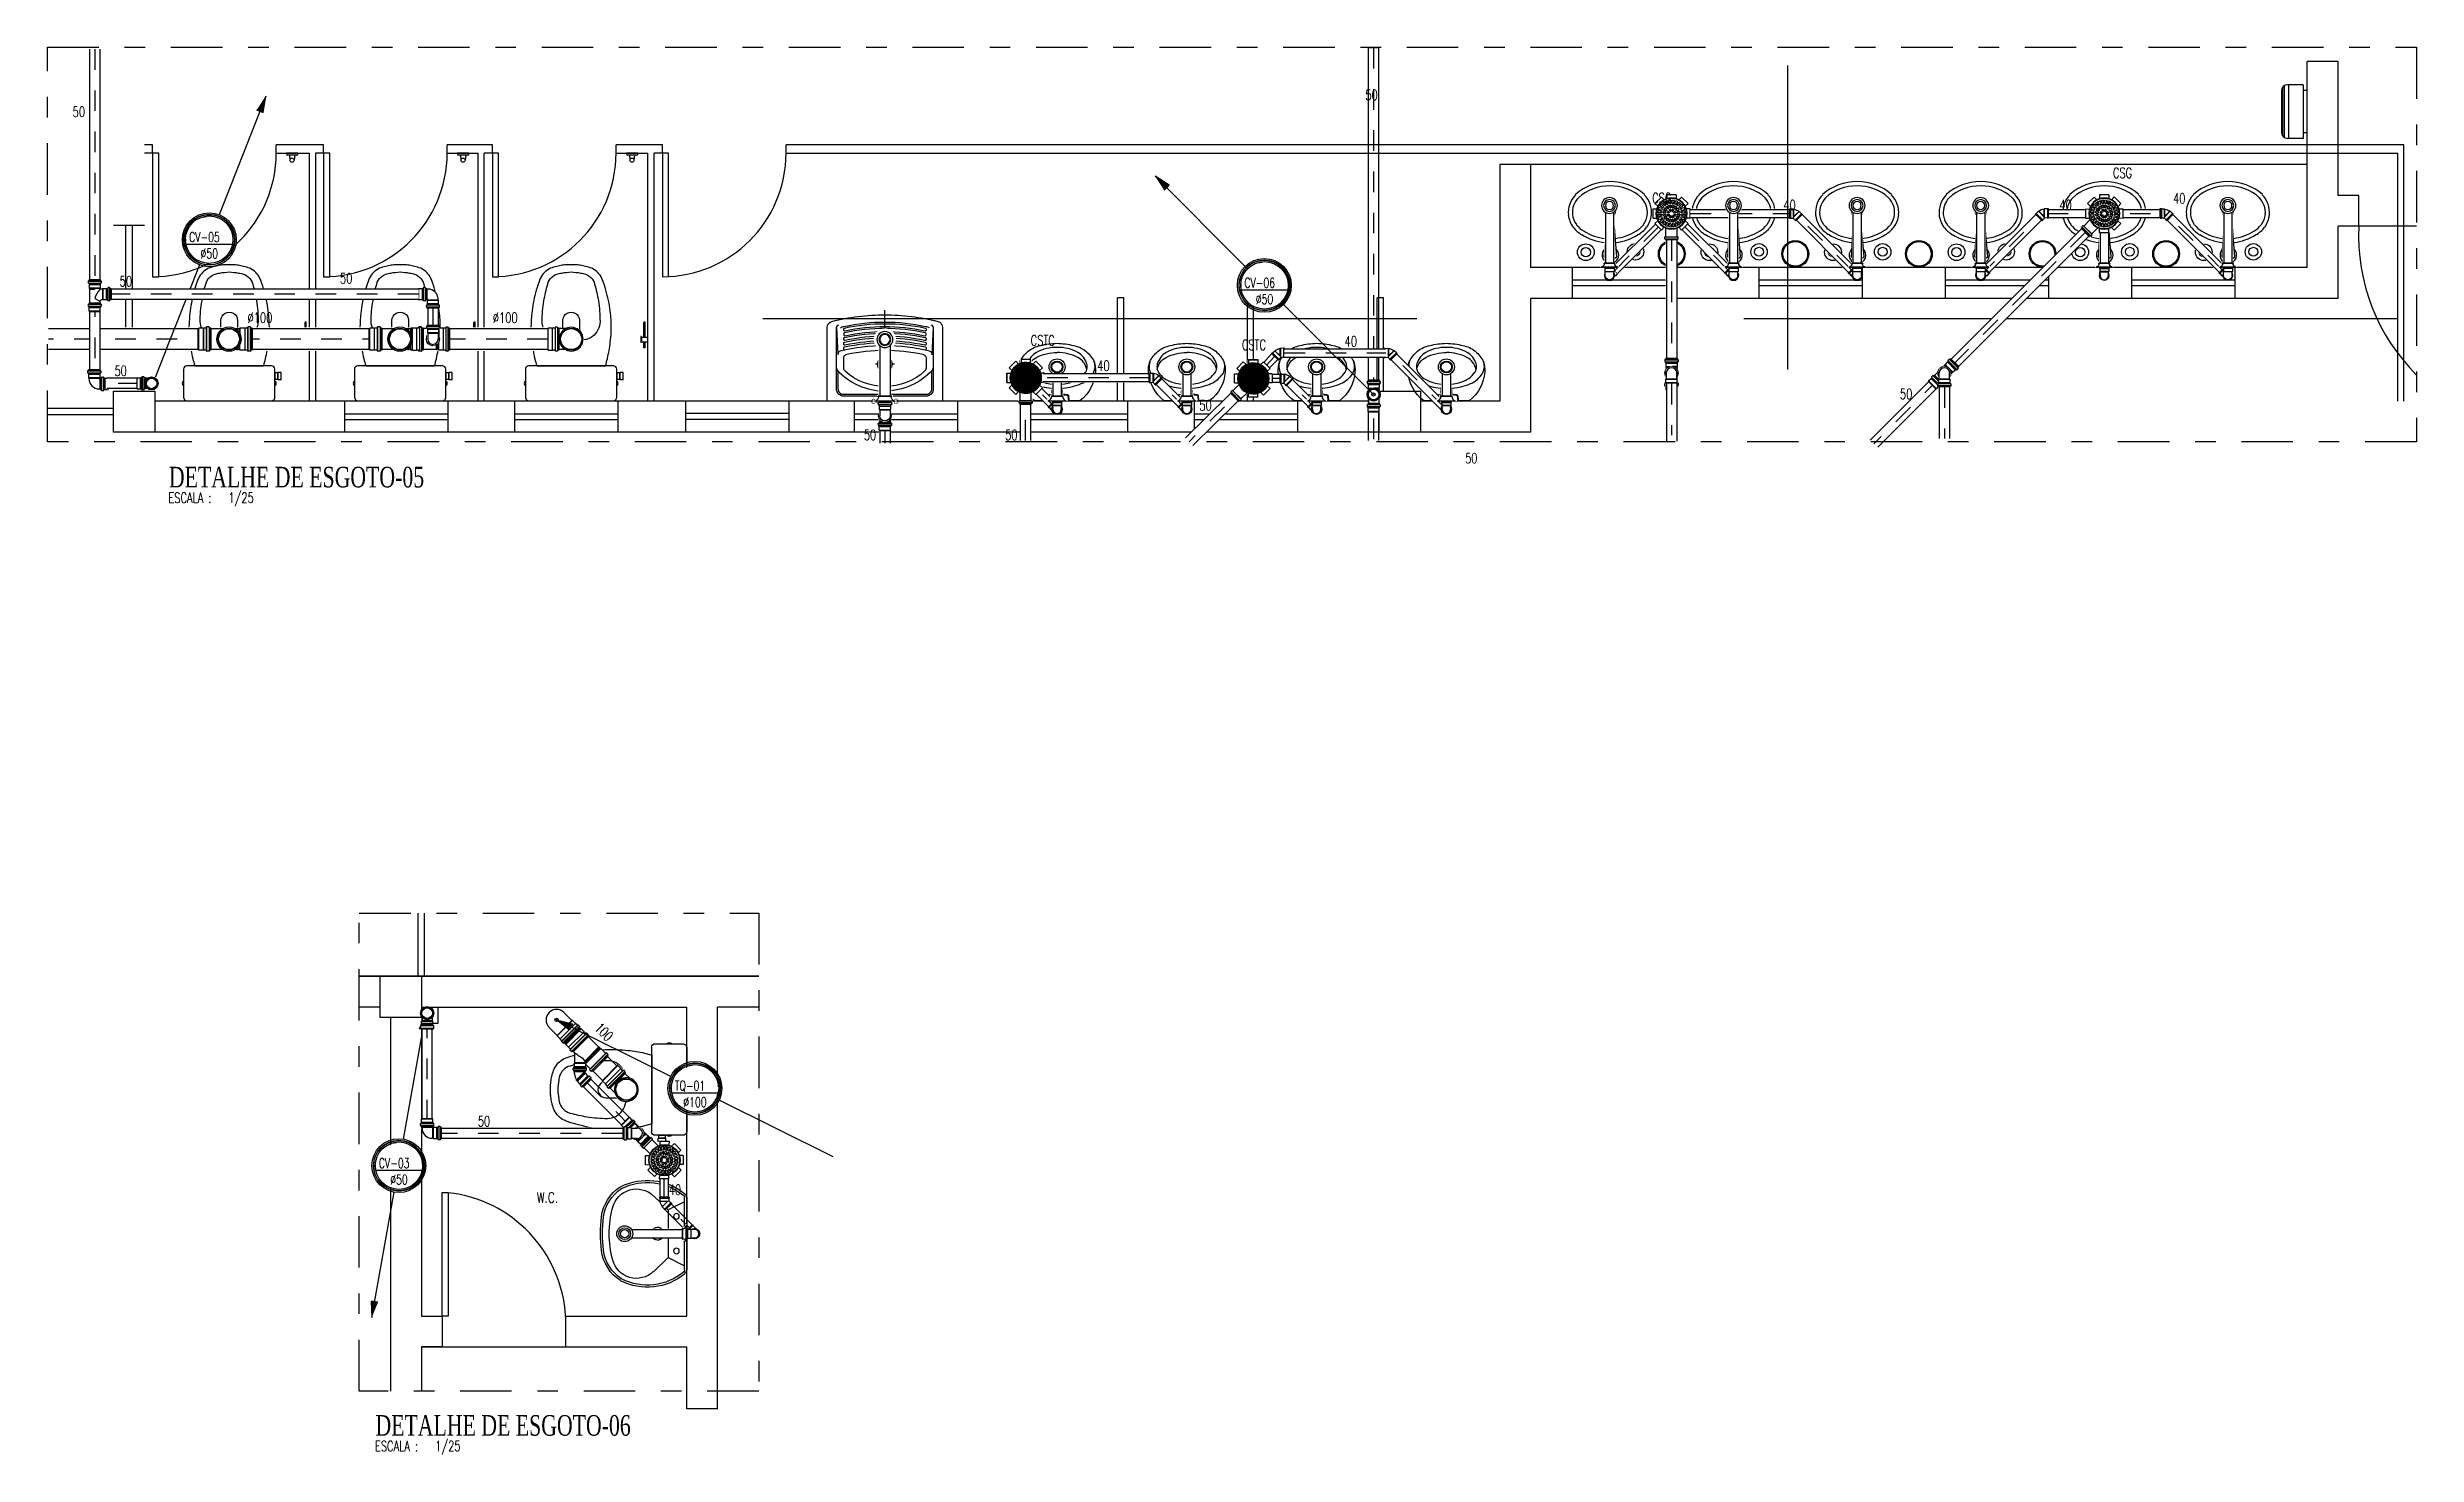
# Model space of a CAD drawing. Header units: inches. Extents: x 542828 to 543045, y 9574173 to 9574200.
# Drawn here: x 542827.79 to 542839.29, y 9574173.44 to 9574180.27 of the extents above; entities that cross this region are included whole.
import ezdxf
from ezdxf.enums import TextEntityAlignment as Align

# ---------------------------------------------------------------- set-up
doc = ezdxf.new("R2010")
doc.units = ezdxf.units.IN
doc.header["$MEASUREMENT"] = 0
for name, pattern in [('DASHDOT', [1, 0.5, -0.25, 0, -0.25]), ('DASHDOT2', [0.5, 0.25, -0.125, 0, -0.125]), ('HIDDEN2', [4.7625, 3.175, -1.5875])]:
    doc.linetypes.add(name, pattern=pattern)
for name, color, linetype in [('CERCADURA', 7, 'Continuous'), ('EIXO', 8, 'Continuous'), ('I-ARQ', 8, 'Continuous'), ('I-ESGOTO', 6, 'Continuous'), ('I-NORMO_INST', 4, 'Continuous'), ('TIGRECAD', 6, 'Continuous'), ('TINTERNO', 8, 'Continuous')]:
    doc.layers.add(name, color=color, linetype=linetype)
doc.styles.add('125', font='ROMANS.SHX', dxfattribs={"width": 0.7, "height": 0.25})
doc.styles.add('25', font='ROMANS.SHX', dxfattribs={"width": 0.7, "height": 0.05})
doc.styles.add('50', font='ROMANS.SHX', dxfattribs={"width": 0.7, "height": 0.1})
doc.styles.add('ROMANS', font='romans.shx', dxfattribs={"height": 0.025})
doc.styles.add('TITULO', font='times.ttf')

msp = doc.modelspace()

# ---------------------------------------------------------------- texts
at = {"layer": 'I-ARQ', "text_generation_flag": 4, "flags": 3}
msp.add_attdef('CODIGO', text='TQ-11-S', height=0.024, dxfattribs=at).set_placement((542831.857, 9574178.551), align=Align.MIDDLE)
at = {"layer": 'I-NORMO_INST', "style": '125', "width": 0.7}
msp.add_text('50', height=0.05, dxfattribs=at).set_placement((542834.674, 9574178.25))
at = {"layer": 'I-NORMO_INST', "style": 'ROMANS', "width": 0.75}
msp.add_text('W.C.', height=0.05, dxfattribs=at).set_placement((542830.219, 9574174.684), align=Align.MIDDLE_CENTER)

# ---------------------------------------------------------------- blocks, each defined once
blk = doc.blocks.new('*U171')
at = {"color": 2}
blk.add_wipeout([(0.016, -0.016), (-0.125, -0.157), (-0.157, -0.125), (-0.016, 0.016)], dxfattribs=at)
for p, q in [((-0.014, 0.014), (-0.155, -0.127)), ((0.014, -0.014), (-0.127, -0.155))]:
    blk.add_line(p, q)
at = {"layer": 'EIXO', "linetype": 'DASHDOT', "ltscale": 0.01}
blk.add_line((0, 0), (-0.141, -0.141), dxfattribs=at)
blk = doc.blocks.new('*U172')
at = {"color": 2}
blk.add_wipeout([(0.016, -0.016), (-0.246, -0.278), (-0.278, -0.246), (-0.016, 0.016)], dxfattribs=at)
for p, q in [((-0.014, 0.014), (-0.276, -0.248)), ((0.014, -0.014), (-0.248, -0.276))]:
    blk.add_line(p, q)
at = {"layer": 'EIXO', "linetype": 'DASHDOT', "ltscale": 0.01}
blk.add_line((0, 0), (-0.262, -0.262), dxfattribs=at)
blk = doc.blocks.new('*U173')
at = {"color": 2}
blk.add_wipeout([(0, -0.023), (-0.036, -0.023), (-0.036, 0.023), (0, 0.023)], dxfattribs=at)
for p, q in [((0, 0.02), (-0.036, 0.02)), ((0, -0.02), (-0.036, -0.02))]:
    blk.add_line(p, q)
at = {"layer": 'EIXO', "linetype": 'DASHDOT', "ltscale": 0.01}
blk.add_line((0, 0), (-0.036, 0), dxfattribs=at)
blk = doc.blocks.new('*U174')
at = {"color": 2}
blk.add_wipeout([(0, -0.023), (-0.075, -0.023), (-0.075, 0.023), (0, 0.023)], dxfattribs=at)
for p, q in [((0, 0.02), (-0.075, 0.02)), ((0, -0.02), (-0.075, -0.02))]:
    blk.add_line(p, q)
at = {"layer": 'EIXO', "linetype": 'DASHDOT', "ltscale": 0.01}
blk.add_line((0, 0), (-0.075, 0), dxfattribs=at)
blk = doc.blocks.new('*U112')
at = {"color": 2}
blk.add_wipeout([(-0.017, -0.016), (-0.055, 0.026), (-0.022, 0.057), (0.017, 0.016)], dxfattribs=at)
for p, q in [((-0.015, -0.014), (-0.053, 0.028)), ((0.015, 0.014), (-0.024, 0.055))]:
    blk.add_line(p, q)
at = {"layer": 'EIXO', "linetype": 'DASHDOT', "ltscale": 0.01}
blk.add_line((0, 0), (-0.039, 0.041), dxfattribs=at)
blk = doc.blocks.new('*U239')
at = {"color": 2}
blk.add_wipeout([(0.02, 0.02), (0.335, -0.289), (0.295, -0.33), (-0.02, -0.02)], dxfattribs=at)
for p, q in [((0.018, 0.018), (0.332, -0.292)), ((-0.018, -0.018), (0.297, -0.328))]:
    blk.add_line(p, q)
at = {"layer": 'EIXO', "linetype": 'DASHDOT', "ltscale": 0.01}
blk.add_line((0, 0), (0.315, -0.31), dxfattribs=at)
blk = doc.blocks.new('*U238')
at = {"color": 2}
blk.add_wipeout([(-0.028, 0), (-0.028, 0.23), (0.028, 0.23), (0.028, 0)], dxfattribs=at)
for p, q in [((-0.025, 0), (-0.025, 0.23)), ((0.025, 0), (0.025, 0.23))]:
    blk.add_line(p, q)
at = {"layer": 'EIXO', "linetype": 'DASHDOT', "ltscale": 0.01}
blk.add_line((0, 0), (0, 0.23), dxfattribs=at)
blk = doc.blocks.new('*U161')
at = {"color": 2}
blk.add_wipeout([(0.016, -0.016), (-0.104, -0.136), (-0.136, -0.104), (-0.016, 0.016)], dxfattribs=at)
for p, q in [((-0.014, 0.014), (-0.134, -0.106)), ((0.014, -0.014), (-0.106, -0.134))]:
    blk.add_line(p, q)
at = {"layer": 'EIXO', "linetype": 'DASHDOT', "ltscale": 0.01}
blk.add_line((0, 0), (-0.12, -0.12), dxfattribs=at)
blk = doc.blocks.new('*U39')
at = {"color": 2}
blk.add_wipeout([(-0.004, 0.028), (-0.004, 0.03), (0.007, 0.04), (0.007, 0.042), (0.01, 0.045), (0.045, 0.01), (0.042, 0.007), (0.04, 0.007), (0.03, -0.004), (0.028, -0.004), (0.023, -0.009), (0.02, -0.013), (0.013, -0.021), (0.002, -0.024), (-0.006, -0.024), (-0.014, -0.02), (-0.019, -0.015), (-0.023, -0.009), (-0.024, 0), (-0.024, 0.005), (-0.02, 0.014), (-0.016, 0.019), (-0.009, 0.023)], dxfattribs=at)
for p, q in [((-0.008, 0.021), (-0.002, 0.027)), ((0.009, 0.039), (-0.002, 0.029)), ((0.005, 0.022), (-0.002, 0.029)), ((-0.002, 0.029), (-0.002, 0.027)), ((-0.002, 0.027), (0.002, 0.023)), ((0.011, 0.044), (0.009, 0.041)), ((0.009, 0.041), (0.009, 0.039)), ((0.009, 0.041), (0.041, 0.009)), ((0.011, 0.044), (0.044, 0.011)), ((0.022, 0.005), (0.029, -0.002)), ((0.027, -0.002), (0.023, 0.002)), ((0.039, 0.009), (0.029, -0.002)), ((0.041, 0.009), (0.039, 0.009)), ((0.044, 0.011), (0.041, 0.009)), ((0.021, -0.008), (0.027, -0.002)), ((0.029, -0.002), (0.027, -0.002))]:
    blk.add_line(p, q)
for radius in [0.0228, 0.02]:
    blk.add_circle((0, 0), radius)
at = {"layer": 'TINTERNO'}
blk.add_line((0.009, 0.039), (0.039, 0.009), dxfattribs=at)
blk.add_circle((0, 0), 0.0188, dxfattribs=at)
blk = doc.blocks.new('*U236')
at = {"color": 2}
blk.add_wipeout([(0, 0.057), (2.425, 0.057), (2.425, -0.057), (0, -0.057)], dxfattribs=at)
for p, q in [((0, 0.05), (2.425, 0.05)), ((0, -0.05), (2.425, -0.05))]:
    blk.add_line(p, q)
at = {"layer": 'EIXO', "linetype": 'DASHDOT', "ltscale": 0.01}
blk.add_line((0, 0), (2.425, 0), dxfattribs=at)
blk = doc.blocks.new('A$C125A11A8')
for p, q in [((0, -0.053), (0, 0.053)), ((0, 0.053), (0.006, 0.053)), ((0.007, 0.054), (0.008, 0.058)), ((0.01, 0.059), (0.021, 0.059)), ((0.01, -0.058), (0.01, 0.058)), ((0.021, -0.058), (0.021, 0.058)), ((0.023, 0.054), (0.023, 0.058)), ((0.024, 0.053), (0.036, 0.053)), ((0.024, -0.053), (0.024, 0.053)), ((0.036, -0.053), (0.036, 0.053)), ((0.036, 0.053), (0.06, 0.053)), ((0.036, 0.053), (0.036, 0.053)), ((0.06, 0.053), (0.06, 0.026)), ((0.06, 0.053), (0.062, 0.05)), ((0.062, 0.05), (0.071, 0.05)), ((0.071, 0.05), (0.071, 0.052)), ((0.071, 0.052), (0.075, 0.052)), ((0.071, 0.05), (0.071, 0.041)), ((0.075, 0.05), (0.075, 0.052)), ((0.075, 0.05), (0.082, 0.05)), ((0.075, 0.05), (0.075, 0.045)), ((0.144, 0.05), (0.201, 0.05)), ((0.201, -0.053), (0.201, 0.053)), ((0.201, 0.053), (0.207, 0.053)), ((0.208, 0.054), (0.209, 0.058)), ((0.21, 0.059), (0.222, 0.059)), ((0.21, -0.058), (0.21, 0.058)), ((0.222, -0.058), (0.222, 0.058)), ((0.224, 0.054), (0.223, 0.058)), ((0.225, 0.053), (0.236, 0.053)), ((0.236, 0.053), (0.237, 0.053)), ((0.237, 0.053), (0.26, 0.053)), ((0.26, 0.053), (0.263, 0.05)), ((0.263, 0.05), (0.263, -0.05)), ((0, -0.053), (0.006, -0.053)), ((0.007, -0.054), (0.008, -0.058)), ((0.01, -0.059), (0.021, -0.059)), ((0.023, -0.054), (0.023, -0.058)), ((0.024, -0.053), (0.036, -0.053)), ((0.036, -0.053), (0.06, -0.053)), ((0.036, -0.053), (0.036, -0.053)), ((0.06, -0.053), (0.06, -0.026)), ((0.06, -0.053), (0.062, -0.05)), ((0.062, -0.05), (0.071, -0.05)), ((0.071, -0.05), (0.071, -0.041)), ((0.071, -0.05), (0.071, -0.052)), ((0.071, -0.052), (0.075, -0.052)), ((0.075, -0.05), (0.075, -0.045)), ((0.075, -0.05), (0.082, -0.05)), ((0.075, -0.05), (0.075, -0.052)), ((0.144, -0.05), (0.201, -0.05)), ((0.201, -0.053), (0.207, -0.053)), ((0.208, -0.054), (0.209, -0.058)), ((0.21, -0.059), (0.222, -0.059)), ((0.224, -0.054), (0.223, -0.058)), ((0.225, -0.053), (0.236, -0.053)), ((0.236, -0.053), (0.237, -0.053)), ((0.237, -0.053), (0.26, -0.053)), ((0.26, -0.053), (0.263, -0.05))]:
    blk.add_line(p, q)
at = {"color": 8}
for p, q in [((0.007, -0.053), (0.007, 0.053)), ((0.023, -0.053), (0.023, 0.053)), ((0.036, -0.053), (0.036, 0.053)), ((0.062, 0.05), (0.062, 0.03)), ((0.201, 0.05), (0.201, -0.05)), ((0.201, 0.05), (0.201, -0.05)), ((0.208, -0.053), (0.208, 0.053)), ((0.224, -0.053), (0.224, 0.053)), ((0.236, 0.053), (0.236, -0.053)), ((0.237, 0.053), (0.237, -0.053)), ((0.26, 0.053), (0.26, -0.053)), ((0.062, -0.05), (0.062, -0.03))]:
    blk.add_line(p, q, dxfattribs=at)
for radius in [0.0591, 0.0507]:
    blk.add_circle((0.113, 0), radius)
blk.add_circle((0.113, 0), 0.0531, dxfattribs=at)
for centre, start, end in [((0.006, 0.054), 270, 345), ((0.01, 0.058), 90, 165), ((0.021, 0.058), 5, 90), ((0.024, 0.054), 185, 270), ((0.207, 0.054), 270, 345), ((0.21, 0.058), 90, 165), ((0.222, 0.058), 5, 90), ((0.225, 0.054), 185, 270), ((0.006, -0.054), 15, 90), ((0.01, -0.058), 195, 270), ((0.021, -0.058), 270, 355), ((0.024, -0.054), 90, 175), ((0.207, -0.054), 15, 90), ((0.21, -0.058), 195, 270), ((0.222, -0.058), 270, 355), ((0.225, -0.054), 90, 175)]:
    blk.add_arc(centre, 0.00133, start, end)
blk = doc.blocks.new('te100100')
at = {"color": 2}
blk.add_wipeout([(0.15, -0.058), (0.127, -0.058), (0.126, -0.058), (0.116, -0.058), (0.116, -0.059), (0.11, -0.064), (0.099, -0.064), (0.093, -0.06), (0.093, -0.058), (0.085, -0.058), (0.085, -0.055), (0.033, -0.055), (0.002, -0.065), (-0.033, -0.055), (-0.033, -0.057), (-0.045, -0.057), (-0.045, -0.055), (-0.048, -0.055), (-0.05, -0.058), (-0.074, -0.058), (-0.074, -0.058), (-0.085, -0.058), (-0.085, -0.059), (-0.09, -0.064), (-0.102, -0.064), (-0.108, -0.06), (-0.108, -0.058), (-0.112, -0.058), (-0.112, 0.057), (-0.108, 0.057), (-0.108, 0.059), (-0.102, 0.063), (-0.09, 0.063), (-0.085, 0.058), (-0.085, 0.057), (-0.074, 0.057), (-0.074, 0.056), (-0.05, 0.056), (-0.048, 0.054), (-0.045, 0.054), (-0.045, 0.056), (-0.033, 0.056), (-0.033, 0.054), (0, 0.063), (0.033, 0.054), (0.085, 0.054), (0.085, 0.057), (0.093, 0.057), (0.093, 0.059), (0.099, 0.063), (0.11, 0.063), (0.116, 0.058), (0.116, 0.057), (0.126, 0.057), (0.127, 0.056), (0.15, 0.056), (0.151, 0.052), (0.151, -0.053)], dxfattribs=at)
blk.add_blockref('A$C125A11A8', (-0.112, -0.001), dxfattribs=at)
blk = doc.blocks.new('*U41')
at = {"color": 2}
blk.add_wipeout([(0.163, -0.13), (0.372, -0.338), (0.338, -0.371), (0.13, -0.163)], dxfattribs=at)
for p, q in [((0.132, -0.161), (0.341, -0.369)), ((0.161, -0.132), (0.369, -0.341))]:
    blk.add_line(p, q)
at = {"layer": 'EIXO', "linetype": 'DASHDOT', "ltscale": 0.01}
blk.add_line((0.147, -0.146), (0.355, -0.355), dxfattribs=at)
blk = doc.blocks.new('*U40')
at = {"color": 2}
blk.add_wipeout([(-0.206, -0.24), (-0.418, -0.451), (-0.451, -0.418), (-0.24, -0.206)], dxfattribs=at)
for p, q in [((-0.237, -0.209), (-0.448, -0.42)), ((-0.209, -0.237), (-0.42, -0.449))]:
    blk.add_line(p, q)
at = {"layer": 'EIXO', "linetype": 'DASHDOT', "ltscale": 0.01}
blk.add_line((-0.223, -0.223), (-0.434, -0.435), dxfattribs=at)
blk = doc.blocks.new('*U37')
at = {"color": 2}
blk.add_wipeout([(-0.016, 0.016), (0.11, 0.143), (0.143, 0.11), (0.016, -0.016)], dxfattribs=at)
for p, q in [((-0.014, 0.014), (0.112, 0.141)), ((0.014, -0.014), (0.141, 0.112))]:
    blk.add_line(p, q)
at = {"layer": 'EIXO', "linetype": 'DASHDOT', "ltscale": 0.01}
blk.add_line((0, 0), (0.126, 0.126), dxfattribs=at)
blk = doc.blocks.new('*U43')
at = {"color": 2}
blk.add_wipeout([(0.088, -0.055), (0.372, -0.338), (0.338, -0.372), (0.055, -0.088)], dxfattribs=at)
for p, q in [((0.057, -0.085), (0.341, -0.369)), ((0.085, -0.057), (0.369, -0.341))]:
    blk.add_line(p, q)
at = {"layer": 'EIXO', "linetype": 'DASHDOT', "ltscale": 0.01}
blk.add_line((0.071, -0.071), (0.355, -0.355), dxfattribs=at)
blk = doc.blocks.new('*U44')
at = {"color": 2}
blk.add_wipeout([(0, 0.023), (0.549, 0.023), (0.549, -0.023), (0, -0.023)], dxfattribs=at)
for p, q in [((0, 0.02), (0.549, 0.02)), ((0, -0.02), (0.549, -0.02))]:
    blk.add_line(p, q)
at = {"layer": 'EIXO', "linetype": 'DASHDOT', "ltscale": 0.01}
blk.add_line((0, 0), (0.549, 0), dxfattribs=at)
blk = doc.blocks.new('*U240')
at = {"color": 2}
blk.add_wipeout([(0.02, 0.02), (1.045, -1.006), (1.005, -1.046), (-0.02, -0.02)], dxfattribs=at)
for p, q in [((0.018, 0.018), (1.043, -1.008)), ((-0.018, -0.018), (1.007, -1.043))]:
    blk.add_line(p, q)
at = {"layer": 'EIXO', "linetype": 'DASHDOT', "ltscale": 0.01}
blk.add_line((0, 0), (1.025, -1.026), dxfattribs=at)
blk = doc.blocks.new('A$C57B471C8')
for p, q in [((-0.221, -0.023), (-0.221, 0.023)), ((-0.221, 0.023), (-0.202, 0.023)), ((-0.21, 0.049), (-0.178, 0.081)), ((-0.21, 0.049), (-0.196, 0.035)), ((-0.178, 0.081), (-0.165, 0.067)), ((-0.152, 0.091), (-0.152, 0.072)), ((-0.152, 0.091), (-0.107, 0.091)), ((-0.107, 0.091), (-0.107, 0.072)), ((-0.081, 0.081), (-0.094, 0.067)), ((-0.081, 0.081), (-0.049, 0.049)), ((-0.049, 0.049), (-0.063, 0.035)), ((-0.018, 0.027), (-0.059, 0.027)), ((-0.017, 0.031), (-0.017, 0.028)), ((-0.007, 0.032), (-0.016, 0.032)), ((-0.016, 0.031), (-0.016, -0.031)), ((-0.007, 0.031), (-0.007, -0.031)), ((-0.006, 0.031), (-0.005, 0.028)), ((0, 0.027), (-0.004, 0.027)), ((0, 0.027), (0, -0.027)), ((-0.221, -0.023), (-0.202, -0.023)), ((-0.21, -0.049), (-0.196, -0.035)), ((-0.178, -0.081), (-0.21, -0.049)), ((-0.178, -0.081), (-0.165, -0.067)), ((-0.152, -0.091), (-0.152, -0.072)), ((-0.107, -0.091), (-0.152, -0.091)), ((-0.107, -0.091), (-0.107, -0.072)), ((-0.081, -0.081), (-0.094, -0.067)), ((-0.049, -0.049), (-0.081, -0.081)), ((-0.049, -0.049), (-0.063, -0.035)), ((-0.018, -0.027), (-0.059, -0.027)), ((-0.017, -0.031), (-0.017, -0.028)), ((-0.007, -0.032), (-0.016, -0.032)), ((-0.006, -0.031), (-0.005, -0.028)), ((0, -0.027), (-0.004, -0.027))]:
    blk.add_line(p, q)
at = {"color": 8}
for p, q in [((-0.179, 0.003), (-0.195, 0.003)), ((-0.178, 0.01), (-0.194, 0.014)), ((-0.176, 0.016), (-0.192, 0.02)), ((-0.174, 0.022), (-0.188, 0.03)), ((-0.171, 0.027), (-0.185, 0.035)), ((-0.167, 0.033), (-0.178, 0.044)), ((-0.162, 0.037), (-0.174, 0.049)), ((-0.158, 0.003), (-0.171, 0.003)), ((-0.157, 0.008), (-0.169, 0.013)), ((-0.155, 0.014), (-0.167, 0.019)), ((-0.157, 0.041), (-0.165, 0.055)), ((-0.152, 0.018), (-0.161, 0.027)), ((-0.152, 0.044), (-0.16, 0.058)), ((-0.147, 0.022), (-0.157, 0.031)), ((-0.14, 0.003), (-0.15, 0.003)), ((-0.145, 0.047), (-0.149, 0.063)), ((-0.143, 0.025), (-0.148, 0.037)), ((-0.139, 0.005), (-0.146, 0.012)), ((-0.139, 0.049), (-0.144, 0.064)), ((-0.138, 0.027), (-0.143, 0.039)), ((-0.135, 0.01), (-0.142, 0.016)), ((-0.133, 0.049), (-0.133, 0.066)), ((-0.133, 0.028), (-0.133, 0.041)), ((-0.133, 0.011), (-0.133, 0.02)), ((-0.126, 0.049), (-0.126, 0.066)), ((-0.126, 0.028), (-0.126, 0.041)), ((-0.126, 0.011), (-0.126, 0.02)), ((-0.124, 0.01), (-0.117, 0.016)), ((-0.121, 0.027), (-0.116, 0.039)), ((-0.12, 0.049), (-0.115, 0.064)), ((-0.12, 0.005), (-0.113, 0.012)), ((-0.119, 0.003), (-0.109, 0.003)), ((-0.116, 0.025), (-0.111, 0.037)), ((-0.114, 0.047), (-0.11, 0.063)), ((-0.112, 0.022), (-0.102, 0.031)), ((-0.107, 0.044), (-0.099, 0.058)), ((-0.107, 0.018), (-0.098, 0.027)), ((-0.104, 0.014), (-0.092, 0.019)), ((-0.102, 0.041), (-0.094, 0.055)), ((-0.102, 0.008), (-0.09, 0.013)), ((-0.101, 0.003), (-0.088, 0.003)), ((-0.097, 0.037), (-0.085, 0.049)), ((-0.092, 0.033), (-0.081, 0.044)), ((-0.088, 0.027), (-0.074, 0.035)), ((-0.085, 0.022), (-0.071, 0.03)), ((-0.083, 0.016), (-0.067, 0.02)), ((-0.081, 0.01), (-0.065, 0.014)), ((-0.08, 0.003), (-0.064, 0.003)), ((-0.017, 0.027), (-0.017, -0.027)), ((-0.005, 0.027), (-0.005, -0.027)), ((-0.179, -0.003), (-0.195, -0.003)), ((-0.178, -0.01), (-0.194, -0.014)), ((-0.176, -0.016), (-0.192, -0.02)), ((-0.174, -0.022), (-0.188, -0.03)), ((-0.171, -0.027), (-0.185, -0.035)), ((-0.167, -0.033), (-0.178, -0.044)), ((-0.162, -0.037), (-0.174, -0.049)), ((-0.158, -0.003), (-0.171, -0.003)), ((-0.157, -0.008), (-0.169, -0.013)), ((-0.155, -0.014), (-0.167, -0.019)), ((-0.157, -0.041), (-0.165, -0.055)), ((-0.152, -0.018), (-0.161, -0.027)), ((-0.152, -0.044), (-0.16, -0.058)), ((-0.147, -0.022), (-0.157, -0.031)), ((-0.14, -0.003), (-0.15, -0.003)), ((-0.145, -0.047), (-0.149, -0.063)), ((-0.143, -0.025), (-0.148, -0.037)), ((-0.139, -0.005), (-0.146, -0.012)), ((-0.139, -0.049), (-0.144, -0.064)), ((-0.138, -0.027), (-0.143, -0.039)), ((-0.135, -0.01), (-0.142, -0.016)), ((-0.133, -0.011), (-0.133, -0.02)), ((-0.133, -0.028), (-0.133, -0.041)), ((-0.133, -0.049), (-0.133, -0.066)), ((-0.126, -0.011), (-0.126, -0.02)), ((-0.126, -0.028), (-0.126, -0.041)), ((-0.126, -0.049), (-0.126, -0.066)), ((-0.124, -0.01), (-0.117, -0.016)), ((-0.121, -0.027), (-0.116, -0.039)), ((-0.12, -0.005), (-0.113, -0.012)), ((-0.12, -0.049), (-0.115, -0.064)), ((-0.119, -0.003), (-0.109, -0.003)), ((-0.116, -0.025), (-0.111, -0.037)), ((-0.114, -0.047), (-0.11, -0.063)), ((-0.112, -0.022), (-0.102, -0.031)), ((-0.107, -0.018), (-0.098, -0.027)), ((-0.107, -0.044), (-0.099, -0.058)), ((-0.104, -0.014), (-0.092, -0.019)), ((-0.102, -0.008), (-0.09, -0.013)), ((-0.102, -0.041), (-0.094, -0.055)), ((-0.101, -0.003), (-0.088, -0.003)), ((-0.097, -0.037), (-0.085, -0.049)), ((-0.092, -0.033), (-0.081, -0.044)), ((-0.088, -0.027), (-0.074, -0.035)), ((-0.085, -0.022), (-0.071, -0.03)), ((-0.083, -0.016), (-0.067, -0.02)), ((-0.081, -0.01), (-0.065, -0.014)), ((-0.08, -0.003), (-0.064, -0.003))]:
    blk.add_line(p, q, dxfattribs=at)
blk.add_circle((-0.13, 0), 0.0755)
blk.add_circle((-0.13, 0), 0.0735, dxfattribs=at)
for radius, start, end in [(0.0658, 167.6132, 177.3868), (0.0658, 152.6132, 162.3868), (0.0658, 137.6132, 147.3868), (0.0495, 168.4746, 176.5254), (0.0495, 153.4746, 161.5254), (0.0658, 122.6132, 132.3868), (0.0495, 138.4746, 146.5254), (0.0415, 161.6455, 175.8545), (0.0415, 139.1455, 153.3545), (0.0495, 123.4746, 131.5254), (0.0658, 107.6132, 117.3868), (0.0285, 163.5423, 173.9577), (0.0415, 116.6455, 130.8545), (0.0285, 141.0423, 151.4577), (0.0495, 108.4746, 116.5254), (0.0205, 143.415, 171.585), (0.0285, 118.5423, 128.9577), (0.0658, 92.6132, 102.3868), (0.0415, 94.1455, 108.3545), (0.0205, 98.415, 126.585), (0.011, 150.8266, 164.1734), (0.0495, 93.4746, 101.5254), (0.0285, 96.0423, 106.4577), (0.011, 105.8266, 119.1734), (0.0415, 71.6455, 85.8545), (0.0205, 53.415, 81.585), (0.0658, 77.6132, 87.3868), (0.0495, 78.4746, 86.5254), (0.0285, 73.5423, 83.9577), (0.011, 60.8266, 74.1734), (0.011, 15.8266, 29.1734), (0.0285, 51.0423, 61.4577), (0.0495, 63.4746, 71.5254), (0.0205, 8.415, 36.585), (0.0415, 49.1455, 63.3545), (0.0658, 62.6132, 72.3868), (0.0285, 28.5423, 38.9577), (0.0495, 48.4746, 56.5254), (0.0285, 6.0423, 16.4577), (0.0415, 26.6455, 40.8545), (0.0658, 47.6132, 57.3868), (0.0495, 33.4746, 41.5254), (0.0415, 4.1455, 18.3545), (0.0495, 18.4746, 26.5254), (0.0658, 32.6132, 42.3868), (0.0495, 3.4746, 11.5254), (0.0658, 17.6132, 27.3868), (0.0658, 2.6132, 12.3868), (0.0658, 182.6132, 192.3868), (0.0658, 197.6132, 207.3868), (0.0658, 212.6132, 222.3868), (0.0495, 183.4746, 191.5254), (0.0495, 198.4746, 206.5254), (0.0658, 227.6132, 237.3868), (0.0415, 184.1455, 198.3545), (0.0495, 213.4746, 221.5254), (0.0415, 206.6455, 220.8545), (0.0495, 228.4746, 236.5254), (0.0658, 242.6132, 252.3868), (0.0285, 186.0423, 196.4577), (0.0415, 229.1455, 243.3545), (0.0285, 208.5423, 218.9577), (0.0495, 243.4746, 251.5254), (0.0205, 188.415, 216.585), (0.0285, 231.0423, 241.4577), (0.0658, 257.6132, 267.3868), (0.0415, 251.6455, 265.8545), (0.0205, 233.415, 261.585), (0.011, 195.8266, 209.1734), (0.0495, 258.4746, 266.5254), (0.0285, 253.5423, 263.9577), (0.011, 240.8266, 254.1734), (0.0205, 278.415, 306.585), (0.0415, 274.1455, 288.3545), (0.011, 285.8266, 299.1734), (0.0285, 276.0423, 286.4577), (0.0495, 273.4746, 281.5254), (0.0658, 272.6132, 282.3868), (0.011, 330.8266, 344.1734), (0.0285, 298.5423, 308.9577), (0.0495, 288.4746, 296.5254), (0.0205, 323.415, 351.585), (0.0415, 296.6455, 310.8545), (0.0658, 287.6132, 297.3868), (0.0285, 321.0423, 331.4577), (0.0285, 343.5423, 353.9577), (0.0495, 303.4746, 311.5254), (0.0415, 319.1455, 333.3545), (0.0658, 302.6132, 312.3868), (0.0495, 318.4746, 326.5254), (0.0415, 341.6455, 355.8545), (0.0495, 333.4746, 341.5254), (0.0495, 348.4746, 356.5254), (0.0658, 317.6132, 327.3868), (0.0658, 332.6132, 342.3868), (0.0658, 347.6132, 357.3868)]:
    blk.add_arc((-0.13, 0), radius, start, end, dxfattribs=at)
for centre, start, end in [((-0.018, 0.028), 270, 355), ((-0.016, 0.031), 90, 175), ((-0.007, 0.031), 15, 90), ((-0.004, 0.028), 195, 270), ((-0.018, -0.028), 5, 90), ((-0.016, -0.031), 185, 270), ((-0.007, -0.031), 270, 345), ((-0.004, -0.028), 90, 165)]:
    blk.add_arc(centre, 0.001, start, end)
blk = doc.blocks.new('*U68')
at = {"color": 1, "style": '25', "flags": 3}
blk.add_attdef('QUANT.', text='', height=0.05, dxfattribs=at).set_placement((0, -0.272), align=Align.CENTER)
at = {"color": 2}
blk.add_wipeout([(-0.045, 0.085), (-0.034, 0.074), (-0.028, 0.076), (-0.028, 0.091), (0.028, 0.091), (0.028, 0.076), (0.034, 0.074), (0.045, 0.085), (0.085, 0.045), (0.074, 0.034), (0.076, 0.028), (0.091, 0.028), (0.091, -0.028), (0.076, -0.028), (0.074, -0.034), (0.085, -0.045), (0.045, -0.085), (0.034, -0.074), (0.033, -0.074), (0.033, -0.109), (0.036, -0.112), (0.036, -0.13), (-0.036, -0.13), (-0.036, -0.112), (-0.033, -0.109), (-0.033, -0.074), (-0.034, -0.074), (-0.045, -0.085), (-0.085, -0.045), (-0.074, -0.034), (-0.076, -0.028), (-0.091, -0.028), (-0.091, 0.028), (-0.076, 0.028), (-0.074, 0.034), (-0.085, 0.045)], dxfattribs=at)
at = {"color": 2, "rotation": 269.9999999999936}
blk.add_blockref('A$C57B471C8', (0, -0.13), dxfattribs=at)
at = {"color": 2}
blk.add_wipeout([(-0.045, 0.085), (-0.034, 0.074), (-0.028, 0.076), (-0.028, 0.091), (0.028, 0.091), (0.028, 0.076), (0.034, 0.074), (0.045, 0.085), (0.085, 0.045), (0.074, 0.034), (0.076, 0.028), (0.091, 0.028), (0.091, -0.028), (0.076, -0.028), (0.074, -0.034), (0.085, -0.045), (0.045, -0.085), (0.034, -0.074), (0.033, -0.074), (0.033, -0.109), (0.036, -0.112), (0.036, -0.13), (-0.036, -0.13), (-0.036, -0.112), (-0.033, -0.109), (-0.033, -0.074), (-0.034, -0.074), (-0.045, -0.085), (-0.085, -0.045), (-0.074, -0.034), (-0.076, -0.028), (-0.091, -0.028), (-0.091, 0.028), (-0.076, 0.028), (-0.074, 0.034), (-0.085, 0.045)], dxfattribs=at)
at = {"color": 2, "rotation": 269.9999999999936}
blk.add_blockref('A$C57B471C8', (0, -0.13), dxfattribs=at)
at = {"color": 1, "style": '25', "flags": 1}
for tag, p in [('DESCRICAO', (0, -0.109)), ('MARCA', (0, -0.188))]:
    blk.add_attdef(tag, text='', height=0.05, dxfattribs=at).set_placement(p, align=Align.CENTER)
blk = doc.blocks.new('*U241')
at = {"color": 2}
blk.add_wipeout([(0.028, 0), (0.028, -0.975), (-0.028, -0.975), (-0.028, 0)], dxfattribs=at)
for p, q in [((-0.025, 0), (-0.025, -0.975)), ((0.025, 0), (0.025, -0.975))]:
    blk.add_line(p, q)
at = {"layer": 'EIXO', "linetype": 'DASHDOT', "ltscale": 0.01}
blk.add_line((0, 0), (0, -0.975), dxfattribs=at)
blk = doc.blocks.new('*U45')
at = {"color": 2}
blk.add_wipeout([(0.118, -0.085), (0.372, -0.338), (0.338, -0.372), (0.085, -0.118)], dxfattribs=at)
for p, q in [((0.115, -0.087), (0.369, -0.341)), ((0.087, -0.115), (0.341, -0.369))]:
    blk.add_line(p, q)
at = {"layer": 'EIXO', "linetype": 'DASHDOT', "ltscale": 0.01}
blk.add_line((0.101, -0.101), (0.355, -0.355), dxfattribs=at)
blk = doc.blocks.new('*U34')
at = {"color": 2}
blk.add_wipeout([(0.028, 0.004), (0.03, 0.004), (0.04, -0.007), (0.042, -0.007), (0.045, -0.01), (0.01, -0.045), (0.007, -0.042), (0.007, -0.04), (-0.004, -0.03), (-0.004, -0.028), (-0.009, -0.023), (-0.013, -0.02), (-0.021, -0.013), (-0.024, -0.002), (-0.024, 0.006), (-0.02, 0.014), (-0.015, 0.019), (-0.009, 0.023), (0, 0.024), (0.005, 0.024), (0.014, 0.02), (0.019, 0.016), (0.023, 0.009)], dxfattribs=at)
for p, q in [((0.021, 0.008), (0.027, 0.002)), ((0.022, -0.005), (0.029, 0.002)), ((0.027, 0.002), (0.023, -0.002)), ((0.029, 0.002), (0.027, 0.002)), ((0.039, -0.009), (0.029, 0.002)), ((-0.008, -0.021), (-0.002, -0.027)), ((0.005, -0.022), (-0.002, -0.029)), ((-0.002, -0.027), (0.002, -0.023)), ((-0.002, -0.029), (-0.002, -0.027)), ((0.009, -0.039), (-0.002, -0.029)), ((0.041, -0.009), (0.009, -0.041)), ((0.009, -0.041), (0.009, -0.039)), ((0.011, -0.044), (0.009, -0.041)), ((0.044, -0.011), (0.011, -0.044)), ((0.041, -0.009), (0.039, -0.009)), ((0.044, -0.011), (0.041, -0.009))]:
    blk.add_line(p, q)
for radius in [0.0228, 0.02]:
    blk.add_circle((0, 0), radius)
at = {"layer": 'TINTERNO'}
blk.add_line((0.039, -0.009), (0.009, -0.039), dxfattribs=at)
blk.add_circle((0, 0), 0.0188, dxfattribs=at)
blk = doc.blocks.new('*U35')
at = {"color": 2}
blk.add_wipeout([(0.017, 0.022), (0.018, 0.023), (0.033, 0.023), (0.034, 0.024), (0.039, 0.024), (0.039, -0.024), (0.034, -0.024), (0.033, -0.023), (0.018, -0.023), (0.017, -0.022), (0.01, -0.022), (0.005, -0.024), (-0.006, -0.024), (-0.016, -0.019), (-0.021, -0.013), (-0.024, -0.004), (-0.024, 0.003), (-0.022, 0.01), (-0.017, 0.017), (-0.013, 0.021), (-0.005, 0.024), (0.002, 0.024), (0.01, 0.022)], dxfattribs=at)
for p, q in [((0, 0.021), (0.018, 0.021)), ((0.019, 0.022), (0.018, 0.021)), ((0.034, 0.022), (0.019, 0.022)), ((0.035, 0.023), (0.034, 0.022)), ((0.039, 0.023), (0.035, 0.023)), ((0.039, 0.023), (0.039, -0.023)), ((0, -0.021), (0.018, -0.021)), ((0.019, -0.022), (0.018, -0.021)), ((0.034, -0.022), (0.019, -0.022)), ((0.035, -0.023), (0.034, -0.022)), ((0.039, -0.023), (0.035, -0.023))]:
    blk.add_line(p, q)
at = {"color": 8}
for p, q in [((0.018, 0.021), (0.018, -0.021)), ((0.019, -0.022), (0.019, 0.022)), ((0.034, 0.022), (0.034, -0.022)), ((0.035, 0.023), (0.035, -0.023))]:
    blk.add_line(p, q, dxfattribs=at)
blk.add_arc((0, 0), 0.0228, 64.6232, 295.3768, dxfattribs=at)
for radius, start, end in [(0.0218, 70.9009, 289.0991), (0.0206, 90, 270)]:
    blk.add_arc((0, 0), radius, start, end)
blk = doc.blocks.new('J4540')
at = {"color": 1, "style": '25'}
for tag, flags, p in [('QUANT.', 3, (-0.156, -0.272)), ('MARCA', 1, (-0.156, -0.188))]:
    blk.add_attdef(tag, text='', height=0.05, dxfattribs=dict(at, flags=flags)).set_placement(p, align=Align.CENTER)
at = {"color": 2}
blk.add_wipeout([(0.028, -0.024), (0.023, -0.024), (0.022, -0.023), (0.01, -0.023), (0.001, -0.032), (0.001, -0.033), (-0.002, -0.036), (-0.036, -0.003), (-0.033, 0), (-0.031, 0), (-0.021, 0.011), (-0.019, 0.011), (-0.007, 0.018), (0.006, 0.021), (0.007, 0.022), (0.022, 0.022), (0.023, 0.023), (0.028, 0.023)], dxfattribs=at)
for p, q in [((-0.031, -0.001), (-0.02, 0.01)), ((0.008, -0.018), (-0.02, 0.01)), ((-0.02, 0.01), (-0.019, 0.01)), ((0.008, 0.022), (0.007, 0.02)), ((0.023, 0.022), (0.008, 0.022)), ((0.008, 0.022), (0.008, -0.018)), ((0.024, 0.023), (0.023, 0.022)), ((0.028, 0.023), (0.024, 0.023)), ((0.024, 0.023), (0.024, -0.023)), ((0.028, -0.023), (0.028, 0.023)), ((-0.035, -0.004), (-0.032, -0.001)), ((-0.003, -0.036), (-0.035, -0.004)), ((0, -0.033), (-0.032, -0.001)), ((-0.032, -0.001), (-0.031, -0.001)), ((-0.003, -0.036), (0, -0.033)), ((0, -0.032), (0.009, -0.022)), ((0, -0.033), (0, -0.032)), ((0.008, -0.018), (0.009, -0.022)), ((0.023, -0.022), (0.009, -0.022)), ((0.024, -0.023), (0.023, -0.022)), ((0.028, -0.023), (0.024, -0.023))]:
    blk.add_line(p, q)
at = {"color": 8}
for p, q in [((-0.019, 0.01), (0.007, -0.015)), ((0.007, -0.015), (0.007, 0.02)), ((0.023, 0.022), (0.023, -0.022)), ((0, -0.032), (-0.031, -0.001)), ((0.007, -0.015), (0.008, -0.018))]:
    blk.add_line(p, q, dxfattribs=at)
blk.add_arc((0.016, -0.037), 0.0584, 98.9327, 126.0673)
at = {"color": 1, "style": '25', "flags": 1}
blk.add_attdef('DESCRICAO', text='', height=0.05, dxfattribs=at).set_placement((-0.156, -0.109), align=Align.CENTER)
blk = doc.blocks.new('SF40B5')
at = {"color": 8, "linetype": 'Continuous'}
for p, q in [((0.001, 0.04), (0, 0.04)), ((0, 0.04), (0, -0.04)), ((0.001, 0.04), (0.001, -0.04)), ((0.019, 0.027), (0.018, 0.027)), ((0.018, 0.027), (0.018, -0.027)), ((0.02, 0.026), (0.02, -0.026)), ((0.001, -0.04), (0, -0.04)), ((0.019, -0.027), (0.018, -0.027))]:
    blk.add_line(p, q, dxfattribs=at)
at = {"linetype": 'Continuous'}
for p, q in [((0.267, 0.02), (0.02, 0.02)), ((0.267, -0.02), (0.02, -0.02))]:
    blk.add_line(p, q, dxfattribs=at)
for radius in [0.0387, 0.02]:
    blk.add_circle((0.3, 0), radius)
at = {"color": 8}
blk.add_circle((0.3, 0), 0.0287, dxfattribs=at)
at = {"linetype": 'Continuous'}
for centre, start, end in [((0.019, 0.044), 201.6148, 268.9949), ((0.019, -0.044), 91.0051, 158.3852)]:
    blk.add_arc(centre, 0.019, start, end, dxfattribs=at)
at = {"color": 8, "linetype": 'Continuous'}
for centre, start, end in [((0.019, 0.026), 0, 90), ((0.019, -0.026), 270, 0)]:
    blk.add_arc(centre, 0.000667, start, end, dxfattribs=at)
at = {"color": 2}
blk.add_wipeout([(0.001, 0.045), (0.007, 0.045), (0.007, 0.038), (0.015, 0.031), (0.025, 0.031), (0.025, 0.025), (0.266, 0.025), (0.273, 0.033), (0.284, 0.04), (0.297, 0.043), (0.311, 0.042), (0.323, 0.037), (0.334, 0.028), (0.341, 0.017), (0.344, 0.004), (0.343, -0.01), (0.338, -0.022), (0.329, -0.033), (0.318, -0.04), (0.305, -0.043), (0.291, -0.042), (0.279, -0.037), (0.268, -0.028), (0.266, -0.025), (0.025, -0.025), (0.025, -0.031), (0.015, -0.031), (0.007, -0.038), (0.007, -0.045), (0.001, -0.045)], dxfattribs=at)
at = {"color": 8, "linetype": 'Continuous'}
for p, q in [((0.002, 0.04), (0.001, 0.04)), ((0.001, 0.04), (0.001, -0.04)), ((0.002, 0.04), (0.002, -0.04)), ((0.02, 0.027), (0.019, 0.027)), ((0.019, 0.027), (0.019, -0.027)), ((0.021, 0.026), (0.021, -0.026)), ((0.002, -0.04), (0.001, -0.04)), ((0.02, -0.027), (0.019, -0.027))]:
    blk.add_line(p, q, dxfattribs=at)
at = {"linetype": 'Continuous'}
for p, q in [((0.268, 0.02), (0.021, 0.02)), ((0.268, -0.02), (0.021, -0.02))]:
    blk.add_line(p, q, dxfattribs=at)
for radius in [0.0387, 0.02]:
    blk.add_circle((0.301, 0), radius)
at = {"color": 8}
blk.add_circle((0.301, 0), 0.0287, dxfattribs=at)
at = {"linetype": 'Continuous'}
for centre, start, end in [((0.02, 0.044), 201.6148, 268.9949), ((0.02, -0.044), 91.0051, 158.3852)]:
    blk.add_arc(centre, 0.019, start, end, dxfattribs=at)
at = {"color": 8, "linetype": 'Continuous'}
for centre, start, end in [((0.02, 0.026), 0, 90), ((0.02, -0.026), 270, 0)]:
    blk.add_arc(centre, 0.000667, start, end, dxfattribs=at)
blk = doc.blocks.new('*U46')
at = {"color": 2}
blk.add_wipeout([(0.004, -0.028), (0.004, -0.03), (-0.007, -0.04), (-0.007, -0.042), (-0.01, -0.045), (-0.045, -0.01), (-0.042, -0.007), (-0.04, -0.007), (-0.03, 0.004), (-0.028, 0.004), (-0.023, 0.009), (-0.02, 0.013), (-0.013, 0.021), (-0.002, 0.024), (0.006, 0.024), (0.014, 0.02), (0.019, 0.015), (0.023, 0.009), (0.024, 0), (0.024, -0.005), (0.02, -0.014), (0.016, -0.019), (0.009, -0.023)], dxfattribs=at)
for p, q in [((-0.039, -0.009), (-0.029, 0.002)), ((-0.022, -0.005), (-0.029, 0.002)), ((-0.029, 0.002), (-0.027, 0.002)), ((-0.021, 0.008), (-0.027, 0.002)), ((-0.027, 0.002), (-0.023, -0.002)), ((-0.044, -0.011), (-0.041, -0.009)), ((-0.011, -0.044), (-0.044, -0.011)), ((-0.009, -0.041), (-0.041, -0.009)), ((-0.041, -0.009), (-0.039, -0.009)), ((-0.011, -0.044), (-0.009, -0.041)), ((-0.009, -0.039), (0.002, -0.029)), ((-0.009, -0.041), (-0.009, -0.039)), ((-0.005, -0.022), (0.002, -0.029)), ((0.002, -0.027), (-0.002, -0.023)), ((0.008, -0.021), (0.002, -0.027)), ((0.002, -0.029), (0.002, -0.027))]:
    blk.add_line(p, q)
for radius in [0.0228, 0.02]:
    blk.add_circle((0, 0), radius)
at = {"layer": 'TINTERNO'}
blk.add_line((-0.009, -0.039), (-0.039, -0.009), dxfattribs=at)
blk.add_circle((0, 0), 0.0188, dxfattribs=at)
blk = doc.blocks.new('*U42')
at = {"color": 2}
blk.add_wipeout([(0.118, -0.085), (0.371, -0.338), (0.338, -0.372), (0.084, -0.118)], dxfattribs=at)
for p, q in [((0.115, -0.087), (0.369, -0.341)), ((0.087, -0.115), (0.341, -0.369))]:
    blk.add_line(p, q)
at = {"layer": 'EIXO', "linetype": 'DASHDOT', "ltscale": 0.01}
blk.add_line((0.101, -0.101), (0.355, -0.355), dxfattribs=at)
blk = doc.blocks.new('*U36')
at = {"color": 2}
blk.add_wipeout([(0.003, 0.026), (0.017, 0.022), (0.027, 0.012), (0.029, -0.002), (0.024, -0.015), (0.014, -0.024), (0.003, -0.026), (-0.012, -0.022), (-0.022, -0.01), (-0.024, 0.001), (-0.02, 0.012), (-0.011, 0.022)], dxfattribs=at)
blk.add_circle((0.003, 0), 0.025)
at = {"color": 8, "ltscale": 0.01}
blk.add_circle((0.003, 0), 0.0233, dxfattribs=at)
for centre, start, end in [((0.003, 0.013), 132.0789, 270), ((0.003, -0.012), 312.0789, 90)]:
    blk.add_arc(centre, 0.0125, start, end, dxfattribs=at)
blk = doc.blocks.new('*U38')
at = {"color": 2}
blk.add_wipeout([(0, 0.023), (0.483, 0.023), (0.483, -0.023), (0, -0.023)], dxfattribs=at)
for p, q in [((0, 0.02), (0.483, 0.02)), ((0, -0.02), (0.483, -0.02))]:
    blk.add_line(p, q)
at = {"layer": 'EIXO', "linetype": 'DASHDOT', "ltscale": 0.01}
blk.add_line((0, 0), (0.483, 0), dxfattribs=at)
blk = doc.blocks.new('*U67')
at = {"color": 1, "style": '25', "flags": 3}
blk.add_attdef('QUANT.', text='', height=0.05, dxfattribs=at).set_placement((0, -0.272), align=Align.CENTER)
at = {"color": 2}
blk.add_wipeout([(-0.092, 0.028), (-0.076, 0.028), (-0.074, 0.034), (-0.085, 0.045), (-0.045, 0.085), (-0.034, 0.074), (-0.028, 0.076), (-0.028, 0.091), (0.028, 0.091), (0.028, 0.076), (0.034, 0.074), (0.045, 0.085), (0.085, 0.045), (0.074, 0.034), (0.076, 0.028), (0.091, 0.028), (0.091, -0.028), (0.076, -0.028), (0.076, -0.029), (0.101, -0.054), (0.105, -0.054), (0.117, -0.066), (0.066, -0.117), (0.054, -0.105), (0.054, -0.101), (0.029, -0.076), (0.028, -0.076), (0.028, -0.092), (-0.028, -0.092), (-0.028, -0.076), (-0.034, -0.074), (-0.045, -0.085), (-0.085, -0.045), (-0.074, -0.034), (-0.076, -0.028), (-0.092, -0.028)], dxfattribs=at)
at = {"color": 2, "rotation": 315.0000000000049}
blk.add_blockref('A$C57B471C8', (0.091, -0.092), dxfattribs=at)
at = {"color": 2}
blk.add_wipeout([(-0.092, 0.028), (-0.076, 0.028), (-0.074, 0.034), (-0.085, 0.045), (-0.045, 0.085), (-0.034, 0.074), (-0.028, 0.076), (-0.028, 0.091), (0.028, 0.091), (0.028, 0.076), (0.034, 0.074), (0.045, 0.085), (0.085, 0.045), (0.074, 0.034), (0.076, 0.028), (0.091, 0.028), (0.091, -0.028), (0.076, -0.028), (0.076, -0.029), (0.101, -0.054), (0.105, -0.054), (0.117, -0.066), (0.066, -0.117), (0.054, -0.105), (0.054, -0.101), (0.029, -0.076), (0.028, -0.076), (0.028, -0.092), (-0.028, -0.092), (-0.028, -0.076), (-0.034, -0.074), (-0.045, -0.085), (-0.085, -0.045), (-0.074, -0.034), (-0.076, -0.028), (-0.092, -0.028)], dxfattribs=at)
at = {"color": 2, "rotation": 315.0000000000049}
blk.add_blockref('A$C57B471C8', (0.091, -0.092), dxfattribs=at)
at = {"color": 1, "style": '25', "flags": 1}
for tag, p in [('DESCRICAO', (0, -0.109)), ('MARCA', (0, -0.188))]:
    blk.add_attdef(tag, text='', height=0.05, dxfattribs=at).set_placement(p, align=Align.CENTER)
blk = doc.blocks.new('*U30')
at = {"color": 1, "style": '25'}
for tag, flags, p in [('QUANT.', 3, (-0.156, -0.272)), ('MARCA', 1, (-0.156, -0.188))]:
    blk.add_attdef(tag, text='', height=0.05, dxfattribs=dict(at, flags=flags)).set_placement(p, align=Align.CENTER)
at = {"color": 2}
blk.add_wipeout([(-0.036, -0.003), (-0.033, 0), (-0.031, 0), (-0.022, 0.009), (-0.022, 0.022), (-0.023, 0.023), (-0.023, 0.027), (0.024, 0.027), (0.024, 0.023), (0.023, 0.022), (0.023, 0.007), (0.022, 0.006), (0.018, -0.008), (0.011, -0.019), (0.011, -0.021), (0.001, -0.032), (0.001, -0.033), (-0.002, -0.036)], dxfattribs=at)
for p, q in [((-0.031, -0.001), (-0.022, 0.009)), ((-0.023, 0.027), (0.023, 0.027)), ((-0.023, 0.027), (-0.023, 0.023)), ((-0.023, 0.023), (0.023, 0.023)), ((-0.023, 0.023), (-0.022, 0.022)), ((-0.022, 0.022), (-0.022, 0.009)), ((-0.018, 0.007), (-0.022, 0.009)), ((0.01, -0.021), (-0.018, 0.007)), ((-0.018, 0.007), (0.022, 0.007)), ((0.022, 0.007), (0.021, 0.006)), ((0.023, 0.023), (0.022, 0.022)), ((0.022, 0.022), (0.022, 0.007)), ((0.023, 0.027), (0.023, 0.023)), ((-0.035, -0.004), (-0.032, -0.001)), ((-0.035, -0.004), (-0.003, -0.036)), ((0, -0.033), (-0.032, -0.001)), ((-0.032, -0.001), (-0.031, -0.001)), ((-0.003, -0.036), (0, -0.033)), ((0, -0.032), (0.01, -0.021)), ((0, -0.033), (0, -0.032)), ((0.01, -0.021), (0.01, -0.019))]:
    blk.add_line(p, q)
at = {"color": 8}
for p, q in [((-0.022, 0.022), (0.022, 0.022)), ((-0.015, 0.006), (-0.018, 0.007)), ((-0.015, 0.006), (0.01, -0.019)), ((0.021, 0.006), (-0.015, 0.006)), ((0, -0.032), (-0.031, -0.001))]:
    blk.add_line(p, q, dxfattribs=at)
blk.add_arc((-0.037, 0.015), 0.0584, 323.9327, 351.0673)
at = {"color": 1, "style": '25', "flags": 1}
blk.add_attdef('DESCRICAO', text='', height=0.05, dxfattribs=at).set_placement((-0.156, -0.109), align=Align.CENTER)
blk = doc.blocks.new('*U237')
at = {"color": 2}
blk.add_wipeout([(0.028, 0), (0.028, -0.062), (-0.028, -0.062), (-0.028, 0)], dxfattribs=at)
for p, q in [((-0.025, 0), (-0.025, -0.062)), ((0.025, 0), (0.025, -0.062))]:
    blk.add_line(p, q)
at = {"layer": 'EIXO', "linetype": 'DASHDOT', "ltscale": 0.01}
blk.add_line((0, 0), (0, -0.062), dxfattribs=at)
blk = doc.blocks.new('SF50')
at = {"color": 8, "linetype": 'Continuous'}
for p, q in [((0.001, 0.05), (0, 0.05)), ((0, 0.05), (0, -0.05)), ((0.001, 0.05), (0.001, -0.05)), ((0.024, 0.033), (0.023, 0.033)), ((0.023, 0.033), (0.023, -0.033)), ((0.025, 0.032), (0.025, -0.033)), ((0.001, -0.05), (0, -0.05)), ((0.024, -0.033), (0.023, -0.033))]:
    blk.add_line(p, q, dxfattribs=at)
at = {"linetype": 'Continuous'}
for p, q in [((0.27, 0.025), (0.025, 0.025)), ((0.27, -0.025), (0.025, -0.025))]:
    blk.add_line(p, q, dxfattribs=at)
for radius in [0.0387, 0.025]:
    blk.add_circle((0.3, 0), radius)
at = {"color": 8}
blk.add_circle((0.3, 0), 0.0287, dxfattribs=at)
at = {"linetype": 'Continuous'}
for centre, start, end in [((0.023, 0.055), 201.6148, 268.9949), ((0.023, -0.055), 91.0051, 158.3852)]:
    blk.add_arc(centre, 0.0238, start, end, dxfattribs=at)
at = {"color": 8, "linetype": 'Continuous'}
for centre, start, end in [((0.024, 0.032), 0, 90), ((0.024, -0.033), 270, 0)]:
    blk.add_arc(centre, 0.000833, start, end, dxfattribs=at)
at = {"color": 2}
blk.add_wipeout([(0, 0.056), (0.007, 0.056), (0.007, 0.048), (0.017, 0.039), (0.03, 0.039), (0.03, 0.031), (0.257, 0.031), (0.265, 0.041), (0.279, 0.05), (0.296, 0.054), (0.313, 0.053), (0.328, 0.046), (0.341, 0.036), (0.35, 0.021), (0.354, 0.005), (0.353, -0.012), (0.347, -0.028), (0.336, -0.041), (0.322, -0.05), (0.305, -0.054), (0.288, -0.053), (0.273, -0.046), (0.26, -0.036), (0.257, -0.031), (0.03, -0.031), (0.03, -0.039), (0.017, -0.039), (0.007, -0.048), (0.007, -0.056), (0, -0.056)], dxfattribs=at)
at = {"color": 8, "linetype": 'Continuous'}
for p, q in [((0.001, 0.05), (0, 0.05)), ((0, 0.05), (0, -0.05)), ((0.001, 0.05), (0.001, -0.05)), ((0.024, 0.033), (0.023, 0.033)), ((0.023, 0.033), (0.023, -0.033)), ((0.025, 0.032), (0.025, -0.033)), ((0.001, -0.05), (0, -0.05)), ((0.024, -0.033), (0.023, -0.033))]:
    blk.add_line(p, q, dxfattribs=at)
at = {"linetype": 'Continuous'}
for p, q in [((0.27, 0.025), (0.025, 0.025)), ((0.27, -0.025), (0.025, -0.025))]:
    blk.add_line(p, q, dxfattribs=at)
for radius in [0.0387, 0.025]:
    blk.add_circle((0.3, 0), radius)
at = {"color": 8}
blk.add_circle((0.3, 0), 0.0287, dxfattribs=at)
at = {"linetype": 'Continuous'}
for centre, start, end in [((0.023, 0.055), 201.6148, 268.9949), ((0.023, -0.055), 91.0051, 158.3852)]:
    blk.add_arc(centre, 0.0238, start, end, dxfattribs=at)
at = {"color": 8, "linetype": 'Continuous'}
for centre, start, end in [((0.024, 0.032), 0, 90), ((0.024, -0.033), 270, 0)]:
    blk.add_arc(centre, 0.000833, start, end, dxfattribs=at)
blk = doc.blocks.new('*U167')
at = {"color": 1, "style": '25'}
for tag, flags, p in [('QUANT.', 3, (0, -0.272)), ('MARCA', 1, (0, -0.188))]:
    blk.add_attdef(tag, text='', height=0.05, dxfattribs=dict(at, flags=flags)).set_placement(p, align=Align.CENTER)
at = {"color": 2}
blk.add_wipeout([(0.018, 0.032), (0.025, 0.028), (0.035, 0.034), (0.049, 0.034), (0.049, 0.029), (0.072, 0.029), (0.072, 0), (0.072, -0.029), (0.049, -0.029), (0.049, -0.034), (0.035, -0.034), (0.025, -0.028), (0.02, -0.03), (0.01, -0.034), (-0.008, -0.033), (-0.02, -0.03), (-0.026, -0.024), (-0.031, -0.016), (-0.034, -0.006), (-0.034, 0.005), (-0.031, 0.017), (-0.026, 0.026), (-0.017, 0.032), (-0.007, 0.034), (0.006, 0.035)], dxfattribs=at)
for p, q in [((0.019, 0.025), (0.03, 0.025)), ((0.03, 0.027), (0.035, 0.027)), ((0.03, 0.01), (0.03, 0.027)), ((0.036, 0.031), (0.036, 0.028)), ((0.037, 0.032), (0.046, 0.032)), ((0.037, -0.031), (0.037, 0.031)), ((0.046, -0.031), (0.046, 0.031)), ((0.047, 0.031), (0.047, 0.028)), ((0.048, 0.027), (0.053, 0.027)), ((0.053, 0.027), (0.053, 0.027)), ((0.07, 0.027), (0.053, 0.027)), ((0.07, 0.027), (0.072, 0.025)), ((0.072, -0.025), (0.072, 0.025)), ((0.019, -0.025), (0.03, -0.025)), ((0.03, -0.027), (0.03, -0.01)), ((0.03, -0.027), (0.035, -0.027)), ((0.036, -0.031), (0.036, -0.028)), ((0.037, -0.032), (0.046, -0.032)), ((0.047, -0.031), (0.047, -0.028)), ((0.048, -0.027), (0.053, -0.027)), ((0.053, -0.027), (0.053, -0.027)), ((0.07, -0.027), (0.053, -0.027)), ((0.07, -0.027), (0.072, -0.025))]:
    blk.add_line(p, q)
at = {"color": 8}
for p, q in [((0.03, 0.025), (0.03, 0.01)), ((0.035, -0.027), (0.035, 0.027)), ((0.047, -0.027), (0.047, 0.027)), ((0.053, 0.027), (0.053, -0.027)), ((0.053, -0.027), (0.053, 0.027)), ((0.07, 0.027), (0.07, -0.027)), ((0.03, -0.01), (0.03, -0.025))]:
    blk.add_line(p, q, dxfattribs=at)
for radius in [0.0318, 0.0274]:
    blk.add_circle((0, 0), radius)
blk.add_circle((0, 0), 0.0256, dxfattribs=at)
for centre, start, end in [((0.035, 0.028), 270, 345), ((0.037, 0.031), 90, 165), ((0.046, 0.031), 5, 90), ((0.048, 0.028), 185, 270), ((0.035, -0.028), 15, 90), ((0.037, -0.031), 195, 270), ((0.046, -0.031), 270, 355), ((0.048, -0.028), 90, 175)]:
    blk.add_arc(centre, 0.001, start, end)
at = {"color": 1, "style": '25', "flags": 1}
blk.add_attdef('DESCRICAO', text='', height=0.05, dxfattribs=at).set_placement((0, -0.108), align=Align.CENTER)
blk = doc.blocks.new('*U48')
at = {"color": 1, "style": '25'}
for tag, flags, p in [('QUANT.', 3, (0, -0.272)), ('MARCA', 1, (0, -0.188))]:
    blk.add_attdef(tag, text='', height=0.05, dxfattribs=dict(at, flags=flags)).set_placement(p, align=Align.CENTER)
at = {"color": 2}
blk.add_wipeout([(-0.025, -0.029), (-0.041, -0.029), (-0.051, -0.034), (-0.066, -0.034), (-0.066, -0.029), (-0.07, -0.029), (-0.07, 0), (-0.07, 0.029), (-0.066, 0.029), (-0.066, 0.034), (-0.052, 0.034), (-0.042, 0.029), (-0.018, 0.03), (-0.009, 0.029), (0.01, 0.028), (0.02, 0.024), (0.023, 0.019), (0.027, 0.012), (0.03, 0.006), (0.029, -0.005), (0.026, -0.015), (0.021, -0.021), (0.013, -0.026), (0.004, -0.029), (-0.005, -0.029)], dxfattribs=at)
for p, q in [((-0.07, -0.027), (-0.07, 0.027)), ((-0.07, 0.027), (-0.066, 0.027)), ((-0.064, 0.031), (-0.065, 0.028)), ((-0.063, 0.032), (-0.054, 0.032)), ((-0.063, -0.031), (-0.063, 0.031)), ((-0.053, 0.031), (-0.053, 0.028)), ((-0.053, -0.031), (-0.053, 0.031)), ((-0.052, 0.027), (-0.047, 0.027)), ((-0.047, 0.027), (-0.03, 0.027)), ((-0.047, 0.027), (-0.047, -0.027)), ((-0.047, 0.027), (-0.047, 0.027)), ((-0.03, 0.027), (-0.03, -0.027)), ((-0.03, 0.027), (-0.028, 0.025)), ((-0.028, 0.025), (0, 0.025)), ((-0.07, -0.027), (-0.066, -0.027)), ((-0.064, -0.031), (-0.065, -0.028)), ((-0.063, -0.032), (-0.054, -0.032)), ((-0.053, -0.031), (-0.053, -0.028)), ((-0.052, -0.027), (-0.047, -0.027)), ((-0.047, -0.027), (-0.03, -0.027)), ((-0.047, -0.027), (-0.047, -0.027)), ((-0.03, -0.027), (-0.028, -0.025)), ((-0.028, -0.025), (0, -0.025))]:
    blk.add_line(p, q)
at = {"color": 8}
for p, q in [((-0.065, -0.027), (-0.065, 0.027)), ((-0.053, -0.027), (-0.053, 0.027)), ((-0.047, 0.027), (-0.047, -0.027)), ((-0.028, 0.025), (-0.028, -0.025))]:
    blk.add_line(p, q, dxfattribs=at)
for centre, radius, start, end in [((-0.066, 0.028), 0.001, 270, 345), ((-0.063, 0.031), 0.001, 90, 165), ((-0.054, 0.031), 0.001, 5, 90), ((-0.052, 0.028), 0.001, 185, 270), ((0, 0), 0.0254, 270, 90), ((-0.066, -0.028), 0.001, 15, 90), ((-0.063, -0.031), 0.001, 195, 270), ((-0.054, -0.031), 0.001, 270, 355), ((-0.052, -0.028), 0.001, 90, 175)]:
    blk.add_arc(centre, radius, start, end)
at = {"color": 1, "style": '25', "flags": 1}
blk.add_attdef('DESCRICAO', text='', height=0.05, dxfattribs=at).set_placement((0, -0.108), align=Align.CENTER)
blk = doc.blocks.new('tcr150p')
at = {"layer": 'TINTERNO'}
for p, q in [((-4, -75), (-4, -72)), ((4, -72), (-4, -72)), ((4, -75), (4, -72))]:
    blk.add_line(p, q, dxfattribs=at)
for radius in [71.9, 71.1, 67.9, 67.1, 63.9, 63.1, 59.9, 59.1, 55.9, 55.1, 51.9, 51.1, 47.9, 47.1, 43.9, 43.1, 39.9, 39.1, 35.9, 35.1, 31.9, 31.1, 27.9, 27.1, 23.9, 23.1, 19.9, 19.1, 15.9, 15.1, 11.9, 11.1, 7.9, 7.1, 3.9, 3.1]:
    blk.add_circle((0, 0), radius, dxfattribs=at)
blk.add_arc((0, 0), 75.5, 273.037, 266.963, dxfattribs=at)
blk = doc.blocks.new('*U62')
at = {"color": 1, "style": '25', "flags": 3}
blk.add_attdef('QUANT.', text='', height=0.05, dxfattribs=at).set_placement((0, -0.272), align=Align.CENTER)
at = {"color": 2}
blk.add_wipeout([(0.085, 0.045), (0.074, 0.034), (0.076, 0.028), (0.091, 0.028), (0.091, -0.028), (0.076, -0.028), (0.074, -0.034), (0.085, -0.045), (0.045, -0.085), (0.034, -0.074), (0.028, -0.076), (0.028, -0.091), (-0.028, -0.091), (-0.028, -0.076), (-0.034, -0.074), (-0.045, -0.085), (-0.085, -0.045), (-0.074, -0.034), (-0.074, -0.033), (-0.109, -0.033), (-0.112, -0.036), (-0.13, -0.036), (-0.13, 0.036), (-0.112, 0.036), (-0.109, 0.033), (-0.074, 0.033), (-0.074, 0.034), (-0.085, 0.045), (-0.045, 0.085), (-0.034, 0.074), (-0.028, 0.076), (-0.028, 0.091), (0.028, 0.091), (0.028, 0.076), (0.034, 0.074), (0.045, 0.085)], dxfattribs=at)
blk.add_wipeout([(0.085, 0.045), (0.074, 0.034), (0.076, 0.028), (0.091, 0.028), (0.091, -0.028), (0.076, -0.028), (0.074, -0.034), (0.085, -0.045), (0.045, -0.085), (0.034, -0.074), (0.028, -0.076), (0.028, -0.091), (-0.028, -0.091), (-0.028, -0.076), (-0.034, -0.074), (-0.045, -0.085), (-0.085, -0.045), (-0.074, -0.034), (-0.074, -0.033), (-0.109, -0.033), (-0.112, -0.036), (-0.13, -0.036), (-0.13, 0.036), (-0.112, 0.036), (-0.109, 0.033), (-0.074, 0.033), (-0.074, 0.034), (-0.085, 0.045), (-0.045, 0.085), (-0.034, 0.074), (-0.028, 0.076), (-0.028, 0.091), (0.028, 0.091), (0.028, 0.076), (0.034, 0.074), (0.045, 0.085)], dxfattribs=at)
for p, q in [((-0.13, -0.027), (-0.13, 0.027)), ((-0.13, 0.027), (-0.125, 0.027)), ((-0.123, 0.031), (-0.124, 0.028)), ((-0.122, 0.032), (-0.114, 0.032)), ((-0.122, -0.031), (-0.122, 0.031)), ((-0.114, -0.031), (-0.114, 0.031)), ((-0.113, 0.031), (-0.112, 0.028)), ((-0.111, 0.027), (-0.07, 0.027)), ((-0.081, 0.049), (-0.049, 0.081)), ((-0.081, 0.049), (-0.067, 0.035)), ((-0.049, 0.081), (-0.035, 0.067)), ((-0.023, 0.092), (-0.023, 0.072)), ((-0.023, 0.092), (0.023, 0.092)), ((0.023, 0.092), (0.023, 0.072)), ((0.049, 0.081), (0.035, 0.067)), ((0.049, 0.081), (0.081, 0.049)), ((0.081, 0.049), (0.067, 0.035)), ((0.091, 0.023), (0.072, 0.023)), ((0.091, 0.023), (0.091, -0.022)), ((-0.13, -0.027), (-0.125, -0.027)), ((-0.123, -0.031), (-0.124, -0.028)), ((-0.122, -0.032), (-0.114, -0.032)), ((-0.113, -0.031), (-0.112, -0.028)), ((-0.111, -0.027), (-0.07, -0.027)), ((-0.081, -0.049), (-0.067, -0.035)), ((-0.049, -0.081), (-0.081, -0.049)), ((-0.049, -0.081), (-0.035, -0.067)), ((-0.023, -0.091), (-0.023, -0.072)), ((0.023, -0.091), (-0.023, -0.091)), ((0.023, -0.091), (0.023, -0.072)), ((0.049, -0.081), (0.035, -0.067)), ((0.081, -0.049), (0.049, -0.081)), ((0.081, -0.049), (0.067, -0.035)), ((0.091, -0.022), (0.072, -0.022))]:
    blk.add_line(p, q)
at = {"color": 8}
for p, q in [((-0.124, -0.027), (-0.124, 0.027)), ((-0.112, -0.027), (-0.112, 0.027))]:
    blk.add_line(p, q, dxfattribs=at)
blk.add_circle((0, 0), 0.0755)
blk.add_circle((0, 0), 0.0735, dxfattribs=at)
for centre, start, end in [((-0.125, 0.028), 270, 345), ((-0.122, 0.031), 90, 165), ((-0.114, 0.031), 5, 90), ((-0.111, 0.028), 185, 270), ((-0.125, -0.028), 15, 90), ((-0.122, -0.031), 195, 270), ((-0.114, -0.031), 270, 355), ((-0.111, -0.028), 90, 175)]:
    blk.add_arc(centre, 0.001, start, end)
at = {"layer": 'TIGRECAD', "xscale": 0.001000000000382442, "yscale": 0.001000000000382442, "zscale": 0.001000000000382442, "rotation": 253.3081650747468}
blk.add_blockref('tcr150p', (0, 0), dxfattribs=at)
at = {"color": 1, "style": '25', "flags": 1}
for tag, p in [('DESCRICAO', (0, -0.109)), ('MARCA', (0, -0.188))]:
    blk.add_attdef(tag, text='', height=0.05, dxfattribs=at).set_placement(p, align=Align.CENTER)
blk = doc.blocks.new('*U65')
at = {"color": 8, "linetype": 'Continuous'}
for p, q in [((0.001, 0.045), (0, 0.045)), ((0, 0.045), (0, -0.045)), ((0.001, 0.045), (0.001, -0.045)), ((0.024, 0.028), (0.023, 0.028)), ((0.023, 0.028), (0.023, -0.028)), ((0.025, 0.027), (0.025, -0.028)), ((0.001, -0.045), (0, -0.045)), ((0.024, -0.028), (0.023, -0.028))]:
    blk.add_line(p, q, dxfattribs=at)
at = {"linetype": 'Continuous'}
for p, q in [((0.132, 0.02), (0.025, 0.02)), ((0.132, -0.02), (0.025, -0.02))]:
    blk.add_line(p, q, dxfattribs=at)
for radius in [0.0387, 0.025]:
    blk.add_circle((0.165, 0), radius)
at = {"color": 8}
blk.add_circle((0.165, 0), 0.0287, dxfattribs=at)
at = {"linetype": 'Continuous'}
for centre, start, end in [((0.023, 0.05), 201.6148, 268.9949), ((0.023, -0.05), 91.0051, 158.3852)]:
    blk.add_arc(centre, 0.0238, start, end, dxfattribs=at)
at = {"color": 8, "linetype": 'Continuous'}
for centre, start, end in [((0.024, 0.027), 360, 90), ((0.024, -0.028), 270, 360)]:
    blk.add_arc(centre, 0.000833, start, end, dxfattribs=at)
at = {"color": 2}
blk.add_wipeout([(0, 0.051), (0.007, 0.051), (0.007, 0.043), (0.017, 0.034), (0.03, 0.034), (0.03, 0.026), (0.122, 0.026), (0.13, 0.036), (0.144, 0.045), (0.161, 0.049), (0.178, 0.053), (0.193, 0.046), (0.206, 0.036), (0.215, 0.021), (0.219, 0.005), (0.218, -0.012), (0.212, -0.028), (0.201, -0.041), (0.187, -0.05), (0.17, -0.054), (0.153, -0.048), (0.138, -0.041), (0.125, -0.031), (0.122, -0.026), (0.03, -0.026), (0.03, -0.034), (0.017, -0.034), (0.007, -0.043), (0.007, -0.051), (0, -0.051)], dxfattribs=at)
at = {"color": 8, "linetype": 'Continuous'}
for p, q in [((0.001, 0.045), (0, 0.045)), ((0, 0.045), (0, -0.045)), ((0.001, 0.045), (0.001, -0.045)), ((0.024, 0.028), (0.023, 0.028)), ((0.023, 0.028), (0.023, -0.028)), ((0.025, 0.027), (0.025, -0.028)), ((0.001, -0.045), (0, -0.045)), ((0.024, -0.028), (0.023, -0.028))]:
    blk.add_line(p, q, dxfattribs=at)
at = {"linetype": 'Continuous'}
for p, q in [((0.132, 0.02), (0.025, 0.02)), ((0.132, -0.02), (0.025, -0.02))]:
    blk.add_line(p, q, dxfattribs=at)
for radius in [0.0387, 0.025]:
    blk.add_circle((0.165, 0), radius)
at = {"color": 8}
blk.add_circle((0.165, 0), 0.0287, dxfattribs=at)
at = {"linetype": 'Continuous'}
for centre, start, end in [((0.023, 0.05), 201.6148, 268.9949), ((0.023, -0.05), 91.0051, 158.3852)]:
    blk.add_arc(centre, 0.0238, start, end, dxfattribs=at)
at = {"color": 8, "linetype": 'Continuous'}
for centre, start, end in [((0.024, 0.027), 360, 90), ((0.024, -0.028), 270, 360)]:
    blk.add_arc(centre, 0.000833, start, end, dxfattribs=at)
blk = doc.blocks.new('*U165')
at = {"color": 2}
blk.add_wipeout([(-0.023, 0), (-0.023, 0.129), (0.023, 0.129), (0.023, 0)], dxfattribs=at)
for p, q in [((-0.02, 0), (-0.02, 0.129)), ((0.02, 0), (0.02, 0.129))]:
    blk.add_line(p, q)
at = {"layer": 'EIXO', "linetype": 'DASHDOT', "ltscale": 0.01}
blk.add_line((0, 0), (0, 0.129), dxfattribs=at)
blk = doc.blocks.new('*U166')
at = {"color": 2}
blk.add_wipeout([(0.016, -0.016), (-0.119, -0.151), (-0.151, -0.119), (-0.016, 0.016)], dxfattribs=at)
for p, q in [((-0.014, 0.014), (-0.149, -0.121)), ((0.014, -0.014), (-0.121, -0.149))]:
    blk.add_line(p, q)
at = {"layer": 'EIXO', "linetype": 'DASHDOT', "ltscale": 0.01}
blk.add_line((0, 0), (-0.135, -0.135), dxfattribs=at)
blk = doc.blocks.new('*U63')
at = {"color": 1, "style": '25', "flags": 3}
blk.add_attdef('QUANT.', text='', height=0.05, dxfattribs=at).set_placement((0, -0.272), align=Align.CENTER)
at = {"color": 2}
blk.add_wipeout([(0.091, -0.028), (0.076, -0.028), (0.074, -0.034), (0.085, -0.045), (0.045, -0.085), (0.034, -0.074), (0.028, -0.076), (0.028, -0.091), (-0.028, -0.091), (-0.028, -0.076), (-0.034, -0.074), (-0.045, -0.085), (-0.085, -0.045), (-0.074, -0.034), (-0.076, -0.028), (-0.091, -0.028), (-0.091, 0.028), (-0.076, 0.028), (-0.076, 0.029), (-0.101, 0.054), (-0.105, 0.054), (-0.117, 0.066), (-0.066, 0.117), (-0.054, 0.105), (-0.054, 0.101), (-0.029, 0.076), (-0.028, 0.076), (-0.028, 0.091), (0.028, 0.091), (0.028, 0.076), (0.034, 0.074), (0.045, 0.085), (0.085, 0.045), (0.074, 0.034), (0.076, 0.028), (0.091, 0.028)], dxfattribs=at)
blk.add_wipeout([(0.091, -0.028), (0.076, -0.028), (0.074, -0.034), (0.085, -0.045), (0.045, -0.085), (0.034, -0.074), (0.028, -0.076), (0.028, -0.091), (-0.028, -0.091), (-0.028, -0.076), (-0.034, -0.074), (-0.045, -0.085), (-0.085, -0.045), (-0.074, -0.034), (-0.076, -0.028), (-0.091, -0.028), (-0.091, 0.028), (-0.076, 0.028), (-0.076, 0.029), (-0.101, 0.054), (-0.105, 0.054), (-0.117, 0.066), (-0.066, 0.117), (-0.054, 0.105), (-0.054, 0.101), (-0.029, 0.076), (-0.028, 0.076), (-0.028, 0.091), (0.028, 0.091), (0.028, 0.076), (0.034, 0.074), (0.045, 0.085), (0.085, 0.045), (0.074, 0.034), (0.076, 0.028), (0.091, 0.028)], dxfattribs=at)
for p, q in [((-0.111, 0.072), (-0.072, 0.111)), ((-0.111, 0.072), (-0.108, 0.069)), ((-0.109, 0.065), (-0.108, 0.068)), ((-0.109, 0.064), (-0.103, 0.058)), ((-0.108, 0.065), (-0.065, 0.108)), ((-0.102, 0.059), (-0.059, 0.102)), ((-0.101, 0.058), (-0.099, 0.06)), ((-0.098, 0.06), (-0.069, 0.03)), ((-0.091, 0.023), (-0.072, 0.023)), ((-0.091, -0.022), (-0.091, 0.023)), ((-0.072, 0.111), (-0.069, 0.108)), ((-0.065, 0.109), (-0.068, 0.108)), ((-0.064, 0.109), (-0.058, 0.103)), ((-0.058, 0.102), (-0.059, 0.1)), ((-0.059, 0.098), (-0.03, 0.069)), ((-0.022, 0.092), (-0.022, 0.072)), ((-0.022, 0.092), (0.023, 0.092)), ((0.023, 0.092), (0.023, 0.072)), ((0.049, 0.081), (0.035, 0.067)), ((0.049, 0.081), (0.081, 0.049)), ((0.081, 0.049), (0.067, 0.035)), ((0.092, 0.023), (0.072, 0.023)), ((0.092, 0.023), (0.092, -0.022)), ((-0.091, -0.022), (-0.072, -0.022)), ((-0.081, -0.049), (-0.067, -0.035)), ((-0.049, -0.081), (-0.081, -0.049)), ((-0.049, -0.081), (-0.035, -0.067)), ((-0.022, -0.091), (-0.022, -0.072)), ((0.023, -0.091), (-0.022, -0.091)), ((0.023, -0.091), (0.023, -0.072)), ((0.049, -0.081), (0.035, -0.067)), ((0.081, -0.049), (0.049, -0.081)), ((0.081, -0.049), (0.067, -0.035)), ((0.092, -0.022), (0.072, -0.022))]:
    blk.add_line(p, q)
at = {"color": 8}
for p, q in [((-0.107, 0.069), (-0.069, 0.107)), ((-0.099, 0.06), (-0.06, 0.099))]:
    blk.add_line(p, q, dxfattribs=at)
blk.add_circle((0, 0), 0.0755)
blk.add_circle((0, 0), 0.0735, dxfattribs=at)
for centre, start, end in [((-0.108, 0.065), 150, 225), ((-0.108, 0.069), 330, 45), ((-0.102, 0.059), 225, 310), ((-0.099, 0.059), 45, 130), ((-0.068, 0.109), 225, 300), ((-0.065, 0.108), 45, 120), ((-0.059, 0.099), 140, 225), ((-0.059, 0.102), 320, 45)]:
    blk.add_arc(centre, 0.001, start, end)
at = {"layer": 'TIGRECAD', "xscale": 0.001000000000382442, "yscale": 0.001000000000382442, "zscale": 0.001000000000382442, "rotation": 208.3081650747482}
blk.add_blockref('tcr150p', (0, 0), dxfattribs=at)
at = {"color": 1, "style": '25', "flags": 1}
for tag, p in [('DESCRICAO', (0, -0.109)), ('MARCA', (0, -0.188))]:
    blk.add_attdef(tag, text='', height=0.05, dxfattribs=at).set_placement(p, align=Align.CENTER)
blk = doc.blocks.new('*U164')
at = {"color": 2}
blk.add_wipeout([(0.017, 0.022), (0.018, 0.023), (0.033, 0.023), (0.034, 0.024), (0.039, 0.024), (0.039, -0.024), (0.034, -0.024), (0.033, -0.023), (0.018, -0.023), (0.017, -0.022), (0.01, -0.022), (0.005, -0.024), (-0.006, -0.024), (-0.016, -0.019), (-0.021, -0.013), (-0.024, -0.004), (-0.024, 0.003), (-0.022, 0.01), (-0.017, 0.017), (-0.013, 0.021), (-0.005, 0.024), (0.002, 0.024), (0.01, 0.022)], dxfattribs=at)
for p, q in [((0.01, 0.021), (0.018, 0.021)), ((0.019, 0.022), (0.018, 0.021)), ((0.018, 0.021), (0.018, 0.014)), ((0.019, 0.013), (0.019, 0.022)), ((0.034, 0.022), (0.019, 0.022)), ((0.035, 0.023), (0.034, 0.022)), ((0.039, 0.023), (0.035, 0.023)), ((0.035, 0.023), (0.035, -0.023)), ((0.039, 0.023), (0.039, -0.023)), ((0.01, -0.021), (0.018, -0.021)), ((0.018, -0.021), (0.018, -0.014)), ((0.019, -0.022), (0.018, -0.021)), ((0.019, -0.013), (0.019, -0.022)), ((0.034, -0.022), (0.019, -0.022)), ((0.035, -0.023), (0.034, -0.022)), ((0.039, -0.023), (0.035, -0.023))]:
    blk.add_line(p, q)
for radius in [0.0228, 0.02]:
    blk.add_circle((0, 0), radius)
at = {"layer": 'TINTERNO'}
blk.add_line((0.034, 0.022), (0.034, -0.022), dxfattribs=at)
blk.add_circle((0, 0), 0.0188, dxfattribs=at)
blk = doc.blocks.new('*U57')
at = {"color": 1, "style": '25'}
for tag, flags, p in [('QUANT.', 3, (-0.156, -0.272)), ('MARCA', 1, (-0.156, -0.188))]:
    blk.add_attdef(tag, text='', height=0.05, dxfattribs=dict(at, flags=flags)).set_placement(p, align=Align.CENTER)
at = {"color": 2}
blk.add_wipeout([(-0.027, 0.023), (-0.023, 0.023), (-0.022, 0.022), (-0.009, 0.022), (0, 0.031), (0, 0.033), (0.003, 0.036), (0.036, 0.003), (0.033, 0), (0.032, 0), (0.021, -0.011), (0.02, -0.011), (0.007, -0.018), (-0.006, -0.022), (-0.007, -0.023), (-0.022, -0.023), (-0.023, -0.024), (-0.027, -0.024)], dxfattribs=at)
for p, q in [((-0.027, 0.023), (-0.023, 0.023)), ((-0.027, 0.023), (-0.027, -0.023)), ((-0.023, -0.023), (-0.023, 0.023)), ((-0.023, 0.023), (-0.022, 0.022)), ((-0.022, 0.022), (-0.009, 0.022)), ((0.001, 0.031), (-0.009, 0.022)), ((-0.007, 0.018), (-0.009, 0.022)), ((-0.007, -0.022), (-0.007, 0.018)), ((-0.007, 0.018), (0.021, -0.01)), ((0.004, 0.035), (0.001, 0.033)), ((0.001, 0.033), (0.033, 0)), ((0.001, 0.033), (0.001, 0.031)), ((0.004, 0.035), (0.036, 0.003)), ((0.032, 0), (0.021, -0.01)), ((0.033, 0), (0.032, 0)), ((0.036, 0.003), (0.033, 0)), ((-0.027, -0.023), (-0.023, -0.023)), ((-0.023, -0.023), (-0.022, -0.022)), ((-0.022, -0.022), (-0.007, -0.022)), ((-0.007, -0.022), (-0.006, -0.021)), ((0.021, -0.01), (0.019, -0.01))]:
    blk.add_line(p, q)
at = {"color": 8}
for p, q in [((-0.022, -0.022), (-0.022, 0.022)), ((-0.006, 0.015), (-0.007, 0.018)), ((-0.006, 0.015), (-0.006, -0.021)), ((0.019, -0.01), (-0.006, 0.015)), ((0.001, 0.031), (0.032, 0))]:
    blk.add_line(p, q, dxfattribs=at)
blk.add_arc((-0.015, 0.037), 0.0584, 278.9327, 306.0673)
at = {"color": 1, "style": '25', "flags": 1}
blk.add_attdef('DESCRICAO', text='', height=0.05, dxfattribs=at).set_placement((-0.156, -0.109), align=Align.CENTER)
blk = doc.blocks.new('*U64')
at = {"color": 1, "style": '25'}
for tag, flags, p in [('QUANT.', 3, (0, -0.272)), ('MARCA', 1, (0, -0.188))]:
    blk.add_attdef(tag, text='', height=0.05, dxfattribs=dict(at, flags=flags)).set_placement(p, align=Align.CENTER)
at = {"color": 2}
blk.add_wipeout([(0.082, 0.063), (0.082, 0.058), (0.093, 0.058), (0.093, 0.058), (0.113, 0.058), (0.113, 0.053), (0.113, -0.053), (0.113, -0.058), (0.093, -0.058), (0.093, -0.058), (0.082, -0.058), (0.082, -0.063), (0.061, -0.063), (0.061, -0.058), (0.055, -0.058), (0.055, -0.056), (0.028, -0.056), (0.022, -0.059), (0.016, -0.061), (0.005, -0.062), (-0.005, -0.062), (-0.012, -0.061), (-0.023, -0.058), (-0.034, -0.052), (-0.042, -0.046), (-0.047, -0.042), (-0.052, -0.035), (-0.055, -0.03), (-0.058, -0.023), (-0.061, -0.015), (-0.062, -0.008), (-0.063, 0), (-0.062, 0.008), (-0.061, 0.015), (-0.059, 0.021), (-0.056, 0.029), (-0.051, 0.036), (-0.044, 0.044), (-0.036, 0.051), (-0.03, 0.055), (-0.023, 0.058), (-0.016, 0.061), (-0.006, 0.062), (0.003, 0.063), (0.012, 0.062), (0.021, 0.059), (0.028, 0.056), (0.055, 0.056), (0.055, 0.058), (0.061, 0.058), (0.061, 0.063)], dxfattribs=at)
for p, q in [((0.027, 0.051), (0.06, 0.051)), ((0.06, -0.053), (0.06, 0.053)), ((0.06, 0.053), (0.064, 0.053)), ((0.066, 0.057), (0.065, 0.054)), ((0.067, 0.058), (0.077, 0.058)), ((0.067, -0.057), (0.067, 0.057)), ((0.077, -0.057), (0.077, 0.057)), ((0.078, 0.057), (0.078, 0.054)), ((0.079, 0.053), (0.091, 0.053)), ((0.091, 0.053), (0.091, 0.053)), ((0.111, 0.053), (0.091, 0.053)), ((0.111, 0.053), (0.113, 0.051)), ((0.113, -0.051), (0.113, 0.051)), ((0.027, -0.051), (0.06, -0.051)), ((0.06, -0.053), (0.064, -0.053)), ((0.066, -0.057), (0.065, -0.054)), ((0.067, -0.058), (0.077, -0.058)), ((0.078, -0.057), (0.078, -0.054)), ((0.079, -0.053), (0.091, -0.053)), ((0.091, -0.053), (0.091, -0.053)), ((0.091, -0.053), (0.111, -0.053)), ((0.111, -0.053), (0.113, -0.051))]:
    blk.add_line(p, q)
blk.add_circle((0, 0), 0.0533)
for centre, radius, start, end in [((0, 0), 0.0577, 61.785, 298.215), ((0, 0), 0.0577, 298.215, 61.785), ((0.064, 0.054), 0.001, 270, 345), ((0.067, 0.057), 0.001, 90, 165), ((0.077, 0.057), 0.001, 5, 90), ((0.079, 0.054), 0.001, 185, 270), ((0.064, -0.054), 0.001, 15, 90), ((0.067, -0.057), 0.001, 195, 270), ((0.077, -0.057), 0.001, 270, 355), ((0.079, -0.054), 0.001, 90, 175)]:
    blk.add_arc(centre, radius, start, end)
at = {"layer": 'TINTERNO'}
for p, q in [((0.06, -0.051), (0.06, 0.051)), ((0.065, -0.053), (0.065, 0.053)), ((0.078, -0.053), (0.078, 0.053)), ((0.091, 0.053), (0.091, -0.053)), ((0.091, 0.053), (0.091, -0.053)), ((0.111, 0.053), (0.111, -0.053))]:
    blk.add_line(p, q, dxfattribs=at)
blk.add_circle((0, 0), 0.0511, dxfattribs=at)
at = {"color": 1, "style": '25', "flags": 1}
blk.add_attdef('DESCRICAO', text='', height=0.05, dxfattribs=at).set_placement((0, -0.109), align=Align.CENTER)
blk = doc.blocks.new('*U227')
for p, q in [((-0.02269, -0.00988), (0, 0)), ((-0.05496, -0.02395), (-0.03228, -0.01406)), ((-0.05236, -0.02207), (-0.05496, -0.02395)), ((-0.05182, -0.02332), (-0.05236, -0.02207))]:
    blk.add_line(p, q)
for centre, radius in [((0, 0), 0.000311), ((-0.02748, -0.01197), 0.00488)]:
    blk.add_circle(centre, radius)
at = {"color": 8}
blk.add_circle((-0.02748, -0.01197), 0.00523, dxfattribs=at)
blk.add_solid([(-0.05182, -0.02332), (-0.05236, -0.02207), (-0.05496, -0.02395)])
blk = doc.blocks.new('BOLA')
at = {"style": '50', "width": 0.7, "flags": 1}
blk.add_attdef('ALTUARA', text='', height=0.002, dxfattribs=at).set_placement((0.00026, -0.00753), align=Align.CENTER)
at = {"color": 2}
blk.add_wipeout([(-0.00343, 0.00331), (-0.0009, 0.00469), (0.00185, 0.00442), (0.00357, 0.00314), (0.00459, 0.00134), (0.00476, -0.00032), (0.00423, -0.00223), (0.003, -0.00372), (0.00111, -0.00471), (-0.00088, -0.00473), (-0.00258, -0.00408), (-0.00343, -0.00333), (-0.00451, -0.0017), (-0.00479, -0.00008), (-0.00453, 0.00162)], dxfattribs=at)
at = {"color": 8}
blk.add_line((-0.00479, -0.00091), (0.00479, -0.00091), dxfattribs=at)
blk.add_circle((0, 0), 0.00523, dxfattribs=at)
blk.add_circle((0, 0), 0.00488)
at = {"style": '50', "width": 0.7}
blk.add_attdef('NAF', (-0.00413, -0.00047), '', height=0.002, dxfattribs=at)
blk.add_attdef('NU', text='', height=0.002, dxfattribs=at).set_placement((0, -0.00385), align=Align.CENTER)
blk = doc.blocks.new('*U243')
at = {"color": 2}
blk.add_wipeout([(0.028, 0), (0.028, -1.562), (-0.028, -1.562), (-0.028, 0)], dxfattribs=at)
for p, q in [((-0.025, 0), (-0.025, -1.562)), ((0.025, 0), (0.025, -1.562))]:
    blk.add_line(p, q)
at = {"layer": 'EIXO', "linetype": 'DASHDOT', "ltscale": 0.01}
blk.add_line((0, 0), (0, -1.562), dxfattribs=at)
blk = doc.blocks.new('*U140')
at = {"color": 1, "style": '25'}
for tag, flags, p in [('QUANT.', 3, (0, -0.272)), ('MARCA', 1, (0, -0.188))]:
    blk.add_attdef(tag, text='', height=0.05, dxfattribs=dict(at, flags=flags)).set_placement(p, align=Align.CENTER)
at = {"color": 2}
blk.add_wipeout([(-0.049, -0.034), (-0.049, -0.03), (-0.055, -0.03), (-0.055, -0.029), (-0.071, -0.029), (-0.072, -0.026), (-0.072, 0.026), (-0.071, 0.029), (-0.054, 0.029), (-0.054, 0.03), (-0.049, 0.03), (-0.049, 0.034), (-0.035, 0.034), (-0.034, 0.03), (-0.028, 0.03), (-0.028, 0.028), (-0.024, 0.028), (-0.014, 0.027), (-0.004, 0.023), (0.003, 0.02), (0.011, 0.014), (0.015, 0.01), (0.019, 0.004), (0.022, 0), (0.024, -0.006), (0.026, -0.011), (0.027, -0.019), (0.028, -0.024), (0.028, -0.028), (0.029, -0.029), (0.029, -0.046), (0.03, -0.046), (0.03, -0.051), (0.034, -0.051), (0.034, -0.065), (0.03, -0.067), (0.03, -0.07), (-0.03, -0.07), (-0.03, -0.067), (-0.034, -0.065), (-0.034, -0.051), (-0.03, -0.051), (-0.03, -0.045), (-0.029, -0.045), (-0.029, -0.03), (-0.034, -0.03), (-0.035, -0.034)], dxfattribs=at)
for p, q in [((-0.07, 0.027), (-0.072, 0.025)), ((-0.053, 0.027), (-0.07, 0.027)), ((-0.07, 0.027), (-0.07, -0.027)), ((-0.048, 0.027), (-0.053, 0.027)), ((-0.053, 0.027), (-0.053, 0.027)), ((-0.053, 0.027), (-0.053, -0.027)), ((-0.047, 0.031), (-0.047, 0.028)), ((-0.047, 0.031), (-0.047, -0.031)), ((-0.037, 0.032), (-0.046, 0.032)), ((-0.037, 0.031), (-0.037, -0.031)), ((-0.036, 0.031), (-0.036, 0.028)), ((-0.03, 0.027), (-0.035, 0.027)), ((-0.03, 0.027), (-0.03, -0.027)), ((-0.024, 0.025), (-0.03, 0.025)), ((-0.07, -0.027), (-0.072, -0.025)), ((-0.053, -0.027), (-0.07, -0.027)), ((-0.048, -0.027), (-0.053, -0.027)), ((-0.053, -0.027), (-0.053, -0.027)), ((-0.047, -0.031), (-0.047, -0.028)), ((-0.037, -0.032), (-0.046, -0.032)), ((-0.036, -0.031), (-0.036, -0.028)), ((-0.03, -0.027), (-0.035, -0.027)), ((-0.032, -0.063), (-0.032, -0.054)), ((-0.031, -0.053), (-0.028, -0.053)), ((0.031, -0.053), (-0.031, -0.053)), ((0.031, -0.063), (-0.031, -0.063)), ((-0.031, -0.064), (-0.028, -0.065)), ((-0.026, -0.025), (-0.03, -0.025)), ((-0.027, -0.03), (-0.025, -0.028)), ((0.027, -0.03), (-0.027, -0.03)), ((-0.027, -0.047), (-0.027, -0.03)), ((0.027, -0.047), (-0.027, -0.047)), ((-0.027, -0.052), (-0.027, -0.047)), ((-0.027, -0.047), (-0.027, -0.047)), ((-0.027, -0.07), (-0.027, -0.066)), ((0.027, -0.07), (-0.027, -0.07)), ((-0.025, -0.028), (-0.025, -0.026)), ((0.025, -0.028), (0.025, -0.024)), ((0.027, -0.03), (0.025, -0.028)), ((0.027, -0.047), (0.027, -0.03)), ((0.027, -0.052), (0.027, -0.047)), ((0.027, -0.047), (0.027, -0.047)), ((0.027, -0.07), (0.027, -0.066)), ((0.031, -0.053), (0.028, -0.053)), ((0.031, -0.064), (0.028, -0.065)), ((0.032, -0.063), (0.032, -0.054))]:
    blk.add_line(p, q)
at = {"color": 8}
for p, q in [((-0.072, 0.025), (-0.072, -0.025)), ((-0.053, 0.027), (-0.053, -0.027)), ((-0.047, 0.027), (-0.047, -0.027)), ((-0.035, 0.027), (-0.035, -0.027)), ((-0.03, -0.025), (-0.03, 0.025)), ((0.027, -0.047), (-0.027, -0.047)), ((0.027, -0.053), (-0.027, -0.053)), ((0.027, -0.065), (-0.027, -0.065)), ((0.025, -0.028), (-0.025, -0.028))]:
    blk.add_line(p, q, dxfattribs=at)
for centre, radius, start, end in [((-0.048, 0.028), 0.001, 270, 355), ((-0.046, 0.031), 0.001, 90, 175), ((-0.037, 0.031), 0.001, 15, 90), ((-0.035, 0.028), 0.001, 195, 270), ((-0.024, -0.024), 0.0489, 360, 90), ((-0.048, -0.028), 0.001, 5, 90), ((-0.046, -0.031), 0.001, 185, 270), ((-0.037, -0.031), 0.001, 270, 345), ((-0.035, -0.028), 0.001, 90, 165), ((-0.031, -0.054), 0.001, 95, 180), ((-0.031, -0.063), 0.001, 180, 255), ((-0.028, -0.052), 0.001, 275, 360), ((-0.028, -0.066), 0.001, 360, 75), ((-0.026, -0.026), 0.001, 360, 90), ((0.028, -0.052), 0.001, 180, 265), ((0.028, -0.066), 0.001, 105, 180), ((0.031, -0.054), 0.001, 360, 85), ((0.031, -0.063), 0.001, 285, 360)]:
    blk.add_arc(centre, radius, start, end)
at = {"color": 1, "style": '25', "flags": 1}
blk.add_attdef('DESCRICAO', text='', height=0.05, dxfattribs=at).set_placement((0, -0.108), align=Align.CENTER)
blk = doc.blocks.new('*U141')
at = {"color": 2}
blk.add_wipeout([(0, 0.028), (0.155, 0.028), (0.155, -0.028), (0, -0.028)], dxfattribs=at)
for p, q in [((0, 0.025), (0.155, 0.025)), ((0, -0.025), (0.155, -0.025))]:
    blk.add_line(p, q)
at = {"layer": 'EIXO', "linetype": 'DASHDOT', "ltscale": 0.01}
blk.add_line((0, 0), (0.155, 0), dxfattribs=at)
blk = doc.blocks.new('A$C01993D97')
for p, q in [((0, -0.053), (0, 0.053)), ((0, 0.053), (0.004, 0.053)), ((0.006, 0.057), (0.005, 0.054)), ((0.007, 0.058), (0.017, 0.058)), ((0.007, -0.057), (0.007, 0.057)), ((0.017, -0.057), (0.017, 0.057)), ((0.018, 0.057), (0.018, 0.054)), ((0.019, 0.053), (0.031, 0.053)), ((0.031, -0.053), (0.031, 0.053)), ((0.031, 0.053), (0.051, 0.053)), ((0.031, 0.053), (0.031, 0.053)), ((0.051, 0.053), (0.051, 0.012)), ((0.051, 0.053), (0.053, 0.051)), ((0.053, 0.051), (0.059, 0.051)), ((0.059, 0.052), (0.059, 0.024)), ((0.059, 0.052), (0.062, 0.052)), ((0.059, 0.051), (0.059, 0.052)), ((0.062, 0.052), (0.062, 0.026)), ((0.063, 0.051), (0.062, 0.052)), ((0.063, 0.051), (0.128, 0.051)), ((0.128, -0.053), (0.128, 0.053)), ((0.128, 0.053), (0.132, 0.053)), ((0.134, 0.057), (0.133, 0.054)), ((0.135, 0.058), (0.145, 0.058)), ((0.135, -0.057), (0.135, 0.057)), ((0.145, -0.057), (0.145, 0.057)), ((0.146, 0.057), (0.146, 0.054)), ((0.147, 0.053), (0.159, 0.053)), ((0.159, 0.053), (0.159, 0.053)), ((0.179, 0.053), (0.159, 0.053)), ((0.179, 0.053), (0.181, 0.051)), ((0.181, -0.051), (0.181, 0.051)), ((0, -0.053), (0.004, -0.053)), ((0.006, -0.057), (0.005, -0.054)), ((0.007, -0.058), (0.017, -0.058)), ((0.018, -0.057), (0.018, -0.054)), ((0.019, -0.053), (0.031, -0.053)), ((0.031, -0.053), (0.051, -0.053)), ((0.031, -0.053), (0.031, -0.053)), ((0.051, -0.053), (0.051, -0.012)), ((0.051, -0.053), (0.053, -0.051)), ((0.053, -0.051), (0.059, -0.051)), ((0.059, -0.052), (0.059, -0.024)), ((0.059, -0.051), (0.059, -0.052)), ((0.059, -0.052), (0.062, -0.052)), ((0.062, -0.052), (0.062, -0.026)), ((0.063, -0.051), (0.062, -0.052)), ((0.063, -0.051), (0.128, -0.051)), ((0.128, -0.053), (0.132, -0.053)), ((0.134, -0.057), (0.133, -0.054)), ((0.135, -0.058), (0.145, -0.058)), ((0.146, -0.057), (0.146, -0.054)), ((0.147, -0.053), (0.159, -0.053)), ((0.159, -0.053), (0.159, -0.053)), ((0.159, -0.053), (0.179, -0.053)), ((0.179, -0.053), (0.181, -0.051))]:
    blk.add_line(p, q)
at = {"color": 8}
for p, q in [((0.005, -0.053), (0.005, 0.053)), ((0.018, -0.053), (0.018, 0.053)), ((0.031, -0.053), (0.031, 0.053)), ((0.053, 0.051), (0.053, 0.016)), ((0.059, 0.051), (0.059, 0.024)), ((0.063, 0.051), (0.063, 0.026)), ((0.128, -0.051), (0.128, 0.051)), ((0.128, -0.051), (0.128, 0.051)), ((0.133, -0.053), (0.133, 0.053)), ((0.146, -0.053), (0.146, 0.053)), ((0.159, 0.053), (0.159, -0.053)), ((0.159, 0.053), (0.159, -0.053)), ((0.179, 0.053), (0.179, -0.053)), ((0.053, -0.051), (0.053, -0.016)), ((0.059, -0.051), (0.059, -0.024)), ((0.063, -0.051), (0.063, -0.026))]:
    blk.add_line(p, q, dxfattribs=at)
for radius in [0.0318, 0.0256]:
    blk.add_circle((0.08, 0), radius)
blk.add_circle((0.08, 0), 0.0273, dxfattribs=at)
for centre, start, end in [((0.004, 0.054), 270, 345), ((0.007, 0.057), 90, 165), ((0.017, 0.057), 5, 90), ((0.019, 0.054), 185, 270), ((0.132, 0.054), 270, 345), ((0.135, 0.057), 90, 165), ((0.145, 0.057), 5, 90), ((0.147, 0.054), 185, 270), ((0.004, -0.054), 15, 90), ((0.007, -0.057), 195, 270), ((0.017, -0.057), 270, 355), ((0.019, -0.054), 90, 175), ((0.132, -0.054), 15, 90), ((0.135, -0.057), 195, 270), ((0.145, -0.057), 270, 355), ((0.147, -0.054), 90, 175)]:
    blk.add_arc(centre, 0.001, start, end)
blk = doc.blocks.new('te10050')
at = {"color": 2}
blk.add_wipeout([(0.102, -0.053), (0.101, -0.056), (0.081, -0.056), (0.081, -0.057), (0.069, -0.057), (0.069, -0.058), (0.065, -0.061), (0.056, -0.061), (0.052, -0.058), (0.052, -0.057), (0.046, -0.057), (0.046, -0.054), (-0.014, -0.054), (-0.014, -0.056), (-0.022, -0.056), (-0.022, -0.054), (-0.025, -0.054), (-0.027, -0.056), (-0.047, -0.056), (-0.047, -0.057), (-0.059, -0.057), (-0.059, -0.058), (-0.063, -0.061), (-0.072, -0.061), (-0.076, -0.058), (-0.076, -0.057), (-0.079, -0.057), (-0.079, 0.055), (-0.076, 0.055), (-0.076, 0.057), (-0.072, 0.06), (-0.063, 0.06), (-0.059, 0.056), (-0.059, 0.055), (-0.045, 0.055), (-0.045, 0.055), (-0.027, 0.055), (-0.025, 0.053), (-0.022, 0.053), (-0.022, 0.054), (-0.014, 0.054), (-0.014, 0.053), (0.046, 0.053), (0.046, 0.055), (0.052, 0.055), (0.052, 0.057), (0.056, 0.06), (0.065, 0.06), (0.069, 0.056), (0.069, 0.055), (0.083, 0.055), (0.083, 0.055), (0.101, 0.055), (0.102, 0.051)], dxfattribs=at)
blk.add_blockref('A$C01993D97', (-0.079, -0.001), dxfattribs=at)
blk = doc.blocks.new('*U142')
at = {"color": 1, "style": '25'}
for tag, flags, p in [('QUANT.', 3, (0, -0.272)), ('MARCA', 1, (0, -0.188))]:
    blk.add_attdef(tag, text='', height=0.05, dxfattribs=dict(at, flags=flags)).set_placement(p, align=Align.CENTER)
at = {"color": 2}
blk.add_wipeout([(0.029, -0.025), (0.029, -0.041), (0.034, -0.051), (0.034, -0.066), (0.029, -0.066), (0.029, -0.07), (0, -0.07), (-0.029, -0.07), (-0.029, -0.066), (-0.034, -0.066), (-0.034, -0.052), (-0.029, -0.042), (-0.03, -0.018), (-0.029, -0.009), (-0.028, 0.01), (-0.024, 0.02), (-0.019, 0.023), (-0.012, 0.027), (-0.006, 0.03), (0.005, 0.029), (0.015, 0.026), (0.021, 0.021), (0.026, 0.013), (0.029, 0.004), (0.029, -0.005)], dxfattribs=at)
for p, q in [((0.025, -0.028), (0.025, 0)), ((-0.032, -0.063), (-0.032, -0.054)), ((-0.031, -0.053), (-0.028, -0.053)), ((0.031, -0.053), (-0.031, -0.053)), ((0.031, -0.063), (-0.031, -0.063)), ((-0.031, -0.064), (-0.028, -0.065)), ((-0.027, -0.03), (-0.025, -0.028)), ((-0.027, -0.047), (-0.027, -0.03)), ((-0.027, -0.03), (0.027, -0.03)), ((-0.027, -0.047), (0.027, -0.047)), ((-0.027, -0.052), (-0.027, -0.047)), ((-0.027, -0.047), (-0.027, -0.047)), ((-0.027, -0.07), (-0.027, -0.066)), ((0.027, -0.07), (-0.027, -0.07)), ((-0.025, -0.028), (-0.025, 0)), ((0.027, -0.03), (0.025, -0.028)), ((0.027, -0.047), (0.027, -0.03)), ((0.027, -0.052), (0.027, -0.047)), ((0.027, -0.047), (0.027, -0.047)), ((0.027, -0.07), (0.027, -0.066)), ((0.031, -0.053), (0.028, -0.053)), ((0.031, -0.064), (0.028, -0.065)), ((0.032, -0.063), (0.032, -0.054))]:
    blk.add_line(p, q)
at = {"color": 8}
for p, q in [((-0.027, -0.047), (0.027, -0.047)), ((0.027, -0.053), (-0.027, -0.053)), ((0.027, -0.065), (-0.027, -0.065)), ((-0.025, -0.028), (0.025, -0.028))]:
    blk.add_line(p, q, dxfattribs=at)
for centre, radius, start, end in [((0, 0), 0.0254, 0, 180), ((-0.031, -0.054), 0.001, 95, 180), ((-0.031, -0.063), 0.001, 180, 255), ((-0.028, -0.052), 0.001, 275, 0), ((-0.028, -0.066), 0.001, 0, 75), ((0.028, -0.052), 0.001, 180, 265), ((0.028, -0.066), 0.001, 105, 180), ((0.031, -0.054), 0.001, 0, 85), ((0.031, -0.063), 0.001, 285, 0)]:
    blk.add_arc(centre, radius, start, end)
at = {"color": 1, "style": '25', "flags": 1}
blk.add_attdef('DESCRICAO', text='', height=0.05, dxfattribs=at).set_placement((0, -0.108), align=Align.CENTER)
blk = doc.blocks.new('*U143')
at = {"color": 1, "style": '25'}
for tag, flags, p in [('QUANT.', 3, (0, -0.272)), ('MARCA', 1, (0, -0.188))]:
    blk.add_attdef(tag, text='', height=0.05, dxfattribs=dict(at, flags=flags)).set_placement(p, align=Align.CENTER)
at = {"color": 2}
blk.add_wipeout([(0.049, 0.034), (0.049, 0.03), (0.055, 0.03), (0.055, 0.029), (0.071, 0.029), (0.072, 0.026), (0.072, -0.026), (0.071, -0.029), (0.054, -0.029), (0.054, -0.03), (0.049, -0.03), (0.049, -0.034), (0.035, -0.034), (0.034, -0.03), (0.028, -0.03), (0.028, -0.028), (0.024, -0.028), (0.014, -0.027), (0.004, -0.023), (-0.003, -0.02), (-0.011, -0.014), (-0.015, -0.01), (-0.019, -0.004), (-0.022, 0), (-0.024, 0.006), (-0.026, 0.011), (-0.027, 0.019), (-0.028, 0.024), (-0.028, 0.028), (-0.029, 0.029), (-0.029, 0.046), (-0.03, 0.046), (-0.03, 0.051), (-0.034, 0.051), (-0.034, 0.065), (-0.03, 0.067), (-0.03, 0.07), (0.03, 0.07), (0.03, 0.067), (0.034, 0.065), (0.034, 0.051), (0.03, 0.051), (0.03, 0.045), (0.029, 0.045), (0.029, 0.03), (0.034, 0.03), (0.035, 0.034)], dxfattribs=at)
for p, q in [((-0.032, 0.063), (-0.032, 0.054)), ((-0.031, 0.064), (-0.028, 0.065)), ((-0.031, 0.063), (0.031, 0.063)), ((-0.031, 0.053), (-0.028, 0.053)), ((-0.031, 0.053), (0.031, 0.053)), ((-0.027, 0.07), (0.027, 0.07)), ((-0.027, 0.07), (-0.027, 0.066)), ((-0.027, 0.052), (-0.027, 0.047)), ((-0.027, 0.047), (-0.027, 0.047)), ((-0.027, 0.047), (-0.027, 0.03)), ((-0.027, 0.047), (0.027, 0.047)), ((-0.027, 0.03), (-0.025, 0.028)), ((-0.027, 0.03), (0.027, 0.03)), ((-0.025, 0.028), (-0.025, 0.024)), ((0.027, 0.03), (0.025, 0.028)), ((0.025, 0.028), (0.025, 0.026)), ((0.026, 0.025), (0.03, 0.025)), ((0.027, 0.07), (0.027, 0.066)), ((0.027, 0.052), (0.027, 0.047)), ((0.027, 0.047), (0.027, 0.03)), ((0.027, 0.047), (0.027, 0.047)), ((0.031, 0.064), (0.028, 0.065)), ((0.031, 0.053), (0.028, 0.053)), ((0.03, -0.027), (0.03, 0.027)), ((0.03, 0.027), (0.035, 0.027)), ((0.032, 0.063), (0.032, 0.054)), ((0.036, 0.031), (0.036, 0.028)), ((0.037, 0.032), (0.046, 0.032)), ((0.037, -0.031), (0.037, 0.031)), ((0.047, 0.031), (0.047, 0.028)), ((0.047, -0.031), (0.047, 0.031)), ((0.048, 0.027), (0.053, 0.027)), ((0.053, -0.027), (0.053, 0.027)), ((0.053, 0.027), (0.07, 0.027)), ((0.053, 0.027), (0.053, 0.027)), ((0.07, -0.027), (0.07, 0.027)), ((0.07, 0.027), (0.072, 0.025)), ((0.024, -0.025), (0.03, -0.025)), ((0.03, -0.027), (0.035, -0.027)), ((0.036, -0.031), (0.036, -0.028)), ((0.037, -0.032), (0.046, -0.032)), ((0.047, -0.031), (0.047, -0.028)), ((0.048, -0.027), (0.053, -0.027)), ((0.053, -0.027), (0.053, -0.027)), ((0.053, -0.027), (0.07, -0.027)), ((0.07, -0.027), (0.072, -0.025))]:
    blk.add_line(p, q)
at = {"color": 8}
for p, q in [((-0.027, 0.065), (0.027, 0.065)), ((-0.027, 0.053), (0.027, 0.053)), ((-0.027, 0.047), (0.027, 0.047)), ((-0.025, 0.028), (0.025, 0.028)), ((0.03, 0.025), (0.03, -0.025)), ((0.035, -0.027), (0.035, 0.027)), ((0.047, -0.027), (0.047, 0.027)), ((0.053, -0.027), (0.053, 0.027)), ((0.072, -0.025), (0.072, 0.025))]:
    blk.add_line(p, q, dxfattribs=at)
for centre, radius, start, end in [((-0.031, 0.063), 0.001, 105, 180), ((-0.031, 0.054), 0.001, 180, 265), ((-0.028, 0.066), 0.001, 285, 360), ((-0.028, 0.052), 0.001, 360, 85), ((0.024, 0.024), 0.0489, 180, 270), ((0.026, 0.026), 0.001, 180, 270), ((0.028, 0.066), 0.001, 180, 255), ((0.028, 0.052), 0.001, 95, 180), ((0.031, 0.063), 0.001, 360, 75), ((0.031, 0.054), 0.001, 275, 360), ((0.035, 0.028), 0.001, 270, 345), ((0.037, 0.031), 0.001, 90, 165), ((0.046, 0.031), 0.001, 5, 90), ((0.048, 0.028), 0.001, 185, 270), ((0.035, -0.028), 0.001, 15, 90), ((0.037, -0.031), 0.001, 195, 270), ((0.046, -0.031), 0.001, 270, 355), ((0.048, -0.028), 0.001, 90, 175)]:
    blk.add_arc(centre, radius, start, end)
at = {"color": 1, "style": '25', "flags": 1}
blk.add_attdef('DESCRICAO', text='', height=0.05, dxfattribs=at).set_placement((0, -0.108), align=Align.CENTER)
blk = doc.blocks.new('*U153')
at = {"color": 1, "style": '25'}
for tag, flags, p in [('QUANT.', 3, (0, -0.272)), ('MARCA', 1, (0, -0.188))]:
    blk.add_attdef(tag, text='', height=0.05, dxfattribs=dict(at, flags=flags)).set_placement(p, align=Align.CENTER)
at = {"color": 2}
blk.add_wipeout([(0.018, 0.032), (0.025, 0.028), (0.035, 0.034), (0.049, 0.034), (0.049, 0.029), (0.072, 0.029), (0.072, 0), (0.072, -0.029), (0.049, -0.029), (0.049, -0.034), (0.035, -0.034), (0.025, -0.028), (0.02, -0.03), (0.01, -0.034), (-0.008, -0.033), (-0.02, -0.03), (-0.026, -0.024), (-0.031, -0.016), (-0.034, -0.006), (-0.034, 0.005), (-0.031, 0.017), (-0.026, 0.026), (-0.017, 0.032), (-0.007, 0.034), (0.006, 0.035)], dxfattribs=at)
for p, q in [((0.019, 0.025), (0.03, 0.025)), ((0.03, 0.027), (0.035, 0.027)), ((0.03, 0.01), (0.03, 0.027)), ((0.036, 0.031), (0.036, 0.028)), ((0.037, 0.032), (0.046, 0.032)), ((0.037, -0.031), (0.037, 0.031)), ((0.046, -0.031), (0.046, 0.031)), ((0.047, 0.031), (0.047, 0.028)), ((0.048, 0.027), (0.053, 0.027)), ((0.053, 0.027), (0.053, 0.027)), ((0.07, 0.027), (0.053, 0.027)), ((0.07, 0.027), (0.072, 0.025)), ((0.072, -0.025), (0.072, 0.025)), ((0.019, -0.025), (0.03, -0.025)), ((0.03, -0.027), (0.03, -0.01)), ((0.03, -0.027), (0.035, -0.027)), ((0.036, -0.031), (0.036, -0.028)), ((0.037, -0.032), (0.046, -0.032)), ((0.047, -0.031), (0.047, -0.028)), ((0.048, -0.027), (0.053, -0.027)), ((0.053, -0.027), (0.053, -0.027)), ((0.07, -0.027), (0.053, -0.027)), ((0.07, -0.027), (0.072, -0.025))]:
    blk.add_line(p, q)
at = {"color": 8}
for p, q in [((0.03, 0.025), (0.03, 0.01)), ((0.035, -0.027), (0.035, 0.027)), ((0.047, -0.027), (0.047, 0.027)), ((0.053, 0.027), (0.053, -0.027)), ((0.053, -0.027), (0.053, 0.027)), ((0.07, 0.027), (0.07, -0.027)), ((0.03, -0.01), (0.03, -0.025))]:
    blk.add_line(p, q, dxfattribs=at)
for radius in [0.0318, 0.0274]:
    blk.add_circle((0, 0), radius)
blk.add_circle((0, 0), 0.0256, dxfattribs=at)
for centre, start, end in [((0.035, 0.028), 270, 345), ((0.037, 0.031), 90, 165), ((0.046, 0.031), 5, 90), ((0.048, 0.028), 185, 270), ((0.035, -0.028), 15, 90), ((0.037, -0.031), 195, 270), ((0.046, -0.031), 270, 355), ((0.048, -0.028), 90, 175)]:
    blk.add_arc(centre, 0.001, start, end)
at = {"color": 1, "style": '25', "flags": 1}
blk.add_attdef('DESCRICAO', text='', height=0.05, dxfattribs=at).set_placement((0, -0.108), align=Align.CENTER)
blk = doc.blocks.new('*U138')
at = {"color": 2}
blk.add_wipeout([(0.028, 0), (0.028, -0.078), (-0.028, -0.078), (-0.028, 0)], dxfattribs=at)
for p, q in [((-0.025, 0), (-0.025, -0.078)), ((0.025, 0), (0.025, -0.078))]:
    blk.add_line(p, q)
at = {"layer": 'EIXO', "linetype": 'DASHDOT', "ltscale": 0.01}
blk.add_line((0, 0), (0, -0.078), dxfattribs=at)
blk = doc.blocks.new('*U139')
at = {"color": 2}
blk.add_wipeout([(0, 0.028), (1.598, 0.028), (1.598, -0.028), (0, -0.028)], dxfattribs=at)
for p, q in [((0, 0.025), (1.598, 0.025)), ((0, -0.025), (1.598, -0.025))]:
    blk.add_line(p, q)
at = {"layer": 'EIXO', "linetype": 'DASHDOT', "ltscale": 0.01}
blk.add_line((0, 0), (1.598, 0), dxfattribs=at)
blk = doc.blocks.new('A$C17546350')
for p, q in [((0, -0.027), (0, 0.027)), ((0, 0.027), (0.004, 0.027)), ((0.006, 0.031), (0.005, 0.028)), ((0.007, 0.032), (0.016, 0.032)), ((0.007, -0.031), (0.007, 0.031)), ((0.017, 0.031), (0.017, 0.028)), ((0.017, -0.031), (0.017, 0.031)), ((0.018, 0.027), (0.023, 0.027)), ((0.023, 0.027), (0.023, 0.027)), ((0.023, 0.027), (0.04, 0.027)), ((0.023, -0.027), (0.023, 0.027)), ((0.039, 0.072), (0.039, 0.064)), ((0.04, 0.073), (0.043, 0.074)), ((0.04, 0.072), (0.102, 0.072)), ((0.04, 0.063), (0.043, 0.062)), ((0.04, 0.063), (0.102, 0.063)), ((0.04, 0.027), (0.042, 0.025)), ((0.04, -0.027), (0.04, 0.027)), ((0.042, 0.025), (0.047, 0.025)), ((0.044, 0.079), (0.098, 0.079)), ((0.044, 0.079), (0.044, 0.075)), ((0.044, 0.061), (0.044, 0.057)), ((0.044, 0.057), (0.098, 0.057)), ((0.044, 0.057), (0.044, 0.056)), ((0.044, 0.056), (0.044, 0.04)), ((0.044, 0.04), (0.098, 0.04)), ((0.044, 0.04), (0.045, 0.038)), ((0.044, -0.027), (0.044, 0)), ((0.047, 0), (0.044, 0)), ((0.047, -0.027), (0.047, 0)), ((0.092, 0), (0.104, 0.025)), ((0.098, 0.04), (0.097, 0.039)), ((0.098, 0.079), (0.098, 0.075)), ((0.098, 0.061), (0.098, 0.057)), ((0.098, 0.057), (0.098, 0.056)), ((0.098, 0.056), (0.098, 0.04)), ((0.102, 0.073), (0.099, 0.074)), ((0.102, 0.063), (0.099, 0.062)), ((0.103, 0.072), (0.103, 0.064)), ((0.104, 0.025), (0.113, 0.025)), ((0.113, -0.027), (0.113, 0.027)), ((0.113, 0.027), (0.117, 0.027)), ((0.119, 0.031), (0.118, 0.028)), ((0.12, 0.032), (0.129, 0.032)), ((0.12, -0.031), (0.12, 0.031)), ((0.129, -0.031), (0.129, 0.031)), ((0.13, 0.031), (0.13, 0.028)), ((0.131, 0.027), (0.136, 0.027)), ((0.136, 0.027), (0.136, 0.027)), ((0.153, 0.027), (0.136, 0.027)), ((0.153, 0.027), (0.155, 0.025)), ((0.155, -0.025), (0.155, 0.025)), ((0, -0.027), (0.004, -0.027)), ((0.006, -0.031), (0.005, -0.028)), ((0.007, -0.032), (0.016, -0.032)), ((0.017, -0.031), (0.017, -0.028)), ((0.018, -0.027), (0.023, -0.027)), ((0.023, -0.027), (0.04, -0.027)), ((0.023, -0.027), (0.023, -0.027)), ((0.04, -0.027), (0.042, -0.025)), ((0.042, -0.025), (0.044, -0.025)), ((0.044, -0.025), (0.044, -0.027)), ((0.044, -0.027), (0.047, -0.027)), ((0.047, -0.025), (0.113, -0.025)), ((0.047, -0.025), (0.047, -0.027)), ((0.113, -0.027), (0.117, -0.027)), ((0.119, -0.031), (0.118, -0.028)), ((0.12, -0.032), (0.129, -0.032)), ((0.13, -0.031), (0.13, -0.028)), ((0.131, -0.027), (0.136, -0.027)), ((0.136, -0.027), (0.136, -0.027)), ((0.153, -0.027), (0.136, -0.027)), ((0.153, -0.027), (0.155, -0.025))]:
    blk.add_line(p, q)
at = {"color": 8}
for p, q in [((0.005, -0.027), (0.005, 0.027)), ((0.017, -0.027), (0.017, 0.027)), ((0.023, -0.027), (0.023, 0.027)), ((0.042, -0.025), (0.042, 0.025)), ((0.044, 0.074), (0.098, 0.074)), ((0.044, 0.062), (0.098, 0.062)), ((0.044, 0.056), (0.098, 0.056)), ((0.044, -0.025), (0.044, 0)), ((0.044, 0), (0.044, 0)), ((0.046, 0.038), (0.098, 0.038)), ((0.047, -0.025), (0.047, 0)), ((0.047, 0), (0.047, 0)), ((0.113, -0.025), (0.113, 0.025)), ((0.118, -0.027), (0.118, 0.027)), ((0.13, -0.027), (0.13, 0.027)), ((0.136, 0.027), (0.136, -0.027)), ((0.136, -0.027), (0.136, 0.027)), ((0.153, 0.027), (0.153, -0.027))]:
    blk.add_line(p, q, dxfattribs=at)
for centre, radius, start, end in [((0.004, 0.028), 0.001, 270, 345), ((0.007, 0.031), 0.001, 90, 165), ((0.016, 0.031), 0.001, 5, 90), ((0.018, 0.028), 0.001, 185, 270), ((0.04, 0.072), 0.001, 105, 180), ((0.04, 0.064), 0.001, 180, 265), ((0.043, 0.075), 0.001, 285, 0), ((0.043, 0.061), 0.001, 0, 85), ((0.152, 0.057), 0.108, 189.9198, 196.2777), ((0.047, 0.026), 0.001, 270, 16.2777), ((0.114, 0.089), 0.0916, 224.1792, 255.8838), ((0.152, 0.057), 0.0577, 198.4794, 213.2986), ((0.099, 0.075), 0.001, 180, 255), ((0.099, 0.061), 0.001, 95, 180), ((0.102, 0.072), 0.001, 0, 75), ((0.102, 0.064), 0.001, 275, 0), ((0.117, 0.028), 0.001, 270, 345), ((0.12, 0.031), 0.001, 90, 165), ((0.129, 0.031), 0.001, 5, 90), ((0.131, 0.028), 0.001, 185, 270), ((0.004, -0.028), 0.001, 15, 90), ((0.007, -0.031), 0.001, 195, 270), ((0.016, -0.031), 0.001, 270, 355), ((0.018, -0.028), 0.001, 90, 175), ((0.117, -0.028), 0.001, 15, 90), ((0.12, -0.031), 0.001, 195, 270), ((0.129, -0.031), 0.001, 270, 355), ((0.131, -0.028), 0.001, 90, 175)]:
    blk.add_arc(centre, radius, start, end)
blk = doc.blocks.new('*U93')
at = {"color": 2}
blk.add_wipeout([(0.083, 0.03), (0.083, 0.026), (0.083, -0.026), (0.083, -0.03), (0.066, -0.03), (0.066, -0.03), (0.061, -0.03), (0.061, -0.031), (0.058, -0.034), (0.049, -0.034), (0.045, -0.032), (0.045, -0.03), (0.039, -0.03), (0.039, -0.028), (-0.021, -0.028), (-0.021, -0.03), (-0.029, -0.03), (-0.029, -0.029), (-0.03, -0.03), (-0.047, -0.03), (-0.047, -0.03), (-0.052, -0.03), (-0.052, -0.031), (-0.055, -0.034), (-0.064, -0.034), (-0.068, -0.032), (-0.068, -0.03), (-0.071, -0.03), (-0.071, 0.03), (-0.068, 0.03), (-0.068, 0.032), (-0.064, 0.034), (-0.055, 0.034), (-0.052, 0.031), (-0.052, 0.03), (-0.046, 0.03), (-0.046, 0.03), (-0.03, 0.03), (-0.028, 0.028), (-0.026, 0.028), (-0.028, 0.037), (-0.03, 0.039), (-0.03, 0.055), (-0.03, 0.056), (-0.03, 0.06), (-0.031, 0.06), (-0.034, 0.064), (-0.034, 0.072), (-0.032, 0.076), (-0.03, 0.076), (-0.03, 0.079), (0.03, 0.079), (0.03, 0.076), (0.032, 0.076), (0.034, 0.072), (0.034, 0.064), (0.031, 0.06), (0.03, 0.06), (0.03, 0.054), (0.03, 0.054), (0.03, 0.039), (0.029, 0.038), (0.034, 0.028), (0.039, 0.028), (0.039, 0.03), (0.045, 0.03), (0.045, 0.032), (0.049, 0.034), (0.058, 0.034), (0.061, 0.031), (0.061, 0.03), (0.066, 0.03), (0.066, 0.03)], dxfattribs=at)
blk.add_blockref('A$C17546350', (-0.071, 0), dxfattribs=at)
blk = doc.blocks.new('*U94')
at = {"color": 2}
blk.add_wipeout([(0.01, -0.059), (0.009, -0.055), (0.01, -0.053), (0.006, -0.049), (0.008, -0.048), (-0.006, -0.034), (-0.025, -0.025), (-0.035, -0.004), (-0.037, -0.005), (-0.042, 0), (-0.041, 0.001), (-0.043, 0.001), (-0.055, 0.012), (-0.055, 0.012), (-0.058, 0.016), (-0.059, 0.015), (-0.064, 0.015), (-0.07, 0.021), (-0.071, 0.025), (-0.069, 0.027), (-0.072, 0.029), (-0.03, 0.071), (-0.028, 0.069), (-0.026, 0.07), (-0.022, 0.069), (-0.016, 0.063), (-0.015, 0.059), (-0.016, 0.058), (-0.012, 0.053), (-0.012, 0.053), (-0.001, 0.042), (-0.001, 0.04), (0, 0.041), (0.005, 0.036), (0.004, 0.035), (0.023, 0.026), (0.033, 0.005), (0.047, -0.008), (0.048, -0.007), (0.052, -0.011), (0.054, -0.01), (0.058, -0.011), (0.064, -0.017), (0.065, -0.021), (0.064, -0.022), (0.067, -0.025), (0.067, -0.026), (0.079, -0.038), (0.077, -0.04), (0.04, -0.078), (0.037, -0.079), (0.025, -0.067), (0.025, -0.067), (0.022, -0.064), (0.021, -0.065), (0.016, -0.065)], dxfattribs=at)
for p, q in [((-0.07, 0.031), (-0.032, 0.07)), ((-0.07, 0.031), (-0.067, 0.028)), ((-0.069, 0.024), (-0.067, 0.027)), ((-0.068, 0.023), (-0.024, 0.067)), ((-0.068, 0.023), (-0.062, 0.016)), ((-0.061, 0.017), (-0.017, 0.06)), ((-0.061, 0.016), (-0.059, 0.018)), ((-0.057, 0.018), (-0.054, 0.015)), ((-0.054, 0.015), (-0.015, 0.053)), ((-0.054, 0.015), (-0.042, 0.003)), ((-0.054, 0.015), (-0.054, 0.015)), ((-0.042, 0.003), (-0.027, 0.018)), ((-0.042, 0.003), (-0.039, 0.003)), ((-0.039, 0.003), (-0.032, -0.004)), ((-0.038, 0.001), (-0.039, 0)), ((-0.032, 0.07), (-0.029, 0.066)), ((-0.025, 0.068), (-0.027, 0.066)), ((-0.023, 0.068), (-0.017, 0.061)), ((-0.017, 0.06), (-0.019, 0.058)), ((-0.019, 0.057), (-0.015, 0.053)), ((-0.004, 0.041), (-0.019, 0.026)), ((-0.015, 0.053), (-0.004, 0.041)), ((-0.015, 0.053), (-0.015, 0.053)), ((-0.004, 0.041), (-0.004, 0.039)), ((-0.004, 0.039), (0.004, 0.031)), ((-0.002, 0.037), (-0.001, 0.038)), ((-0.001, 0.038), (0.001, 0.036)), ((0.001, 0.035), (0.001, 0.036)), ((0.031, 0.004), (0.047, -0.012)), ((-0.039, 0), (-0.036, -0.002)), ((-0.035, -0.001), (-0.036, -0.002)), ((-0.005, -0.032), (0.011, -0.048)), ((0.01, -0.049), (0.048, -0.01)), ((0.01, -0.049), (0.013, -0.052)), ((0.011, -0.056), (0.013, -0.053)), ((0.012, -0.056), (0.056, -0.013)), ((0.012, -0.057), (0.018, -0.063)), ((0.019, -0.063), (0.062, -0.019)), ((0.019, -0.063), (0.021, -0.062)), ((0.023, -0.062), (0.026, -0.065)), ((0.026, -0.065), (0.026, -0.065)), ((0.038, -0.077), (0.026, -0.065)), ((0.038, -0.077), (0.041, -0.077)), ((0.041, -0.077), (0.076, -0.041)), ((0.048, -0.01), (0.051, -0.013)), ((0.055, -0.012), (0.053, -0.014)), ((0.057, -0.012), (0.063, -0.018)), ((0.063, -0.02), (0.061, -0.022)), ((0.061, -0.023), (0.064, -0.026)), ((0.064, -0.026), (0.064, -0.027)), ((0.076, -0.039), (0.064, -0.027)), ((0.076, -0.039), (0.076, -0.041))]:
    blk.add_line(p, q)
at = {"color": 8}
for p, q in [((-0.067, 0.027), (-0.028, 0.066)), ((-0.058, 0.019), (-0.019, 0.057)), ((-0.054, 0.015), (-0.015, 0.053)), ((-0.039, 0.003), (-0.03, 0.012)), ((-0.004, 0.039), (-0.013, 0.029)), ((0.011, -0.048), (0.047, -0.012)), ((0.013, -0.053), (0.052, -0.014)), ((0.022, -0.061), (0.061, -0.022)), ((0.064, -0.026), (0.026, -0.065)), ((0.026, -0.065), (0.064, -0.027)), ((0.076, -0.039), (0.038, -0.077))]:
    blk.add_line(p, q, dxfattribs=at)
blk.add_lwpolyline([(0.029, 0.007), (0.029, 0.007, 0.174705)], format="xyb")
for radius in [0.0318, 0.0256]:
    blk.add_circle((-0.001, 0), radius)
blk.add_circle((-0.001, 0), 0.0273, dxfattribs=at)
for centre, start, end in [((-0.068, 0.023), 150.0485, 225.0485), ((-0.068, 0.027), 330.0485, 45.0485), ((-0.061, 0.017), 225.0485, 310.0485), ((-0.058, 0.017), 45.0485, 130.0485), ((-0.028, 0.067), 225.0485, 300.0485), ((-0.024, 0.067), 45.0485, 120.0485), ((-0.018, 0.057), 140.0485, 225.0485), ((-0.018, 0.061), 320.0485, 45.0485), ((0.012, -0.056), 150.0485, 225.0485), ((0.012, -0.053), 330.0485, 45.0485), ((0.019, -0.063), 225.0485, 310.0485), ((0.022, -0.063), 45.0485, 130.0485), ((0.052, -0.013), 225.0485, 300.0485), ((0.056, -0.013), 45.0485, 120.0485), ((0.062, -0.022), 140.0485, 225.0485), ((0.062, -0.019), 320.0485, 45.0485)]:
    blk.add_arc(centre, 0.001, start, end)
blk = doc.blocks.new('*U95')
at = {"color": 2}
blk.add_wipeout([(0.048, -0.034), (0.045, -0.032), (0.045, -0.03), (0.039, -0.03), (0.039, -0.028), (0.019, -0.028), (0, -0.035), (-0.022, -0.028), (-0.022, -0.029), (-0.03, -0.029), (-0.03, -0.028), (-0.031, -0.03), (-0.048, -0.03), (-0.048, -0.03), (-0.052, -0.03), (-0.053, -0.031), (-0.056, -0.034), (-0.065, -0.034), (-0.068, -0.032), (-0.068, -0.03), (-0.072, -0.03), (-0.072, 0.03), (-0.068, 0.03), (-0.068, 0.032), (-0.065, 0.034), (-0.056, 0.034), (-0.053, 0.031), (-0.052, 0.03), (-0.046, 0.03), (-0.046, 0.029), (-0.031, 0.029), (-0.03, 0.028), (-0.03, 0.029), (-0.022, 0.029), (-0.022, 0.028), (-0.002, 0.035), (0.019, 0.028), (0.039, 0.028), (0.039, 0.03), (0.045, 0.03), (0.045, 0.032), (0.048, 0.034), (0.057, 0.034), (0.06, 0.031), (0.061, 0.03), (0.065, 0.03), (0.065, 0.029), (0.082, 0.029), (0.083, 0.026), (0.083, -0.026), (0.082, -0.029), (0.065, -0.029), (0.065, -0.03), (0.061, -0.03), (0.06, -0.031), (0.057, -0.034)], dxfattribs=at)
for p, q in [((-0.072, -0.027), (-0.072, 0.027)), ((-0.072, 0.027), (-0.067, 0.027)), ((-0.066, 0.031), (-0.066, 0.028)), ((-0.065, 0.032), (-0.056, 0.032)), ((-0.065, -0.031), (-0.065, 0.031)), ((-0.055, 0.031), (-0.055, 0.028)), ((-0.055, -0.031), (-0.055, 0.031)), ((-0.054, 0.027), (-0.049, 0.027)), ((-0.049, -0.027), (-0.049, 0.027)), ((-0.049, 0.027), (-0.032, 0.027)), ((-0.049, 0.027), (-0.049, 0.027)), ((-0.032, 0.027), (-0.032, 0.005)), ((-0.032, 0.027), (-0.03, 0.025)), ((-0.03, 0.025), (-0.02, 0.025)), ((-0.028, 0.025), (-0.027, 0.027)), ((-0.027, 0.027), (-0.024, 0.027)), ((-0.024, 0.025), (-0.024, 0.027)), ((0.019, 0.025), (0.041, 0.025)), ((0.041, -0.027), (0.041, 0.027)), ((0.041, 0.027), (0.046, 0.027)), ((0.047, 0.031), (0.047, 0.028)), ((0.048, 0.032), (0.057, 0.032)), ((0.048, -0.031), (0.048, 0.031)), ((0.057, -0.031), (0.057, 0.031)), ((0.058, 0.031), (0.058, 0.028)), ((0.059, 0.027), (0.064, 0.027)), ((0.064, 0.027), (0.064, 0.027)), ((0.081, 0.027), (0.064, 0.027)), ((0.081, 0.027), (0.083, 0.025)), ((0.083, -0.025), (0.083, 0.025)), ((-0.072, -0.027), (-0.067, -0.027)), ((-0.066, -0.031), (-0.066, -0.028)), ((-0.065, -0.032), (-0.056, -0.032)), ((-0.055, -0.031), (-0.055, -0.028)), ((-0.054, -0.027), (-0.049, -0.027)), ((-0.049, -0.027), (-0.032, -0.027)), ((-0.049, -0.027), (-0.049, -0.027)), ((-0.032, -0.027), (-0.032, -0.005)), ((-0.032, -0.027), (-0.03, -0.025)), ((-0.03, -0.025), (-0.02, -0.025)), ((-0.028, -0.025), (-0.027, -0.027)), ((-0.027, -0.027), (-0.024, -0.027)), ((-0.024, -0.025), (-0.024, -0.027)), ((0.019, -0.025), (0.041, -0.025)), ((0.041, -0.027), (0.046, -0.027)), ((0.047, -0.031), (0.047, -0.028)), ((0.048, -0.032), (0.057, -0.032)), ((0.058, -0.031), (0.058, -0.028)), ((0.059, -0.027), (0.064, -0.027)), ((0.064, -0.027), (0.064, -0.027)), ((0.081, -0.027), (0.064, -0.027)), ((0.081, -0.027), (0.083, -0.025))]:
    blk.add_line(p, q)
at = {"color": 8}
for p, q in [((-0.067, -0.027), (-0.067, 0.027)), ((-0.055, -0.027), (-0.055, 0.027)), ((-0.049, -0.027), (-0.049, 0.027)), ((-0.03, 0.025), (-0.03, 0.012)), ((0.041, -0.025), (0.041, 0.025)), ((0.046, -0.027), (0.046, 0.027)), ((0.058, -0.027), (0.058, 0.027)), ((0.064, 0.027), (0.064, -0.027)), ((0.064, -0.027), (0.064, 0.027)), ((0.081, 0.027), (0.081, -0.027)), ((-0.03, -0.025), (-0.03, -0.012))]:
    blk.add_line(p, q, dxfattribs=at)
blk.add_lwpolyline([(0.016, 0.026), (0.016, 0.026, 0.174705)], format="xyb")
for radius in [0.0318, 0.0256]:
    blk.add_circle((-0.001, 0), radius)
blk.add_circle((-0.001, 0), 0.0273, dxfattribs=at)
for centre, start, end in [((-0.067, 0.028), 270, 345), ((-0.065, 0.031), 90, 165), ((-0.056, 0.031), 5, 90), ((-0.054, 0.028), 185, 270), ((0.046, 0.028), 270, 345), ((0.048, 0.031), 90, 165), ((0.057, 0.031), 5, 90), ((0.059, 0.028), 185, 270), ((-0.067, -0.028), 15, 90), ((-0.065, -0.031), 195, 270), ((-0.056, -0.031), 270, 355), ((-0.054, -0.028), 90, 175), ((0.046, -0.028), 15, 90), ((0.048, -0.031), 195, 270), ((0.057, -0.031), 270, 355), ((0.059, -0.028), 90, 175)]:
    blk.add_arc(centre, 0.001, start, end)
blk = doc.blocks.new('*U136')
at = {"color": 1, "style": '25'}
for tag, flags, p in [('QUANT.', 3, (0, -0.272)), ('MARCA', 1, (0, -0.188))]:
    blk.add_attdef(tag, text='', height=0.05, dxfattribs=dict(at, flags=flags)).set_placement(p, align=Align.CENTER)
at = {"color": 2}
blk.add_wipeout([(-0.029, 0.025), (-0.029, 0.041), (-0.034, 0.051), (-0.034, 0.066), (-0.029, 0.066), (-0.029, 0.07), (0, 0.07), (0.029, 0.07), (0.029, 0.066), (0.034, 0.066), (0.034, 0.052), (0.029, 0.042), (0.03, 0.018), (0.029, 0.009), (0.028, -0.01), (0.024, -0.02), (0.019, -0.023), (0.012, -0.027), (0.006, -0.03), (-0.005, -0.029), (-0.015, -0.026), (-0.021, -0.021), (-0.026, -0.013), (-0.029, -0.004), (-0.029, 0.005)], dxfattribs=at)
for p, q in [((-0.032, 0.063), (-0.032, 0.054)), ((-0.031, 0.064), (-0.028, 0.065)), ((-0.031, 0.063), (0.031, 0.063)), ((-0.031, 0.053), (-0.028, 0.053)), ((-0.031, 0.053), (0.031, 0.053)), ((-0.027, 0.07), (0.027, 0.07)), ((-0.027, 0.07), (-0.027, 0.066)), ((-0.027, 0.052), (-0.027, 0.047)), ((0.027, 0.047), (-0.027, 0.047)), ((-0.027, 0.047), (-0.027, 0.03)), ((-0.027, 0.047), (-0.027, 0.047)), ((0.027, 0.03), (-0.027, 0.03)), ((-0.027, 0.03), (-0.025, 0.028)), ((-0.025, 0.028), (-0.025, 0)), ((0.027, 0.03), (0.025, 0.028)), ((0.025, 0.028), (0.025, 0)), ((0.027, 0.07), (0.027, 0.066)), ((0.027, 0.052), (0.027, 0.047)), ((0.027, 0.047), (0.027, 0.03)), ((0.027, 0.047), (0.027, 0.047)), ((0.031, 0.064), (0.028, 0.065)), ((0.031, 0.053), (0.028, 0.053)), ((0.032, 0.063), (0.032, 0.054))]:
    blk.add_line(p, q)
at = {"color": 8}
for p, q in [((-0.027, 0.065), (0.027, 0.065)), ((-0.027, 0.053), (0.027, 0.053)), ((0.027, 0.047), (-0.027, 0.047)), ((0.025, 0.028), (-0.025, 0.028))]:
    blk.add_line(p, q, dxfattribs=at)
for centre, radius, start, end in [((-0.031, 0.063), 0.001, 105, 180), ((-0.031, 0.054), 0.001, 180, 265), ((-0.028, 0.066), 0.001, 285, 0), ((-0.028, 0.052), 0.001, 0, 85), ((0, 0), 0.0254, 180, 0), ((0.028, 0.066), 0.001, 180, 255), ((0.028, 0.052), 0.001, 95, 180), ((0.031, 0.063), 0.001, 0, 75), ((0.031, 0.054), 0.001, 275, 0)]:
    blk.add_arc(centre, radius, start, end)
at = {"color": 1, "style": '25', "flags": 1}
blk.add_attdef('DESCRICAO', text='', height=0.05, dxfattribs=at).set_placement((0, -0.108), align=Align.CENTER)
blk = doc.blocks.new('*U137')
at = {"color": 2}
blk.add_wipeout([(0.028, 0), (0.028, -0.249), (-0.028, -0.249), (-0.028, 0)], dxfattribs=at)
for p, q in [((-0.025, 0), (-0.025, -0.249)), ((0.025, 0), (0.025, -0.249))]:
    blk.add_line(p, q)
at = {"layer": 'EIXO', "linetype": 'DASHDOT', "ltscale": 0.01}
blk.add_line((0, 0), (0, -0.249), dxfattribs=at)
blk = doc.blocks.new('*U135')
at = {"color": 2}
blk.add_wipeout([(0.028, 0), (0.028, -0.25), (-0.028, -0.25), (-0.028, 0)], dxfattribs=at)
for p, q in [((-0.025, 0), (-0.025, -0.25)), ((0.025, 0), (0.025, -0.25))]:
    blk.add_line(p, q)
at = {"layer": 'EIXO', "linetype": 'DASHDOT', "ltscale": 0.01}
blk.add_line((0, 0), (0, -0.25), dxfattribs=at)
blk = doc.blocks.new('*U96')
at = {"color": 2}
blk.add_wipeout([(0.048, -0.034), (0.045, -0.032), (0.045, -0.03), (0.039, -0.03), (0.039, -0.028), (0.019, -0.028), (0, -0.035), (-0.022, -0.028), (-0.022, -0.029), (-0.03, -0.029), (-0.03, -0.028), (-0.031, -0.03), (-0.048, -0.03), (-0.048, -0.03), (-0.052, -0.03), (-0.053, -0.031), (-0.056, -0.034), (-0.065, -0.034), (-0.068, -0.032), (-0.068, -0.03), (-0.072, -0.03), (-0.072, 0.03), (-0.068, 0.03), (-0.068, 0.032), (-0.065, 0.034), (-0.056, 0.034), (-0.053, 0.031), (-0.052, 0.03), (-0.046, 0.03), (-0.046, 0.029), (-0.031, 0.029), (-0.03, 0.028), (-0.03, 0.029), (-0.022, 0.029), (-0.022, 0.028), (-0.002, 0.035), (0.019, 0.028), (0.039, 0.028), (0.039, 0.03), (0.045, 0.03), (0.045, 0.032), (0.048, 0.034), (0.057, 0.034), (0.06, 0.031), (0.061, 0.03), (0.065, 0.03), (0.065, 0.029), (0.082, 0.029), (0.083, 0.026), (0.083, -0.026), (0.082, -0.029), (0.065, -0.029), (0.065, -0.03), (0.061, -0.03), (0.06, -0.031), (0.057, -0.034)], dxfattribs=at)
for p, q in [((-0.072, -0.027), (-0.072, 0.027)), ((-0.072, 0.027), (-0.067, 0.027)), ((-0.066, 0.031), (-0.066, 0.028)), ((-0.065, 0.032), (-0.056, 0.032)), ((-0.065, -0.031), (-0.065, 0.031)), ((-0.055, 0.031), (-0.055, 0.028)), ((-0.055, -0.031), (-0.055, 0.031)), ((-0.054, 0.027), (-0.049, 0.027)), ((-0.049, -0.027), (-0.049, 0.027)), ((-0.049, 0.027), (-0.032, 0.027)), ((-0.049, 0.027), (-0.049, 0.027)), ((-0.032, 0.027), (-0.032, 0.005)), ((-0.032, 0.027), (-0.03, 0.025)), ((-0.03, 0.025), (-0.02, 0.025)), ((-0.028, 0.025), (-0.027, 0.027)), ((-0.027, 0.027), (-0.024, 0.027)), ((-0.024, 0.025), (-0.024, 0.027)), ((0.019, 0.025), (0.041, 0.025)), ((0.041, -0.027), (0.041, 0.027)), ((0.041, 0.027), (0.046, 0.027)), ((0.047, 0.031), (0.047, 0.028)), ((0.048, 0.032), (0.057, 0.032)), ((0.048, -0.031), (0.048, 0.031)), ((0.057, -0.031), (0.057, 0.031)), ((0.058, 0.031), (0.058, 0.028)), ((0.059, 0.027), (0.064, 0.027)), ((0.064, 0.027), (0.064, 0.027)), ((0.081, 0.027), (0.064, 0.027)), ((0.081, 0.027), (0.083, 0.025)), ((0.083, -0.025), (0.083, 0.025)), ((-0.072, -0.027), (-0.067, -0.027)), ((-0.066, -0.031), (-0.066, -0.028)), ((-0.065, -0.032), (-0.056, -0.032)), ((-0.055, -0.031), (-0.055, -0.028)), ((-0.054, -0.027), (-0.049, -0.027)), ((-0.049, -0.027), (-0.032, -0.027)), ((-0.049, -0.027), (-0.049, -0.027)), ((-0.032, -0.027), (-0.032, -0.005)), ((-0.032, -0.027), (-0.03, -0.025)), ((-0.03, -0.025), (-0.02, -0.025)), ((-0.028, -0.025), (-0.027, -0.027)), ((-0.027, -0.027), (-0.024, -0.027)), ((-0.024, -0.025), (-0.024, -0.027)), ((0.019, -0.025), (0.041, -0.025)), ((0.041, -0.027), (0.046, -0.027)), ((0.047, -0.031), (0.047, -0.028)), ((0.048, -0.032), (0.057, -0.032)), ((0.058, -0.031), (0.058, -0.028)), ((0.059, -0.027), (0.064, -0.027)), ((0.064, -0.027), (0.064, -0.027)), ((0.081, -0.027), (0.064, -0.027)), ((0.081, -0.027), (0.083, -0.025))]:
    blk.add_line(p, q)
at = {"color": 8}
for p, q in [((-0.067, -0.027), (-0.067, 0.027)), ((-0.055, -0.027), (-0.055, 0.027)), ((-0.049, -0.027), (-0.049, 0.027)), ((-0.03, 0.025), (-0.03, 0.012)), ((0.041, -0.025), (0.041, 0.025)), ((0.046, -0.027), (0.046, 0.027)), ((0.058, -0.027), (0.058, 0.027)), ((0.064, 0.027), (0.064, -0.027)), ((0.064, -0.027), (0.064, 0.027)), ((0.081, 0.027), (0.081, -0.027)), ((-0.03, -0.025), (-0.03, -0.012))]:
    blk.add_line(p, q, dxfattribs=at)
blk.add_lwpolyline([(0.016, 0.026), (0.016, 0.026, 0.174705)], format="xyb")
for radius in [0.0318, 0.0256]:
    blk.add_circle((-0.001, 0), radius)
blk.add_circle((-0.001, 0), 0.0273, dxfattribs=at)
for centre, start, end in [((-0.067, 0.028), 270, 345), ((-0.065, 0.031), 90, 165), ((-0.056, 0.031), 5, 90), ((-0.054, 0.028), 185, 270), ((0.046, 0.028), 270, 345), ((0.048, 0.031), 90, 165), ((0.057, 0.031), 5, 90), ((0.059, 0.028), 185, 270), ((-0.067, -0.028), 15, 90), ((-0.065, -0.031), 195, 270), ((-0.056, -0.031), 270, 355), ((-0.054, -0.028), 90, 175), ((0.046, -0.028), 15, 90), ((0.048, -0.031), 195, 270), ((0.057, -0.031), 270, 355), ((0.059, -0.028), 90, 175)]:
    blk.add_arc(centre, 0.001, start, end)
blk = doc.blocks.new('*U133')
at = {"color": 2}
blk.add_wipeout([(0, 0.023), (0.492, 0.023), (0.492, -0.023), (0, -0.023)], dxfattribs=at)
for p, q in [((0, 0.02), (0.492, 0.02)), ((0, -0.02), (0.492, -0.02))]:
    blk.add_line(p, q)
at = {"layer": 'EIXO', "linetype": 'DASHDOT', "ltscale": 0.01}
blk.add_line((0, 0), (0.492, 0), dxfattribs=at)
blk = doc.blocks.new('*U134')
at = {"color": 2}
blk.add_wipeout([(0, -0.023), (-0.519, -0.023), (-0.519, 0.023), (0, 0.023)], dxfattribs=at)
for p, q in [((0, 0.02), (-0.519, 0.02)), ((0, -0.02), (-0.519, -0.02))]:
    blk.add_line(p, q)
at = {"layer": 'EIXO', "linetype": 'DASHDOT', "ltscale": 0.01}
blk.add_line((0, 0), (-0.519, 0), dxfattribs=at)
blk = doc.blocks.new('*U130')
for p, q in [((0, -0.02475), (0, 0)), ((0, -0.05995), (0, -0.03521)), ((-0.00068, -0.05682), (0, -0.05995)), ((0.00068, -0.05682), (-0.00068, -0.05682))]:
    blk.add_line(p, q)
for centre, radius in [((0, 0), 0.000311), ((0, -0.02998), 0.00488)]:
    blk.add_circle(centre, radius)
at = {"color": 8}
blk.add_circle((0, -0.02998), 0.00523, dxfattribs=at)
blk.add_solid([(0.00068, -0.05682), (-0.00068, -0.05682), (0, -0.05995)])
blk = doc.blocks.new('*U249')
at = {"color": 2}
blk.add_wipeout([(0.028, 0), (0.028, -1.906), (-0.028, -1.906), (-0.028, 0)], dxfattribs=at)
for p, q in [((-0.025, 0), (-0.025, -1.906)), ((0.025, 0), (0.025, -1.906))]:
    blk.add_line(p, q)
at = {"layer": 'EIXO', "linetype": 'DASHDOT', "ltscale": 0.01}
blk.add_line((0, 0), (0, -1.906), dxfattribs=at)
blk = doc.blocks.new('TITOLO HS')
at = {"color": 253, "style": 'ROMANS', "width": 0.7}
blk.add_text('ESCALA :', height=0.002, dxfattribs=at).set_placement((-0.00005, -0.00001))
at = {"style": 'TITULO', "width": 0.7}
blk.add_attdef('LNOME', (0.00006, 0.003), '', height=0.006, dxfattribs=at)
at = {"color": 253, "style": 'ROMANS', "width": 0.7}
blk.add_attdef('LESC', (0.01163, -0.00003), '', height=0.002, dxfattribs=at)
blk = doc.blocks.new('*U175')
at = {"color": 2}
blk.add_wipeout([(0.02, -0.02), (-0.286, -0.326), (-0.326, -0.286), (-0.02, 0.02)], dxfattribs=at)
for p, q in [((-0.018, 0.018), (-0.324, -0.288)), ((0.018, -0.018), (-0.288, -0.324))]:
    blk.add_line(p, q)
at = {"layer": 'EIXO', "linetype": 'DASHDOT', "ltscale": 0.01}
blk.add_line((0, 0), (-0.306, -0.306), dxfattribs=at)
blk = doc.blocks.new('*U102')
at = {"color": 2}
blk.add_wipeout([(0.058, 0.01), (0.054, 0.01), (0.052, 0.011), (0.048, 0.007), (0.047, 0.008), (0.033, -0.006), (0.025, -0.025), (0.004, -0.035), (0.005, -0.036), (0, -0.041), (-0.001, -0.04), (-0.001, -0.042), (-0.013, -0.054), (-0.013, -0.055), (-0.016, -0.058), (-0.015, -0.059), (-0.016, -0.063), (-0.022, -0.069), (-0.026, -0.07), (-0.028, -0.069), (-0.03, -0.071), (-0.072, -0.029), (-0.069, -0.027), (-0.07, -0.025), (-0.07, -0.021), (-0.064, -0.015), (-0.059, -0.015), (-0.058, -0.016), (-0.054, -0.012), (-0.054, -0.012), (-0.043, -0.001), (-0.041, -0.001), (-0.042, 0), (-0.037, 0.005), (-0.035, 0.004), (-0.027, 0.024), (-0.006, 0.034), (0.008, 0.047), (0.006, 0.049), (0.01, 0.053), (0.009, 0.055), (0.01, 0.059), (0.016, 0.065), (0.021, 0.065), (0.022, 0.064), (0.025, 0.067), (0.025, 0.067), (0.037, 0.079), (0.04, 0.077), (0.077, 0.04), (0.079, 0.038), (0.067, 0.026), (0.067, 0.025), (0.064, 0.022), (0.065, 0.021), (0.064, 0.017)], dxfattribs=at)
for p, q in [((-0.039, -0.003), (-0.032, 0.004)), ((-0.039, 0), (-0.036, 0.002)), ((-0.035, 0.001), (-0.036, 0.002)), ((-0.005, 0.031), (0.011, 0.047)), ((0.01, 0.049), (0.013, 0.052)), ((0.048, 0.01), (0.01, 0.049)), ((0.011, 0.056), (0.013, 0.053)), ((0.012, 0.057), (0.018, 0.063)), ((0.056, 0.013), (0.012, 0.056)), ((0.062, 0.019), (0.018, 0.063)), ((0.019, 0.063), (0.021, 0.062)), ((0.022, 0.062), (0.026, 0.065)), ((0.038, 0.077), (0.026, 0.065)), ((0.026, 0.065), (0.026, 0.065)), ((0.031, -0.004), (0.047, 0.012)), ((0.038, 0.077), (0.04, 0.077)), ((0.076, 0.041), (0.04, 0.077)), ((0.048, 0.01), (0.051, 0.013)), ((0.055, 0.012), (0.053, 0.013)), ((0.057, 0.012), (0.063, 0.018)), ((0.061, 0.023), (0.064, 0.026)), ((0.063, 0.02), (0.061, 0.022)), ((0.076, 0.038), (0.064, 0.027)), ((0.064, 0.026), (0.064, 0.027)), ((0.076, 0.038), (0.076, 0.041)), ((-0.07, -0.031), (-0.067, -0.028)), ((-0.032, -0.07), (-0.07, -0.031)), ((-0.069, -0.024), (-0.067, -0.027)), ((-0.068, -0.023), (-0.062, -0.017)), ((-0.024, -0.067), (-0.068, -0.024)), ((-0.061, -0.017), (-0.059, -0.018)), ((-0.017, -0.06), (-0.061, -0.017)), ((-0.057, -0.018), (-0.054, -0.015)), ((-0.054, -0.015), (-0.042, -0.003)), ((-0.015, -0.054), (-0.054, -0.015)), ((-0.054, -0.015), (-0.054, -0.015)), ((-0.042, -0.003), (-0.027, -0.018)), ((-0.042, -0.003), (-0.039, -0.003)), ((-0.038, -0.001), (-0.039, 0)), ((-0.032, -0.07), (-0.028, -0.067)), ((-0.025, -0.068), (-0.027, -0.066)), ((-0.023, -0.068), (-0.017, -0.062)), ((-0.004, -0.041), (-0.019, -0.026)), ((-0.019, -0.057), (-0.015, -0.054)), ((-0.017, -0.06), (-0.019, -0.058)), ((-0.015, -0.053), (-0.004, -0.041)), ((-0.015, -0.054), (-0.015, -0.053)), ((-0.004, -0.039), (0.004, -0.032)), ((-0.004, -0.041), (-0.004, -0.039)), ((-0.002, -0.037), (-0.001, -0.038)), ((-0.001, -0.038), (0.002, -0.036)), ((0.001, -0.035), (0.002, -0.036))]:
    blk.add_line(p, q)
at = {"color": 8}
for p, q in [((0.047, 0.012), (0.011, 0.047)), ((0.052, 0.014), (0.013, 0.053)), ((0.061, 0.022), (0.022, 0.061)), ((0.026, 0.065), (0.064, 0.026)), ((0.064, 0.027), (0.026, 0.065)), ((0.038, 0.077), (0.076, 0.038)), ((-0.028, -0.066), (-0.067, -0.027)), ((-0.019, -0.058), (-0.058, -0.019)), ((-0.015, -0.053), (-0.054, -0.015)), ((-0.039, -0.003), (-0.03, -0.013)), ((-0.004, -0.039), (-0.013, -0.029))]:
    blk.add_line(p, q, dxfattribs=at)
blk.add_lwpolyline([(-0.007, 0.03), (-0.007, 0.03, 0.174705)], format="xyb")
for radius in [0.0318, 0.0256]:
    blk.add_circle((-0.001, 0), radius)
blk.add_circle((-0.001, 0), 0.0273, dxfattribs=at)
for centre, start, end in [((0.012, 0.056), 135, 210), ((0.012, 0.053), 315, 30), ((0.018, 0.063), 50, 135), ((0.022, 0.062), 230, 315), ((0.052, 0.013), 60, 135), ((0.056, 0.013), 240, 315), ((0.062, 0.022), 135, 220), ((0.062, 0.019), 315, 40), ((-0.068, -0.024), 135, 210), ((-0.068, -0.027), 315, 30), ((-0.061, -0.017), 50, 135), ((-0.058, -0.018), 230, 315), ((-0.028, -0.067), 60, 135), ((-0.024, -0.067), 240, 315), ((-0.018, -0.058), 135, 220), ((-0.018, -0.061), 315, 40)]:
    blk.add_arc(centre, 0.001, start, end)
blk = doc.blocks.new('*U169')
at = {"color": 2}
blk.add_wipeout([(0.312, -0.279), (0.451, -0.418), (0.418, -0.451), (0.279, -0.312)], dxfattribs=at)
for p, q in [((0.281, -0.31), (0.42, -0.449)), ((0.31, -0.281), (0.449, -0.42))]:
    blk.add_line(p, q)
at = {"layer": 'EIXO', "linetype": 'DASHDOT', "ltscale": 0.01}
blk.add_line((0.295, -0.295), (0.434, -0.434), dxfattribs=at)
blk = doc.blocks.new('*U170')
at = {"color": 2}
blk.add_wipeout([(-0.04, 0.04), (0.3, 0.381), (0.381, 0.3), (0.04, -0.04)], dxfattribs=at)
for p, q in [((-0.035, 0.035), (0.305, 0.376)), ((0.035, -0.035), (0.376, 0.305))]:
    blk.add_line(p, q)
at = {"layer": 'EIXO', "linetype": 'DASHDOT', "ltscale": 0.01}
blk.add_line((0, 0), (0.341, 0.341), dxfattribs=at)
blk = doc.blocks.new('Cxaclop')
at = {"color": 0, "linetype": 'ByBlock'}
for p, q in [((-0.252, -0.102), (-0.236, -0.102)), ((-0.252, -0.102), (-0.252, -0.138)), ((-0.236, -0.138), (-0.236, -0.102)), ((-0.252, -0.138), (-0.236, -0.138))]:
    blk.add_line(p, q, dxfattribs=at)
for p, q in [((-0.222, -0.021), (-0.222, -0.153)), ((0.201, 0), (-0.201, 0)), ((0.222, -0.153), (0.222, -0.021)), ((-0.205, -0.17), (0.205, -0.17))]:
    blk.add_line(p, q)
blk.add_lwpolyline([(-0.236, -0.105), (-0.236, -0.136), (-0.222, -0.136), (-0.222, -0.105)], close=True, dxfattribs=at)
for points in [[(-0.225, -0.076, 0.197763), (-0.225, -0.076, 0.15883), (-0.228, -0.085, 0.161377), (-0.225, -0.094, 0.197763), (-0.225, -0.094), (-0.222, -0.094), (-0.222, -0.076)], [(0.222, -0.076), (0.222, -0.094), (0.225, -0.094, 0.197763), (0.225, -0.094, 0.161404), (0.228, -0.085, 0.158802), (0.225, -0.076, 0.197763), (0.225, -0.076)]]:
    blk.add_lwpolyline(points, format="xyb", close=True, dxfattribs=at)
for points in [[(-0.167, -0.17, -0.003882), (-0.177, -0.205, 0.024258), (-0.19, -0.285, 0.02486), (-0.195, -0.335, 0.033324), (-0.194, -0.385, 0.02486), (-0.191, -0.425, 0.012268), (-0.184, -0.475, 0.015806), (-0.172, -0.525, 0.026699), (-0.157, -0.575, 0.021919), (-0.149, -0.595, 0.174675), (-0.1, -0.643, 0.045452), (-0.07, -0.653, 0.022856), (-0.057, -0.656, 0.041289), (-0.03, -0.66, 0.039166), (-0.025, -0.661, 0.012899), (-0.023, -0.661, 0.04333), (0, -0.661, 0.04333), (0.023, -0.661, 0.052091), (0.03, -0.66, 0.041289), (0.057, -0.656, 0.022856), (0.07, -0.653, 0.045452), (0.1, -0.643, 0.174675), (0.15, -0.595, 0.021919), (0.157, -0.575, 0.026699), (0.173, -0.525, 0.015806), (0.184, -0.475, 0.012268), (0.191, -0.425, 0.02486), (0.194, -0.385, 0.033324), (0.194, -0.335, 0.02486), (0.19, -0.285, 0.024258), (0.177, -0.205, -0.003882), (0.167, -0.17)], [(0.104, -0.313, -0.234638), (0.14, -0.385, -0.044666), (0.132, -0.486, -0.031515), (0.114, -0.566, -0.151063), (0.095, -0.599, -0.148094), (0.059, -0.619, -0.031073), (0.045, -0.621, -0.035055), (0, -0.626, -0.035055), (-0.045, -0.621, -0.031073), (-0.059, -0.619, -0.148094), (-0.095, -0.599, -0.151063), (-0.114, -0.566, -0.031515), (-0.132, -0.486, -0.044666), (-0.14, -0.385, -0.234638), (-0.104, -0.313, -0.129345), (-0.061, -0.296, -0.041331), (0, -0.291, -0.041331), (0.061, -0.296, -0.129345)]]:
    blk.add_lwpolyline(points, format="xyb", close=True)
blk.add_lwpolyline([(0.04, -0.326), (0.04, -0.391, -1.002091), (-0.04, -0.391), (-0.04, -0.326, -0.054282), (0, -0.322, -0.054282), (0.04, -0.326, 1.56536)], format="xyb", dxfattribs=at)
for centre, radius, start, end in [((-0.203, -0.019), 0.019, 84.255, 185.745), ((0.203, -0.019), 0.019, 354.255, 95.745), ((-0.206, -0.154), 0.0164, 178.7026, 272.174), ((0.206, -0.154), 0.0164, 267.826, 1.2974)]:
    blk.add_arc(centre, radius, start, end)
blk = doc.blocks.new('Lav')
at = {"linetype": 'Continuous'}
for p, q in [((-0.116, 0.09), (-0.184, 0.162)), ((0.185, 0.162), (0.116, 0.09)), ((0.175, 0.01), (-0.175, 0.01)), ((-0.175, 0), (0.175, 0)), ((-0.155, 0.01), (-0.116, 0.09)), ((-0.116, 0.09), (0.116, 0.09)), ((0.116, 0.09), (0.156, 0.01))]:
    blk.add_line(p, q, dxfattribs=at)
at = {"color": 0, "linetype": 'Continuous'}
blk.add_line((-0.031, 0.142), (-0.031, 0.142), dxfattribs=at)
blk.add_line((-0.031, 0.142), (-0.031, 0.142), dxfattribs=at)
blk.add_lwpolyline([(-0.031, 0.142, 1.000001), (0.031, 0.142), (0.031, 0.142), (0.031, 0.142, -1.000001)], format="xyb", close=True, dxfattribs=at)
at = {"linetype": 'Continuous'}
for centre in [(-0.084, 0.05), (0, 0.05), (0.084, 0.05)]:
    blk.add_circle(centre, 0.0137, dxfattribs=at)
for centre, radius, start, end in [((-0.053, 0.206), 0.21, 97.8851, 146.3536), ((-0.053, 0.206), 0.2, 97.8851, 146.3011), ((-0.098, 0.244), 0.119, 104.7036, 223.4431), ((0, -0.129), 0.505, 75.2964, 104.7036), ((0, -0.178), 0.597, 82.1149, 97.8851), ((0, -0.178), 0.587, 82.1149, 97.8851), ((0.053, 0.206), 0.2, 33.6983, 82.1149), ((0.053, 0.206), 0.21, 33.5371, 82.1149), ((0.098, 0.244), 0.119, 316.5569, 75.2964), ((0.027, 0.191), 0.286, 152.9119, 219.4392), ((0.027, 0.191), 0.276, 153.029, 219.8949), ((-0.026, 0.191), 0.276, 320.1051, 26.9706), ((-0.026, 0.191), 0.286, 320.5608, 27.0881), ((-0.174, 0.025), 0.025, 217.0047, 266.1146), ((-0.175, 0.023), 0.013, 219.8949, 270), ((0.175, 0.023), 0.013, 270, 320.1051), ((0.175, 0.023), 0.0226, 270, 326.1069)]:
    blk.add_arc(centre, radius, start, end, dxfattribs=at)
at = {"color": 0, "linetype": 'Continuous'}
for radius, start, end in [(0.031, 360, 180), (0.031, 360, 180.0001), (0.021, 0, 180), (0.021, 180, 0)]:
    blk.add_arc((0, 0.142), radius, start, end, dxfattribs=at)
blk = doc.blocks.new('*U163')
at = {"color": 1, "style": '25', "flags": 3}
blk.add_attdef('QUANT.', text='', height=0.05, dxfattribs=at).set_placement((0, -0.272), align=Align.CENTER)
at = {"color": 2}
blk.add_wipeout([(0.027, 0.048), (0.019, 0.052), (0.012, 0.054), (0.006, 0.056), (-0.003, 0.057), (-0.007, 0.057), (-0.017, 0.056), (-0.024, 0.053), (-0.029, 0.049), (-0.035, 0.046), (-0.043, 0.039), (-0.048, 0.033), (-0.054, 0.025), (-0.061, 0.019), (-0.066, 0.013), (-0.075, 0.004), (-0.076, 0.006), (-0.101, -0.018), (-0.104, -0.015), (-0.119, -0.03), (-0.116, -0.033), (-0.116, -0.034), (-0.116, -0.034), (-0.117, -0.035), (-0.114, -0.039), (-0.039, -0.114), (-0.035, -0.117), (-0.034, -0.116), (-0.034, -0.116), (-0.033, -0.116), (-0.03, -0.119), (-0.015, -0.104), (-0.018, -0.101), (0.006, -0.076), (0.004, -0.075), (0.013, -0.066), (0.019, -0.061), (0.025, -0.054), (0.033, -0.048), (0.039, -0.043), (0.046, -0.035), (0.049, -0.029), (0.053, -0.024), (0.056, -0.017), (0.057, -0.006), (0.056, 0.005), (0.054, 0.013), (0.051, 0.02), (0.048, 0.026), (0.043, 0.032), (0.038, 0.038), (0.033, 0.043)], dxfattribs=at)
for p, q in [((-0.075, -0.003), (-0.036, 0.036)), ((-0.114, -0.039), (-0.111, -0.036)), ((-0.039, -0.114), (-0.114, -0.039)), ((-0.112, -0.031), (-0.105, -0.024)), ((-0.112, -0.032), (-0.111, -0.034)), ((-0.031, -0.111), (-0.111, -0.031)), ((-0.025, -0.105), (-0.105, -0.025)), ((-0.104, -0.024), (-0.102, -0.025)), ((-0.101, -0.025), (-0.092, -0.017)), ((-0.092, -0.017), (-0.078, -0.003)), ((-0.017, -0.092), (-0.092, -0.017)), ((-0.092, -0.017), (-0.092, -0.017)), ((-0.003, -0.078), (-0.078, -0.003)), ((-0.078, -0.003), (-0.075, -0.003)), ((-0.039, -0.114), (-0.036, -0.111)), ((-0.032, -0.112), (-0.034, -0.111)), ((-0.031, -0.112), (-0.024, -0.105)), ((-0.025, -0.101), (-0.017, -0.092)), ((-0.024, -0.104), (-0.025, -0.102)), ((-0.017, -0.092), (-0.003, -0.078)), ((-0.017, -0.092), (-0.017, -0.092)), ((-0.003, -0.075), (0.036, -0.036)), ((-0.003, -0.078), (-0.003, -0.075))]:
    blk.add_line(p, q)
for centre, radius, start, end in [((0, 0), 0.0508, 315, 135), ((-0.111, -0.031), 0.001, 135, 210), ((-0.112, -0.035), 0.001, 315, 30), ((-0.105, -0.025), 0.001, 50, 135), ((-0.101, -0.025), 0.001, 230, 315), ((-0.035, -0.112), 0.001, 60, 135), ((-0.031, -0.111), 0.001, 240, 315), ((-0.025, -0.101), 0.001, 135, 220), ((-0.025, -0.105), 0.001, 315, 40)]:
    blk.add_arc(centre, radius, start, end)
at = {"layer": 'TINTERNO'}
for p, q in [((-0.035, -0.11), (-0.11, -0.035)), ((-0.026, -0.101), (-0.101, -0.026)), ((-0.017, -0.092), (-0.092, -0.017)), ((-0.003, -0.075), (-0.075, -0.003))]:
    blk.add_line(p, q, dxfattribs=at)
at = {"color": 1, "style": '25', "flags": 1}
for tag, p in [('DESCRICAO', (0, -0.109)), ('MARCA', (0, -0.188))]:
    blk.add_attdef(tag, text='', height=0.05, dxfattribs=at).set_placement(p, align=Align.CENTER)
blk = doc.blocks.new('*U250')
for p, q in [((-0.03429, 0.04918), (-0.02014, 0.02888)), ((-0.03194, 0.047), (-0.03429, 0.04918)), ((-0.03305, 0.04622), (-0.03194, 0.047)), ((-0.01415, 0.0203), (0, 0)), ((-0.00235, 0.00218), (-0.00123, 0.00296)), ((0, 0), (-0.00235, 0.00218)), ((-0.00123, 0.00296), (0, 0))]:
    blk.add_line(p, q)
at = {"color": 8}
blk.add_circle((-0.01714, 0.02459), 0.00523, dxfattribs=at)
for centre, radius in [((-0.01714, 0.02459), 0.00488), ((0, 0), 0.000311)]:
    blk.add_circle(centre, radius)
for points in [[(-0.03305, 0.04622), (-0.03194, 0.047), (-0.03429, 0.04918)], [(-0.00235, 0.00218), (-0.00123, 0.00296), (0, 0)]]:
    blk.add_solid(points)
blk = doc.blocks.new('*U131')
at = {"color": 2}
blk.add_wipeout([(0.474, 0.026), (0.488, 0.022), (0.498, 0.012), (0.5, -0.002), (0.496, -0.015), (0.485, -0.024), (0.474, -0.026), (0.459, -0.022), (0.449, -0.01), (0.448, 0.001), (0.451, 0.012), (0.46, 0.022)], dxfattribs=at)
blk.add_circle((0.474, 0), 0.025)
at = {"color": 8, "ltscale": 0.01}
blk.add_circle((0.474, 0), 0.0233, dxfattribs=at)
for centre, start, end in [((0.474, 0.013), 132.0789, 270), ((0.474, -0.012), 312.0789, 90)]:
    blk.add_arc(centre, 0.0125, start, end, dxfattribs=at)
blk = doc.blocks.new('*U132')
at = {"color": 1, "style": '25'}
for tag, flags, p in [('QUANT.', 3, (0, -0.272)), ('MARCA', 1, (0, -0.188))]:
    blk.add_attdef(tag, text='', height=0.05, dxfattribs=dict(at, flags=flags)).set_placement(p, align=Align.CENTER)
at = {"color": 2}
blk.add_wipeout([(0.014, 0.103), (0.017, 0.099), (0.025, 0.107), (0.025, 0.107), (0.039, 0.121), (0.043, 0.117), (0.117, 0.043), (0.121, 0.039), (0.107, 0.025), (0.107, 0.025), (0.099, 0.017), (0.103, 0.014), (0.088, -0.001), (0.085, 0.002), (0.08, -0.002), (0.078, -0.001), (0.06, -0.019), (0.057, -0.026), (0.054, -0.032), (0.048, -0.04), (0.041, -0.048), (0.035, -0.052), (0.025, -0.057), (0.013, -0.061), (0.003, -0.063), (-0.003, -0.063), (-0.012, -0.062), (-0.018, -0.06), (-0.025, -0.058), (-0.033, -0.054), (-0.039, -0.049), (-0.044, -0.044), (-0.049, -0.038), (-0.054, -0.032), (-0.057, -0.026), (-0.06, -0.019), (-0.062, -0.011), (-0.063, 0), (-0.062, 0.011), (-0.06, 0.018), (-0.057, 0.025), (-0.054, 0.032), (-0.048, 0.04), (-0.042, 0.046), (-0.035, 0.052), (-0.027, 0.056), (-0.019, 0.06), (-0.001, 0.078), (-0.002, 0.08), (0.002, 0.085), (-0.001, 0.088)], dxfattribs=at)
for p, q in [((0.041, 0.116), (0.027, 0.102)), ((0.041, 0.116), (0.044, 0.116)), ((0.116, 0.044), (0.044, 0.116)), ((-0.017, 0.055), (0.007, 0.078)), ((0.005, 0.08), (0.008, 0.083)), ((0.08, 0.005), (0.005, 0.08)), ((0.007, 0.088), (0.013, 0.095)), ((0.088, 0.007), (0.007, 0.088)), ((0.007, 0.087), (0.008, 0.084)), ((0.094, 0.014), (0.014, 0.094)), ((0.015, 0.095), (0.017, 0.093)), ((0.018, 0.093), (0.027, 0.102)), ((0.027, 0.102), (0.027, 0.102)), ((0.055, -0.017), (0.078, 0.007)), ((0.08, 0.005), (0.083, 0.008)), ((0.087, 0.007), (0.084, 0.008)), ((0.088, 0.007), (0.095, 0.013)), ((0.093, 0.018), (0.102, 0.027)), ((0.095, 0.015), (0.093, 0.017)), ((0.102, 0.027), (0.116, 0.041)), ((0.102, 0.027), (0.102, 0.027)), ((0.116, 0.041), (0.116, 0.044))]:
    blk.add_line(p, q)
blk.add_circle((0, 0), 0.0533)
for centre, radius, start, end in [((0, 0), 0.0577, 106.785, 343.215), ((0, 0), 0.0577, 343.215, 106.785), ((0.007, 0.088), 0.001, 135, 210), ((0.007, 0.084), 0.001, 315, 30), ((0.014, 0.094), 0.001, 50, 135), ((0.017, 0.094), 0.001, 230, 315), ((0.084, 0.007), 0.001, 60, 135), ((0.088, 0.007), 0.001, 240, 315), ((0.094, 0.017), 0.001, 135, 220), ((0.094, 0.014), 0.001, 315, 40)]:
    blk.add_arc(centre, radius, start, end)
at = {"layer": 'TINTERNO'}
for p, q in [((0.041, 0.116), (0.116, 0.041)), ((0.078, 0.007), (0.007, 0.078)), ((0.084, 0.008), (0.008, 0.084)), ((0.093, 0.017), (0.017, 0.093)), ((0.027, 0.102), (0.102, 0.027)), ((0.027, 0.102), (0.102, 0.027))]:
    blk.add_line(p, q, dxfattribs=at)
blk.add_circle((0, 0), 0.0511, dxfattribs=at)
at = {"color": 1, "style": '25', "flags": 1}
blk.add_attdef('DESCRICAO', text='', height=0.05, dxfattribs=at).set_placement((0, -0.109), align=Align.CENTER)
blk = doc.blocks.new('*U124')
at = {"color": 2}
blk.add_wipeout([(0.023, -0.336), (0.023, -0.43), (-0.023, -0.43), (-0.023, -0.336)], dxfattribs=at)
for p, q in [((-0.02, -0.336), (-0.02, -0.43)), ((0.02, -0.336), (0.02, -0.43))]:
    blk.add_line(p, q)
at = {"layer": 'EIXO', "linetype": 'DASHDOT', "ltscale": 0.01}
blk.add_line((0, -0.336), (0, -0.43), dxfattribs=at)
blk = doc.blocks.new('*U66')
at = {"color": 1, "style": '25', "flags": 3}
blk.add_attdef('QUANT.', text='', height=0.05, dxfattribs=at).set_placement((0, -0.272), align=Align.CENTER)
at = {"color": 2}
blk.add_wipeout([(-0.028, -0.092), (-0.028, -0.076), (-0.034, -0.074), (-0.045, -0.085), (-0.085, -0.045), (-0.074, -0.034), (-0.076, -0.028), (-0.092, -0.028), (-0.092, 0.028), (-0.076, 0.028), (-0.074, 0.034), (-0.085, 0.045), (-0.045, 0.085), (-0.034, 0.074), (-0.028, 0.076), (-0.028, 0.091), (0.028, 0.091), (0.028, 0.076), (0.029, 0.076), (0.054, 0.101), (0.054, 0.105), (0.066, 0.117), (0.117, 0.066), (0.105, 0.054), (0.101, 0.054), (0.076, 0.029), (0.076, 0.028), (0.091, 0.028), (0.091, -0.028), (0.076, -0.028), (0.074, -0.034), (0.085, -0.045), (0.045, -0.085), (0.034, -0.074), (0.028, -0.076), (0.028, -0.092)], dxfattribs=at)
at = {"color": 2, "rotation": 45.00000000000993}
blk.add_blockref('A$C57B471C8', (0.092, 0.091), dxfattribs=at)
at = {"color": 2}
blk.add_wipeout([(-0.028, -0.092), (-0.028, -0.076), (-0.034, -0.074), (-0.045, -0.085), (-0.085, -0.045), (-0.074, -0.034), (-0.076, -0.028), (-0.092, -0.028), (-0.092, 0.028), (-0.076, 0.028), (-0.074, 0.034), (-0.085, 0.045), (-0.045, 0.085), (-0.034, 0.074), (-0.028, 0.076), (-0.028, 0.091), (0.028, 0.091), (0.028, 0.076), (0.029, 0.076), (0.054, 0.101), (0.054, 0.105), (0.066, 0.117), (0.117, 0.066), (0.105, 0.054), (0.101, 0.054), (0.076, 0.029), (0.076, 0.028), (0.091, 0.028), (0.091, -0.028), (0.076, -0.028), (0.074, -0.034), (0.085, -0.045), (0.045, -0.085), (0.034, -0.074), (0.028, -0.076), (0.028, -0.092)], dxfattribs=at)
at = {"color": 2, "rotation": 45.00000000000993}
blk.add_blockref('A$C57B471C8', (0.092, 0.091), dxfattribs=at)
at = {"color": 1, "style": '25', "flags": 1}
for tag, p in [('DESCRICAO', (0, -0.109)), ('MARCA', (0, -0.188))]:
    blk.add_attdef(tag, text='', height=0.05, dxfattribs=at).set_placement(p, align=Align.CENTER)
blk = doc.blocks.new('*U125')
at = {"color": 8, "linetype": 'Continuous'}
for p, q in [((0.001, 0.04), (0, 0.04)), ((0, 0.04), (0, -0.04)), ((0.001, 0.04), (0.001, -0.04)), ((0.019, 0.027), (0.018, 0.027)), ((0.018, 0.027), (0.018, -0.027)), ((0.02, 0.026), (0.02, -0.026)), ((0.001, -0.04), (0, -0.04)), ((0.019, -0.027), (0.018, -0.027))]:
    blk.add_line(p, q, dxfattribs=at)
at = {"linetype": 'Continuous'}
for p, q in [((0.267, 0.02), (0.02, 0.02)), ((0.267, -0.02), (0.02, -0.02))]:
    blk.add_line(p, q, dxfattribs=at)
for radius in [0.0387, 0.02]:
    blk.add_circle((0.3, 0), radius)
at = {"color": 8}
blk.add_circle((0.3, 0), 0.0287, dxfattribs=at)
at = {"linetype": 'Continuous'}
for centre, start, end in [((0.019, 0.044), 201.6148, 268.9949), ((0.019, -0.044), 91.0051, 158.3852)]:
    blk.add_arc(centre, 0.019, start, end, dxfattribs=at)
at = {"color": 8, "linetype": 'Continuous'}
for centre, start, end in [((0.019, 0.026), 0, 90), ((0.019, -0.026), 270, 0)]:
    blk.add_arc(centre, 0.000667, start, end, dxfattribs=at)
at = {"color": 2}
blk.add_wipeout([(0.001, 0.045), (0.007, 0.045), (0.007, 0.038), (0.015, 0.031), (0.025, 0.031), (0.025, 0.025), (0.266, 0.025), (0.273, 0.033), (0.284, 0.04), (0.297, 0.043), (0.311, 0.042), (0.323, 0.037), (0.334, 0.028), (0.341, 0.017), (0.344, 0.004), (0.343, -0.01), (0.338, -0.022), (0.329, -0.033), (0.318, -0.04), (0.305, -0.043), (0.291, -0.042), (0.279, -0.037), (0.268, -0.028), (0.266, -0.025), (0.025, -0.025), (0.025, -0.031), (0.015, -0.031), (0.007, -0.038), (0.007, -0.045), (0.001, -0.045)], dxfattribs=at)
at = {"color": 8, "linetype": 'Continuous'}
for p, q in [((0.002, 0.04), (0.001, 0.04)), ((0.001, 0.04), (0.001, -0.04)), ((0.002, 0.04), (0.002, -0.04)), ((0.02, 0.027), (0.019, 0.027)), ((0.019, 0.027), (0.019, -0.027)), ((0.021, 0.026), (0.021, -0.026)), ((0.002, -0.04), (0.001, -0.04)), ((0.02, -0.027), (0.019, -0.027))]:
    blk.add_line(p, q, dxfattribs=at)
at = {"linetype": 'Continuous'}
for p, q in [((0.268, 0.02), (0.021, 0.02)), ((0.268, -0.02), (0.021, -0.02))]:
    blk.add_line(p, q, dxfattribs=at)
for radius in [0.0387, 0.02]:
    blk.add_circle((0.301, 0), radius)
at = {"color": 8}
blk.add_circle((0.301, 0), 0.0287, dxfattribs=at)
at = {"linetype": 'Continuous'}
for centre, start, end in [((0.02, 0.044), 201.6148, 268.9949), ((0.02, -0.044), 91.0051, 158.3852)]:
    blk.add_arc(centre, 0.019, start, end, dxfattribs=at)
at = {"color": 8, "linetype": 'Continuous'}
for centre, start, end in [((0.02, 0.026), 0, 90), ((0.02, -0.026), 270, 0)]:
    blk.add_arc(centre, 0.000667, start, end, dxfattribs=at)
blk = doc.blocks.new('*U126')
at = {"color": 1, "style": '25'}
for tag, flags, p in [('QUANT.', 3, (0, -0.272)), ('MARCA', 1, (0, -0.188))]:
    blk.add_attdef(tag, text='', height=0.05, dxfattribs=dict(at, flags=flags)).set_placement(p, align=Align.CENTER)
at = {"color": 2}
blk.add_wipeout([(-0.025, -0.029), (-0.041, -0.029), (-0.051, -0.034), (-0.066, -0.034), (-0.066, -0.029), (-0.07, -0.029), (-0.07, 0), (-0.07, 0.029), (-0.066, 0.029), (-0.066, 0.034), (-0.052, 0.034), (-0.042, 0.029), (-0.018, 0.03), (-0.009, 0.029), (0.01, 0.028), (0.02, 0.024), (0.023, 0.019), (0.027, 0.012), (0.03, 0.006), (0.029, -0.005), (0.026, -0.015), (0.021, -0.021), (0.013, -0.026), (0.004, -0.029), (-0.005, -0.029)], dxfattribs=at)
for p, q in [((-0.07, -0.027), (-0.07, 0.027)), ((-0.07, 0.027), (-0.066, 0.027)), ((-0.064, 0.031), (-0.065, 0.028)), ((-0.063, 0.032), (-0.054, 0.032)), ((-0.063, -0.031), (-0.063, 0.031)), ((-0.053, 0.031), (-0.053, 0.028)), ((-0.053, -0.031), (-0.053, 0.031)), ((-0.052, 0.027), (-0.047, 0.027)), ((-0.047, 0.027), (-0.03, 0.027)), ((-0.047, 0.027), (-0.047, -0.027)), ((-0.047, 0.027), (-0.047, 0.027)), ((-0.03, 0.027), (-0.03, -0.027)), ((-0.03, 0.027), (-0.028, 0.025)), ((-0.028, 0.025), (0, 0.025)), ((-0.07, -0.027), (-0.066, -0.027)), ((-0.064, -0.031), (-0.065, -0.028)), ((-0.063, -0.032), (-0.054, -0.032)), ((-0.053, -0.031), (-0.053, -0.028)), ((-0.052, -0.027), (-0.047, -0.027)), ((-0.047, -0.027), (-0.03, -0.027)), ((-0.047, -0.027), (-0.047, -0.027)), ((-0.03, -0.027), (-0.028, -0.025)), ((-0.028, -0.025), (0, -0.025))]:
    blk.add_line(p, q)
at = {"color": 8}
for p, q in [((-0.065, -0.027), (-0.065, 0.027)), ((-0.053, -0.027), (-0.053, 0.027)), ((-0.047, 0.027), (-0.047, -0.027)), ((-0.028, 0.025), (-0.028, -0.025))]:
    blk.add_line(p, q, dxfattribs=at)
for centre, radius, start, end in [((-0.066, 0.028), 0.001, 270, 345), ((-0.063, 0.031), 0.001, 90, 165), ((-0.054, 0.031), 0.001, 5, 90), ((-0.052, 0.028), 0.001, 185, 270), ((0, 0), 0.0254, 270, 90), ((-0.066, -0.028), 0.001, 15, 90), ((-0.063, -0.031), 0.001, 195, 270), ((-0.054, -0.031), 0.001, 270, 355), ((-0.052, -0.028), 0.001, 90, 175)]:
    blk.add_arc(centre, radius, start, end)
at = {"color": 1, "style": '25', "flags": 1}
blk.add_attdef('DESCRICAO', text='', height=0.05, dxfattribs=at).set_placement((0, -0.108), align=Align.CENTER)
blk = doc.blocks.new('JU10050')
at = {"color": 2}
blk.add_wipeout([(-0.026, 0.055), (-0.026, 0.055), (-0.013, 0.055), (-0.013, 0.059), (0.001, 0.059), (0.002, 0.055), (0.008, 0.055), (0.008, 0.052), (0.076, 0.052), (0.077, 0.054), (0.083, 0.054), (0.083, 0.052), (0.087, 0.052), (0.089, 0.055), (0.121, 0.055), (0.121, 0.059), (0.135, 0.059), (0.137, 0.055), (0.142, 0.055), (0.142, -0.055), (0.137, -0.055), (0.135, -0.059), (0.121, -0.059), (0.121, -0.055), (0.096, -0.055), (0.104, -0.063), (0.108, -0.06), (0.117, -0.07), (0.115, -0.074), (0.119, -0.078), (0.078, -0.119), (0.074, -0.115), (0.07, -0.117), (0.06, -0.108), (0.063, -0.104), (0.048, -0.089), (0.048, -0.086), (0.014, -0.052), (0.008, -0.052), (0.008, -0.055), (0.002, -0.055), (0.001, -0.059), (-0.013, -0.059), (-0.013, -0.055), (-0.026, -0.055), (-0.026, -0.055), (-0.046, -0.055), (-0.049, -0.051), (-0.049, 0.051), (-0.046, 0.055)], dxfattribs=at)
for p, q in [((-0.045, 0.053), (-0.047, 0.051)), ((-0.047, 0.051), (-0.047, -0.051)), ((-0.025, 0.053), (-0.045, 0.053)), ((-0.013, 0.053), (-0.025, 0.053)), ((-0.025, 0.053), (-0.025, 0.053)), ((-0.012, 0.057), (-0.012, 0.054)), ((-0.001, 0.058), (-0.011, 0.058)), ((-0.011, 0.057), (-0.011, -0.057)), ((-0.001, 0.057), (-0.001, -0.057)), ((0, 0.057), (0.001, 0.054)), ((0.006, 0.053), (0.002, 0.053)), ((0.006, 0.053), (0.006, -0.053)), ((0.078, 0.051), (0.006, 0.051)), ((0.078, -0.047), (0.078, 0.052)), ((0.078, 0.051), (0.078, 0.052)), ((0.081, 0.052), (0.078, 0.052)), ((0.078, -0.047), (0.078, 0.051)), ((0.081, -0.048), (0.081, 0.052)), ((0.081, 0.051), (0.081, 0.052)), ((0.081, -0.048), (0.081, 0.051)), ((0.087, 0.051), (0.081, 0.051)), ((0.09, 0.053), (0.087, 0.051)), ((0.09, -0.052), (0.09, 0.053)), ((0.122, 0.053), (0.09, 0.053)), ((0.123, 0.057), (0.123, 0.054)), ((0.133, 0.058), (0.124, 0.058)), ((0.124, 0.057), (0.124, -0.057)), ((0.133, 0.057), (0.133, -0.057)), ((0.134, 0.057), (0.135, 0.054)), ((0.141, 0.053), (0.136, 0.053)), ((0.141, 0.053), (0.141, -0.053)), ((-0.045, -0.053), (-0.047, -0.051)), ((-0.045, -0.053), (-0.025, -0.053)), ((-0.013, -0.053), (-0.025, -0.053)), ((-0.025, -0.053), (-0.025, -0.053)), ((-0.012, -0.057), (-0.012, -0.054)), ((-0.001, -0.058), (-0.011, -0.058)), ((0, -0.057), (0.001, -0.054)), ((0.006, -0.053), (0.002, -0.053)), ((0.015, -0.051), (0.006, -0.051)), ((0.05, -0.085), (0.015, -0.051)), ((0.05, -0.088), (0.087, -0.051)), ((0.05, -0.088), (0.05, -0.085)), ((0.065, -0.103), (0.05, -0.088)), ((0.107, -0.063), (0.063, -0.107)), ((0.063, -0.107), (0.065, -0.105)), ((0.069, -0.114), (0.063, -0.108)), ((0.114, -0.07), (0.07, -0.114)), ((0.071, -0.115), (0.073, -0.113)), ((0.078, -0.116), (0.074, -0.113)), ((0.116, -0.078), (0.078, -0.116)), ((0.122, -0.053), (0.094, -0.053)), ((0.103, -0.065), (0.094, -0.055)), ((0.107, -0.063), (0.105, -0.065)), ((0.114, -0.069), (0.108, -0.063)), ((0.115, -0.071), (0.113, -0.073)), ((0.116, -0.078), (0.113, -0.074)), ((0.123, -0.057), (0.123, -0.054)), ((0.133, -0.058), (0.124, -0.058)), ((0.134, -0.057), (0.135, -0.054)), ((0.141, -0.053), (0.136, -0.053))]:
    blk.add_line(p, q)
at = {"color": 8}
for p, q in [((-0.045, -0.053), (-0.045, 0.053)), ((-0.025, -0.053), (-0.025, 0.053)), ((-0.025, -0.053), (-0.025, 0.053)), ((-0.012, 0.053), (-0.012, -0.053)), ((0.001, 0.053), (0.001, -0.053)), ((0.006, 0.051), (0.006, -0.051)), ((0.087, -0.051), (0.087, 0.051)), ((0.123, 0.053), (0.123, -0.053)), ((0.135, 0.053), (0.135, -0.053)), ((0.085, -0.05), (0.05, -0.085)), ((0.104, -0.065), (0.065, -0.104)), ((0.113, -0.074), (0.074, -0.113))]:
    blk.add_line(p, q, dxfattribs=at)
blk.add_lwpolyline([(0.016, -0.051, -0.013476), (0.039, -0.047, -0.106485), (0.067, -0.044, -0.09207), (0.093, -0.054, -0.112954)], format="xyb")
blk.add_lwpolyline([(0.087, -0.051), (0.087, -0.05), (0.087, -0.051, -0.000362)], format="xyb", close=True)
for centre, start, end in [((-0.013, 0.054), 270, 355), ((-0.011, 0.057), 90, 175), ((-0.001, 0.057), 15, 90), ((0.002, 0.054), 195, 270), ((0.122, 0.054), 270, 355), ((0.124, 0.057), 90, 175), ((0.133, 0.057), 15, 90), ((0.136, 0.054), 195, 270), ((-0.013, -0.054), 5, 90), ((-0.011, -0.057), 185, 270), ((-0.001, -0.057), 270, 345), ((0.002, -0.054), 90, 165), ((0.015, -0.052), 34.2682, 90), ((0.064, -0.107), 140, 225), ((0.064, -0.104), 320, 45), ((0.07, -0.114), 225, 300), ((0.074, -0.114), 45, 120), ((0.094, -0.054), 90, 225), ((0.104, -0.064), 225, 310), ((0.107, -0.064), 45, 130), ((0.114, -0.074), 150, 225), ((0.114, -0.07), 330, 45), ((0.122, -0.054), 5, 90), ((0.124, -0.057), 185, 270), ((0.133, -0.057), 270, 345), ((0.136, -0.054), 90, 165)]:
    blk.add_arc(centre, 0.001, start, end)
blk = doc.blocks.new('*U100')
at = {"color": 2}
blk.add_wipeout([(0.03, 0.018), (0.03, 0.024), (0.034, 0.025), (0.034, 0.04), (0.03, 0.04), (0.03, 0.044), (0.03, 0.045), (0.03, 0.061), (0.026, 0.062), (-0.026, 0.062), (-0.03, 0.061), (-0.03, 0.045), (-0.03, 0.044), (-0.03, 0.04), (-0.034, 0.04), (-0.034, 0.025), (-0.03, 0.024), (-0.03, 0.018), (-0.028, 0.018), (-0.029, 0.008), (-0.029, 0), (-0.028, -0.007), (-0.024, -0.013), (-0.019, -0.02), (-0.02, -0.022), (-0.015, -0.027), (-0.014, -0.026), (-0.014, -0.028), (-0.002, -0.04), (-0.002, -0.04), (0.001, -0.043), (-0.002, -0.047), (0.008, -0.057), (0.012, -0.055), (0.015, -0.057), (0.057, -0.015), (0.055, -0.012), (0.057, -0.008), (0.047, 0.002), (0.043, -0.001), (0.04, 0.002), (0.04, 0.002), (0.028, 0.014), (0.028, 0.014), (0.028, 0.018)], dxfattribs=at)
for p, q in [((-0.032, 0.028), (-0.032, 0.036)), ((-0.031, 0.037), (-0.028, 0.038)), ((-0.031, 0.036), (0.031, 0.036)), ((-0.031, 0.028), (0.031, 0.028)), ((-0.031, 0.027), (-0.028, 0.026)), ((-0.027, 0.06), (-0.025, 0.062)), ((-0.027, 0.06), (-0.027, 0.044)), ((-0.027, 0.043), (-0.027, 0.044)), ((-0.027, 0.039), (-0.027, 0.043)), ((-0.027, 0.021), (-0.027, 0.025)), ((-0.027, 0.021), (0.027, 0.021)), ((-0.025, 0.062), (0.025, 0.062)), ((-0.025, 0.008), (-0.025, 0.021)), ((-0.017, -0.021), (0.023, 0.019)), ((-0.015, -0.023), (0.023, 0.014)), ((-0.012, -0.027), (0.027, 0.012)), ((0.023, 0.019), (0.025, 0.021)), ((0.023, 0.014), (0.023, 0.019)), ((0.023, 0.014), (0.025, 0.016)), ((0.027, 0.06), (0.025, 0.062)), ((0.025, 0.013), (0.025, 0.021)), ((0.027, 0.012), (0.026, 0.012)), ((0.027, 0.06), (0.027, 0.044)), ((0.027, 0.043), (0.027, 0.044)), ((0.027, 0.039), (0.027, 0.043)), ((0.027, 0.021), (0.027, 0.025)), ((0.039, 0), (0.027, 0.012)), ((0.031, 0.037), (0.028, 0.038)), ((0.031, 0.027), (0.028, 0.026)), ((0.032, 0.028), (0.032, 0.036)), ((-0.016, -0.02), (-0.017, -0.021)), ((-0.015, -0.023), (-0.017, -0.021)), ((-0.013, -0.022), (-0.015, -0.023)), ((-0.012, -0.024), (-0.013, -0.022)), ((-0.012, -0.027), (-0.012, -0.024)), ((0, -0.039), (-0.012, -0.027)), ((0.004, -0.042), (0, -0.039)), ((0, -0.039), (0, -0.039)), ((0.002, -0.046), (0.046, -0.002)), ((0.002, -0.046), (0.004, -0.044)), ((0.008, -0.053), (0.002, -0.047)), ((0.009, -0.053), (0.053, -0.009)), ((0.009, -0.053), (0.012, -0.052)), ((0.016, -0.055), (0.013, -0.052)), ((0.016, -0.055), (0.055, -0.016)), ((0.042, -0.004), (0.039, 0)), ((0.039, 0), (0.039, 0)), ((0.046, -0.002), (0.044, -0.004)), ((0.053, -0.008), (0.047, -0.002)), ((0.053, -0.009), (0.052, -0.012)), ((0.055, -0.016), (0.052, -0.013))]:
    blk.add_line(p, q)
at = {"color": 8}
for p, q in [((0.027, 0.06), (-0.027, 0.06)), ((-0.027, 0.044), (0.027, 0.044)), ((0.027, 0.043), (-0.027, 0.043)), ((-0.027, 0.038), (0.027, 0.038)), ((-0.027, 0.026), (0.027, 0.026)), ((0.025, 0.021), (-0.025, 0.021)), ((-0.016, -0.02), (0.025, 0.021)), ((-0.013, -0.022), (0.025, 0.016)), ((-0.012, -0.024), (0.025, 0.013)), ((0, -0.039), (0.039, 0)), ((0, -0.039), (0.039, 0)), ((0.004, -0.043), (0.043, -0.004)), ((0.013, -0.051), (0.051, -0.013))]:
    blk.add_line(p, q, dxfattribs=at)
for centre, radius, start, end in [((-0.031, 0.036), 0.001, 95, 180), ((-0.031, 0.028), 0.001, 180, 255), ((-0.028, 0.039), 0.001, 275, 0), ((-0.028, 0.025), 0.001, 0, 75), ((0.022, 0.009), 0.0473, 180.4442, 217.3977), ((0.026, 0.013), 0.001, 180, 270), ((0.028, 0.039), 0.001, 180, 265), ((0.028, 0.025), 0.001, 105, 180), ((0.031, 0.036), 0.001, 0, 85), ((0.031, 0.028), 0.001, 285, 0), ((0.003, -0.046), 0.001, 140, 225), ((0.003, -0.043), 0.001, 320, 45), ((0.009, -0.053), 0.001, 225, 300), ((0.013, -0.053), 0.001, 45, 120), ((0.043, -0.003), 0.001, 225, 310), ((0.046, -0.003), 0.001, 45, 130), ((0.053, -0.013), 0.001, 150, 225), ((0.053, -0.009), 0.001, 330, 45)]:
    blk.add_arc(centre, radius, start, end)
blk = doc.blocks.new('*U123')
at = {"color": 1, "style": '25'}
for tag, flags, p in [('QUANT.', 3, (-0.156, -0.272)), ('MARCA', 1, (-0.156, -0.188))]:
    blk.add_attdef(tag, text='', height=0.05, dxfattribs=dict(at, flags=flags)).set_placement(p, align=Align.CENTER)
at = {"color": 2}
blk.add_wipeout([(0.028, -0.024), (0.023, -0.024), (0.022, -0.023), (0.01, -0.023), (0.001, -0.032), (0.001, -0.033), (-0.002, -0.036), (-0.036, -0.003), (-0.033, 0), (-0.031, 0), (-0.021, 0.011), (-0.019, 0.011), (-0.007, 0.018), (0.006, 0.021), (0.007, 0.022), (0.022, 0.022), (0.023, 0.023), (0.028, 0.023)], dxfattribs=at)
for p, q in [((-0.031, -0.001), (-0.02, 0.01)), ((0.008, -0.018), (-0.02, 0.01)), ((-0.02, 0.01), (-0.019, 0.01)), ((0.008, 0.022), (0.007, 0.02)), ((0.023, 0.022), (0.008, 0.022)), ((0.008, 0.022), (0.008, -0.018)), ((0.024, 0.023), (0.023, 0.022)), ((0.028, 0.023), (0.024, 0.023)), ((0.024, 0.023), (0.024, -0.023)), ((0.028, -0.023), (0.028, 0.023)), ((-0.035, -0.004), (-0.032, -0.001)), ((-0.003, -0.036), (-0.035, -0.004)), ((0, -0.033), (-0.032, -0.001)), ((-0.032, -0.001), (-0.031, -0.001)), ((-0.003, -0.036), (0, -0.033)), ((0, -0.032), (0.009, -0.022)), ((0, -0.033), (0, -0.032)), ((0.008, -0.018), (0.009, -0.022)), ((0.023, -0.022), (0.009, -0.022)), ((0.024, -0.023), (0.023, -0.022)), ((0.028, -0.023), (0.024, -0.023))]:
    blk.add_line(p, q)
at = {"color": 8}
for p, q in [((-0.019, 0.01), (0.007, -0.015)), ((0.007, -0.015), (0.007, 0.02)), ((0.023, 0.022), (0.023, -0.022)), ((0, -0.032), (-0.031, -0.001)), ((0.007, -0.015), (0.008, -0.018))]:
    blk.add_line(p, q, dxfattribs=at)
blk.add_arc((0.016, -0.037), 0.0584, 98.9327, 126.0673)
at = {"color": 1, "style": '25', "flags": 1}
blk.add_attdef('DESCRICAO', text='', height=0.05, dxfattribs=at).set_placement((-0.156, -0.109), align=Align.CENTER)
blk = doc.blocks.new('A$C7CE1661E')
for p, q in [((0.019, 0.025), (0.038, 0.025)), ((0.04, 0.027), (0.038, 0.025)), ((0.056, 0.027), (0.04, 0.027)), ((0.04, 0.027), (0.04, -0.027)), ((0.057, 0.027), (0.056, 0.027)), ((0.057, 0.027), (0.057, -0.027)), ((0.061, 0.027), (0.057, 0.027)), ((0.062, 0.031), (0.062, 0.028)), ((0.062, 0.031), (0.062, -0.031)), ((0.074, 0.032), (0.063, 0.032)), ((0.075, 0.031), (0.076, 0.028)), ((0.075, 0.031), (0.075, -0.031)), ((0.079, 0.027), (0.077, 0.027)), ((0.079, 0.027), (0.079, -0.027)), ((0.019, -0.025), (0.038, -0.025)), ((0.04, -0.027), (0.038, -0.025)), ((0.056, -0.027), (0.04, -0.027)), ((0.057, -0.027), (0.056, -0.027)), ((0.061, -0.027), (0.057, -0.027)), ((0.062, -0.031), (0.062, -0.028)), ((0.074, -0.032), (0.063, -0.032)), ((0.075, -0.031), (0.076, -0.028)), ((0.079, -0.027), (0.077, -0.027))]:
    blk.add_line(p, q)
at = {"color": 8}
for p, q in [((0.038, 0.025), (0.038, -0.025)), ((0.056, 0.027), (0.056, -0.027)), ((0.061, 0.027), (0.061, -0.027)), ((0.077, 0.027), (0.077, -0.027))]:
    blk.add_line(p, q, dxfattribs=at)
for radius in [0.0318, 0.0256]:
    blk.add_circle((0, 0), radius)
blk.add_circle((0, 0), 0.0274, dxfattribs=at)
for centre, start, end in [((0.061, 0.028), 270, 355), ((0.063, 0.031), 90, 175), ((0.074, 0.031), 15, 90), ((0.077, 0.028), 195, 270), ((0.061, -0.028), 5, 90), ((0.063, -0.031), 185, 270), ((0.074, -0.031), 270, 345), ((0.077, -0.028), 90, 165)]:
    blk.add_arc(centre, 0.001, start, end)
blk = doc.blocks.new('*U101')
at = {"color": 2}
blk.add_wipeout([(-0.063, -0.035), (-0.074, -0.035), (-0.078, -0.032), (-0.078, -0.03), (-0.079, -0.03), (-0.079, 0.03), (-0.078, 0.03), (-0.078, 0.032), (-0.074, 0.035), (-0.063, 0.035), (-0.059, 0.031), (-0.059, 0.03), (-0.054, 0.03), (-0.054, 0.03), (-0.039, 0.03), (-0.037, 0.028), (-0.02, 0.028), (-0.007, 0.035), (0.011, 0.033), (0.026, 0.024), (0.034, 0.007), (0.034, -0.008), (0.024, -0.025), (0.008, -0.033), (-0.008, -0.033), (-0.02, -0.028), (-0.037, -0.028), (-0.039, -0.03), (-0.055, -0.03), (-0.056, -0.03), (-0.059, -0.03), (-0.059, -0.031)], dxfattribs=at)
at = {"color": 2, "rotation": 179.999999999991}
blk.add_blockref('A$C7CE1661E', (0, 0), dxfattribs=at)
blk = doc.blocks.new('*U121')
at = {"color": 2}
blk.add_wipeout([(0.028, 0), (0.028, -0.901), (-0.028, -0.901), (-0.028, 0)], dxfattribs=at)
for p, q in [((-0.025, 0), (-0.025, -0.901)), ((0.025, 0), (0.025, -0.901))]:
    blk.add_line(p, q)
at = {"layer": 'EIXO', "linetype": 'DASHDOT', "ltscale": 0.01}
blk.add_line((0, 0), (0, -0.901), dxfattribs=at)
blk = doc.blocks.new('*U122')
at = {"color": 2}
blk.add_wipeout([(0, 0.028), (0.441, 0.028), (0.441, -0.028), (0, -0.028)], dxfattribs=at)
for p, q in [((0, 0.025), (0.441, 0.025)), ((0, -0.025), (0.441, -0.025))]:
    blk.add_line(p, q)
at = {"layer": 'EIXO', "linetype": 'DASHDOT', "ltscale": 0.01}
blk.add_line((0, 0), (0.441, 0), dxfattribs=at)
blk = doc.blocks.new('*U120')
at = {"color": 1, "style": '25'}
for tag, flags, p in [('QUANT.', 3, (0, -0.272)), ('MARCA', 1, (0, -0.188))]:
    blk.add_attdef(tag, text='', height=0.05, dxfattribs=dict(at, flags=flags)).set_placement(p, align=Align.CENTER)
at = {"color": 2}
blk.add_wipeout([(0.034, 0.049), (0.03, 0.049), (0.03, 0.055), (0.029, 0.055), (0.029, 0.071), (0.026, 0.072), (-0.026, 0.072), (-0.029, 0.071), (-0.029, 0.054), (-0.03, 0.054), (-0.03, 0.049), (-0.034, 0.049), (-0.034, 0.035), (-0.03, 0.034), (-0.03, 0.028), (-0.028, 0.028), (-0.028, 0.024), (-0.027, 0.014), (-0.023, 0.004), (-0.02, -0.003), (-0.014, -0.011), (-0.01, -0.015), (-0.004, -0.019), (0, -0.022), (0.006, -0.024), (0.011, -0.026), (0.019, -0.027), (0.024, -0.028), (0.028, -0.028), (0.029, -0.029), (0.046, -0.029), (0.046, -0.03), (0.051, -0.03), (0.051, -0.034), (0.065, -0.034), (0.067, -0.03), (0.07, -0.03), (0.07, 0.03), (0.067, 0.03), (0.065, 0.034), (0.051, 0.034), (0.051, 0.03), (0.045, 0.03), (0.045, 0.029), (0.03, 0.029), (0.03, 0.034), (0.034, 0.035)], dxfattribs=at)
for p, q in [((-0.032, 0.037), (-0.032, 0.046)), ((-0.031, 0.047), (-0.028, 0.047)), ((-0.031, 0.047), (0.031, 0.047)), ((-0.031, 0.037), (0.031, 0.037)), ((-0.031, 0.036), (-0.028, 0.036)), ((-0.027, 0.07), (-0.025, 0.072)), ((-0.027, 0.053), (-0.027, 0.07)), ((-0.027, 0.07), (0.027, 0.07)), ((-0.027, 0.048), (-0.027, 0.053)), ((-0.027, 0.053), (-0.027, 0.053)), ((-0.027, 0.053), (0.027, 0.053)), ((-0.027, 0.03), (-0.027, 0.035)), ((-0.027, 0.03), (0.027, 0.03)), ((-0.025, 0.024), (-0.025, 0.03)), ((0.027, 0.07), (0.025, 0.072)), ((0.025, 0.026), (0.025, 0.03)), ((0.028, 0.025), (0.026, 0.025)), ((0.027, 0.053), (0.027, 0.07)), ((0.027, 0.048), (0.027, 0.053)), ((0.027, 0.053), (0.027, 0.053)), ((0.027, 0.03), (0.027, 0.035)), ((0.031, 0.047), (0.028, 0.047)), ((0.031, 0.036), (0.028, 0.036)), ((0.03, 0.027), (0.028, 0.025)), ((0.03, -0.027), (0.03, 0.027)), ((0.047, 0.027), (0.03, 0.027)), ((0.032, 0.037), (0.032, 0.046)), ((0.047, -0.027), (0.047, 0.027)), ((0.052, 0.027), (0.047, 0.027)), ((0.047, 0.027), (0.047, 0.027)), ((0.053, 0.031), (0.053, 0.028)), ((0.053, -0.031), (0.053, 0.031)), ((0.063, 0.032), (0.054, 0.032)), ((0.063, -0.031), (0.063, 0.031)), ((0.064, 0.031), (0.065, 0.028)), ((0.07, 0.027), (0.066, 0.027)), ((0.07, -0.027), (0.07, 0.027)), ((0.028, -0.025), (0.024, -0.025)), ((0.03, -0.027), (0.028, -0.025)), ((0.047, -0.027), (0.03, -0.027)), ((0.052, -0.027), (0.047, -0.027)), ((0.047, -0.027), (0.047, -0.027)), ((0.053, -0.031), (0.053, -0.028)), ((0.063, -0.032), (0.054, -0.032)), ((0.064, -0.031), (0.065, -0.028)), ((0.07, -0.027), (0.066, -0.027))]:
    blk.add_line(p, q)
at = {"color": 8}
for p, q in [((-0.027, 0.053), (0.027, 0.053)), ((-0.027, 0.047), (0.027, 0.047)), ((-0.027, 0.035), (0.027, 0.035)), ((-0.025, 0.072), (0.025, 0.072)), ((0.025, 0.03), (-0.025, 0.03)), ((0.028, -0.025), (0.028, 0.025)), ((0.047, -0.027), (0.047, 0.027)), ((0.053, -0.027), (0.053, 0.027)), ((0.065, -0.027), (0.065, 0.027))]:
    blk.add_line(p, q, dxfattribs=at)
for centre, radius, start, end in [((-0.031, 0.046), 0.001, 95, 180), ((-0.031, 0.037), 0.001, 180, 255), ((-0.028, 0.048), 0.001, 275, 360), ((-0.028, 0.035), 0.001, 360, 75), ((0.024, 0.024), 0.0489, 180, 270), ((0.026, 0.026), 0.001, 180, 270), ((0.028, 0.048), 0.001, 180, 265), ((0.028, 0.035), 0.001, 105, 180), ((0.031, 0.046), 0.001, 360, 85), ((0.031, 0.037), 0.001, 285, 360), ((0.052, 0.028), 0.001, 270, 355), ((0.054, 0.031), 0.001, 90, 175), ((0.063, 0.031), 0.001, 15, 90), ((0.066, 0.028), 0.001, 195, 270), ((0.052, -0.028), 0.001, 5, 90), ((0.054, -0.031), 0.001, 185, 270), ((0.063, -0.031), 0.001, 270, 345), ((0.066, -0.028), 0.001, 90, 165)]:
    blk.add_arc(centre, radius, start, end)
at = {"color": 1, "style": '25', "flags": 1}
blk.add_attdef('DESCRICAO', text='', height=0.05, dxfattribs=at).set_placement((0, -0.108), align=Align.CENTER)
blk = doc.blocks.new('*U251')
for p, q in [((-0.02344, -0.00793), (0, 0)), ((-0.00319, -0.00036), (0, 0)), ((0, 0), (-0.00275, -0.00165)), ((-0.00275, -0.00165), (-0.00319, -0.00036)), ((-0.05679, -0.01921), (-0.03335, -0.01128))]:
    blk.add_line(p, q)
for centre, radius in [((0, 0), 0.000311), ((-0.0284, -0.0096), 0.00488)]:
    blk.add_circle(centre, radius)
at = {"color": 8}
blk.add_circle((-0.0284, -0.0096), 0.00523, dxfattribs=at)
blk.add_solid([(-0.00275, -0.00165), (-0.00319, -0.00036), (0, 0)])

# ---------------------------------------------------------------- linework, layer by layer
at = {"layer": 'I-ARQ'}
for p, q in [((542838.912, 9574180.201), (542838.762, 9574180.201)), ((542838.762, 9574179.201), (542838.762, 9574180.201)), ((542838.912, 9574179.551), (542838.912, 9574180.201)), ((542838.637, 9574180.058), (542838.637, 9574179.858)), ((542838.642, 9574180.075), (542838.642, 9574179.842)), ((542838.651, 9574180.084), (542838.651, 9574179.833)), ((542838.743, 9574180.088), (542838.667, 9574180.088)), ((542838.671, 9574180.088), (542838.671, 9574179.828)), ((542838.743, 9574180.088), (542838.743, 9574179.828)), ((542838.762, 9574180.061), (542838.743, 9574180.061)), ((542838.762, 9574179.855), (542838.762, 9574180.061)), ((542838.743, 9574179.828), (542838.667, 9574179.828)), ((542838.762, 9574179.855), (542838.743, 9574179.855)), ((542828.302, 9574179.796), (542828.262, 9574179.796)), ((542828.302, 9574179.756), (542828.262, 9574179.756)), ((542828.302, 9574179.756), (542828.302, 9574179.796)), ((542828.302, 9574179.756), (542828.302, 9574179.156)), ((542828.332, 9574179.156), (542828.332, 9574179.756)), ((542829.132, 9574179.796), (542828.902, 9574179.796)), ((542828.902, 9574179.756), (542828.902, 9574179.796)), ((542828.902, 9574179.756), (542829.062, 9574179.756)), ((542828.952, 9574179.756), (542828.952, 9574179.751)), ((542829.007, 9574179.756), (542828.952, 9574179.756)), ((542829.002, 9574179.746), (542828.957, 9574179.746)), ((542828.967, 9574179.746), (542828.969, 9574179.722)), ((542828.992, 9574179.746), (542828.989, 9574179.722)), ((542829.007, 9574179.756), (542829.007, 9574179.751)), ((542829.092, 9574179.796), (542829.062, 9574179.796)), ((542829.062, 9574179.756), (542829.062, 9574178.553)), ((542829.092, 9574179.756), (542829.092, 9574178.551)), ((542829.132, 9574179.756), (542829.092, 9574179.756)), ((542829.132, 9574179.756), (542829.132, 9574179.796)), ((542829.162, 9574179.756), (542829.132, 9574179.756)), ((542829.132, 9574179.756), (542829.132, 9574179.156)), ((542829.162, 9574179.156), (542829.162, 9574179.756)), ((542829.952, 9574179.796), (542829.732, 9574179.796)), ((542829.732, 9574179.756), (542829.732, 9574179.796)), ((542829.732, 9574179.756), (542829.882, 9574179.756)), ((542829.782, 9574179.756), (542829.782, 9574179.751)), ((542829.837, 9574179.756), (542829.782, 9574179.756)), ((542829.832, 9574179.746), (542829.787, 9574179.746)), ((542829.797, 9574179.746), (542829.799, 9574179.722)), ((542829.822, 9574179.746), (542829.819, 9574179.722)), ((542829.837, 9574179.756), (542829.837, 9574179.751)), ((542829.882, 9574178.551), (542829.882, 9574179.756)), ((542829.912, 9574178.551), (542829.912, 9574179.756)), ((542829.952, 9574179.756), (542829.912, 9574179.756)), ((542829.952, 9574179.756), (542829.952, 9574179.796)), ((542829.982, 9574179.756), (542829.952, 9574179.756)), ((542829.952, 9574179.756), (542829.952, 9574179.156)), ((542829.982, 9574179.156), (542829.982, 9574179.756)), ((542830.712, 9574179.796), (542830.552, 9574179.796)), ((542830.552, 9574179.756), (542830.552, 9574179.796)), ((542830.552, 9574179.756), (542830.707, 9574179.756)), ((542830.777, 9574179.796), (542830.557, 9574179.796)), ((542830.602, 9574179.756), (542830.602, 9574179.751)), ((542830.657, 9574179.756), (542830.602, 9574179.756)), ((542830.652, 9574179.746), (542830.607, 9574179.746)), ((542830.617, 9574179.746), (542830.619, 9574179.722)), ((542830.642, 9574179.746), (542830.639, 9574179.722)), ((542830.657, 9574179.756), (542830.657, 9574179.751)), ((542830.707, 9574178.551), (542830.707, 9574179.756)), ((542830.737, 9574178.551), (542830.737, 9574179.756)), ((542830.777, 9574179.756), (542830.737, 9574179.756)), ((542830.777, 9574179.756), (542830.777, 9574179.796)), ((542830.807, 9574179.756), (542830.777, 9574179.756)), ((542830.777, 9574179.756), (542830.777, 9574179.156)), ((542830.807, 9574179.156), (542830.807, 9574179.756)), ((542831.377, 9574179.756), (542831.377, 9574179.796)), ((542834.842, 9574179.701), (542834.842, 9574178.551)), ((542834.992, 9574179.701), (542834.842, 9574179.701)), ((542838.762, 9574179.701), (542834.992, 9574179.701)), ((542834.992, 9574179.701), (542834.992, 9574179.201)), ((542839.202, 9574178.551), (542839.202, 9574179.756)), ((542839.232, 9574178.551), (542839.232, 9574179.796)), ((542839.012, 9574179.551), (542838.912, 9574179.551)), ((542839.012, 9574179.401), (542839.012, 9574179.551)), ((542835.349, 9574179.253), (542835.358, 9574179.399)), ((542835.411, 9574179.253), (542835.399, 9574179.399)), ((542835.949, 9574179.253), (542835.958, 9574179.399)), ((542836.011, 9574179.253), (542835.999, 9574179.399)), ((542836.549, 9574179.253), (542836.558, 9574179.399)), ((542836.611, 9574179.253), (542836.599, 9574179.399)), ((542837.149, 9574179.253), (542837.158, 9574179.399)), ((542837.211, 9574179.253), (542837.199, 9574179.399)), ((542837.749, 9574179.253), (542837.758, 9574179.399)), ((542837.811, 9574179.253), (542837.799, 9574179.399)), ((542838.349, 9574179.253), (542838.358, 9574179.399)), ((542838.411, 9574179.253), (542838.399, 9574179.399)), ((542838.912, 9574179.051), (542838.912, 9574179.401)), ((542839.012, 9574179.401), (542838.912, 9574179.401)), ((542839.293, 9574179.401), (542839.012, 9574179.401)), ((542829.132, 9574179.156), (542829.162, 9574179.156)), ((542829.952, 9574179.156), (542829.982, 9574179.156)), ((542838.762, 9574179.201), (542834.992, 9574179.201)), ((542832.987, 9574178.551), (542832.987, 9574179.053)), ((542833.017, 9574179.053), (542832.987, 9574179.053)), ((542832.987, 9574178.551), (542832.987, 9574179.053)), ((542833.017, 9574178.551), (542833.017, 9574179.053)), ((542833.017, 9574178.551), (542833.017, 9574179.053)), ((542833.617, 9574178.551), (542833.617, 9574179.053)), ((542833.647, 9574179.053), (542833.617, 9574179.053)), ((542833.617, 9574178.551), (542833.617, 9574179.053)), ((542833.647, 9574178.551), (542833.647, 9574179.053)), ((542833.647, 9574178.551), (542833.647, 9574179.053)), ((542838.912, 9574179.051), (542834.992, 9574179.051)), ((542834.992, 9574179.051), (542834.992, 9574178.401)), ((542839.232, 9574178.551), (542839.232, 9574179.053)), ((542829.048, 9574178.935), (542829.042, 9574178.935)), ((542829.042, 9574178.863), (542829.042, 9574178.934)), ((542829.048, 9574178.933), (542829.042, 9574178.933)), ((542829.048, 9574178.929), (542829.042, 9574178.929)), ((542829.048, 9574178.924), (542829.042, 9574178.924)), ((542829.048, 9574178.863), (542829.048, 9574178.934)), ((542829.868, 9574178.935), (542829.862, 9574178.935)), ((542829.862, 9574178.863), (542829.862, 9574178.934)), ((542829.868, 9574178.933), (542829.862, 9574178.933)), ((542829.868, 9574178.929), (542829.862, 9574178.929)), ((542829.868, 9574178.924), (542829.862, 9574178.924)), ((542829.868, 9574178.863), (542829.868, 9574178.934)), ((542830.693, 9574178.935), (542830.687, 9574178.935)), ((542830.687, 9574178.863), (542830.687, 9574178.934)), ((542830.693, 9574178.933), (542830.687, 9574178.933)), ((542830.693, 9574178.929), (542830.687, 9574178.929)), ((542830.693, 9574178.924), (542830.687, 9574178.924)), ((542830.693, 9574178.863), (542830.693, 9574178.934)), ((542831.622, 9574178.909), (542831.629, 9574178.78)), ((542831.857, 9574178.534), (542831.857, 9574178.994)), ((542832.092, 9574178.909), (542832.085, 9574178.78)), ((542829.027, 9574178.864), (542829.027, 9574178.838)), ((542829.031, 9574178.864), (542829.031, 9574178.838)), ((542829.031, 9574178.863), (542829.06, 9574178.863)), ((542829.031, 9574178.84), (542829.06, 9574178.84)), ((542829.042, 9574178.813), (542829.042, 9574178.84)), ((542829.048, 9574178.823), (542829.042, 9574178.823)), ((542829.048, 9574178.819), (542829.042, 9574178.819)), ((542829.048, 9574178.817), (542829.042, 9574178.817)), ((542829.048, 9574178.813), (542829.048, 9574178.84)), ((542829.06, 9574178.866), (542829.06, 9574178.836)), ((542829.847, 9574178.864), (542829.847, 9574178.838)), ((542829.851, 9574178.864), (542829.851, 9574178.838)), ((542829.851, 9574178.863), (542829.88, 9574178.863)), ((542829.851, 9574178.84), (542829.88, 9574178.84)), ((542829.862, 9574178.813), (542829.862, 9574178.84)), ((542829.868, 9574178.823), (542829.862, 9574178.823)), ((542829.868, 9574178.819), (542829.862, 9574178.819)), ((542829.868, 9574178.817), (542829.862, 9574178.817)), ((542829.868, 9574178.813), (542829.868, 9574178.84)), ((542829.88, 9574178.866), (542829.88, 9574178.836)), ((542830.672, 9574178.864), (542830.672, 9574178.838)), ((542830.676, 9574178.864), (542830.676, 9574178.838)), ((542830.676, 9574178.863), (542830.705, 9574178.863)), ((542830.676, 9574178.84), (542830.705, 9574178.84)), ((542830.687, 9574178.813), (542830.687, 9574178.84)), ((542830.693, 9574178.823), (542830.687, 9574178.823)), ((542830.693, 9574178.819), (542830.687, 9574178.819)), ((542830.693, 9574178.817), (542830.687, 9574178.817)), ((542830.693, 9574178.813), (542830.693, 9574178.84)), ((542830.705, 9574178.866), (542830.705, 9574178.836)), ((542828.452, 9574178.706), (542828.452, 9574178.574)), ((542828.879, 9574178.723), (542828.469, 9574178.723)), ((542828.896, 9574178.574), (542828.896, 9574178.706)), ((542829.282, 9574178.706), (542829.282, 9574178.574)), ((542829.709, 9574178.723), (542829.299, 9574178.723)), ((542829.726, 9574178.574), (542829.726, 9574178.706)), ((542830.112, 9574178.706), (542830.112, 9574178.574)), ((542830.539, 9574178.723), (542830.129, 9574178.723)), ((542830.556, 9574178.574), (542830.556, 9574178.706)), ((542828.112, 9574178.401), (542828.112, 9574178.601)), ((542828.112, 9574178.601), (542828.312, 9574178.601)), ((542828.112, 9574178.401), (542828.112, 9574178.601)), ((542828.112, 9574178.601), (542828.312, 9574178.601)), ((542828.112, 9574178.401), (542828.112, 9574178.601)), ((542828.112, 9574178.601), (542828.312, 9574178.601)), ((542828.312, 9574178.601), (542828.312, 9574178.401)), ((542828.312, 9574178.601), (542828.312, 9574178.401)), ((542828.312, 9574178.601), (542828.312, 9574178.401)), ((542828.473, 9574178.553), (542828.875, 9574178.553)), ((542829.303, 9574178.553), (542829.705, 9574178.553)), ((542830.133, 9574178.553), (542830.535, 9574178.553)), ((542834.457, 9574178.601), (542834.457, 9574178.401)), ((542834.842, 9574178.551), (542834.457, 9574178.551)), ((542828.112, 9574178.516), (542827.791, 9574178.516)), ((542828.112, 9574178.516), (542827.791, 9574178.516)), ((542828.112, 9574178.516), (542827.791, 9574178.516)), ((542828.112, 9574178.486), (542827.791, 9574178.486)), ((542828.112, 9574178.486), (542827.791, 9574178.486)), ((542828.112, 9574178.486), (542827.791, 9574178.486)), ((542828.312, 9574178.401), (542828.112, 9574178.401)), ((542828.312, 9574178.401), (542828.112, 9574178.401)), ((542828.312, 9574178.401), (542828.112, 9574178.401)), ((542834.992, 9574178.401), (542834.457, 9574178.401)), ((542829.592, 9574175.759), (542829.592, 9574176.066)), ((542829.622, 9574175.759), (542829.622, 9574176.066)), ((542829.305, 9574175.759), (542831.245, 9574175.759)), ((542831.245, 9574175.759), (542829.305, 9574175.759)), ((542829.407, 9574175.609), (542829.305, 9574175.609)), ((542829.457, 9574175.559), (542829.457, 9574173.744)), ((542829.607, 9574175.609), (542829.607, 9574174.109)), ((542831.245, 9574175.609), (542831.045, 9574175.609)), ((542831.045, 9574173.659), (542831.045, 9574175.609)), ((542829.607, 9574174.109), (542829.707, 9574174.109)), ((542829.707, 9574174.109), (542829.707, 9574173.959)), ((542829.707, 9574174.109), (542829.707, 9574173.959)), ((542830.307, 9574174.109), (542830.895, 9574174.109)), ((542830.307, 9574174.109), (542830.307, 9574173.959)), ((542829.607, 9574173.959), (542829.607, 9574173.744)), ((542829.607, 9574173.959), (542829.707, 9574173.959)), ((542829.707, 9574173.959), (542829.607, 9574173.959)), ((542829.707, 9574173.959), (542830.307, 9574173.959)), ((542830.307, 9574173.959), (542830.895, 9574173.959)), ((542830.895, 9574173.659), (542830.895, 9574173.959)), ((542831.045, 9574173.659), (542830.895, 9574173.659))]:
    msp.add_line(p, q, dxfattribs=at)
at = {"layer": 'I-ARQ', "linetype": 'HIDDEN2'}
for p, q in [((542828.332, 9574179.756), (542828.302, 9574179.756)), ((542828.112, 9574179.406), (542828.262, 9574179.406)), ((542828.172, 9574178.906), (542828.172, 9574179.406)), ((542828.202, 9574179.406), (542828.202, 9574178.906)), ((542828.302, 9574179.156), (542828.332, 9574179.156)), ((542828.302, 9574179.156), (542828.332, 9574179.156)), ((542828.302, 9574179.156), (542828.332, 9574179.156)), ((542835.196, 9574179.051), (542835.196, 9574179.201)), ((542835.196, 9574179.141), (542835.696, 9574179.141)), ((542835.696, 9574179.201), (542835.696, 9574179.051)), ((542836.101, 9574179.051), (542836.101, 9574179.201)), ((542836.101, 9574179.141), (542836.601, 9574179.141)), ((542836.601, 9574179.201), (542836.601, 9574179.051)), ((542837.006, 9574179.051), (542837.006, 9574179.201)), ((542837.006, 9574179.141), (542837.506, 9574179.141)), ((542837.506, 9574179.201), (542837.506, 9574179.051)), ((542837.911, 9574179.051), (542837.911, 9574179.201)), ((542837.911, 9574179.141), (542838.411, 9574179.141)), ((542838.411, 9574179.201), (542838.411, 9574179.051)), ((542835.696, 9574179.111), (542835.196, 9574179.111)), ((542836.601, 9574179.111), (542836.101, 9574179.111)), ((542837.506, 9574179.111), (542837.006, 9574179.111)), ((542838.411, 9574179.111), (542837.911, 9574179.111)), ((542828.262, 9574178.906), (542828.112, 9574178.906)), ((542829.235, 9574178.401), (542829.235, 9574178.551)), ((542829.735, 9574178.551), (542829.735, 9574178.401)), ((542830.06, 9574178.401), (542830.06, 9574178.551)), ((542830.56, 9574178.551), (542830.56, 9574178.401)), ((542830.89, 9574178.403), (542830.89, 9574178.553)), ((542831.39, 9574178.553), (542831.39, 9574178.403)), ((542831.71, 9574178.401), (542831.71, 9574178.551)), ((542832.21, 9574178.551), (542832.21, 9574178.401)), ((542832.535, 9574178.401), (542832.535, 9574178.551)), ((542833.035, 9574178.551), (542833.035, 9574178.401)), ((542833.36, 9574178.401), (542833.36, 9574178.551)), ((542833.86, 9574178.551), (542833.86, 9574178.401)), ((542829.235, 9574178.491), (542829.735, 9574178.491)), ((542829.735, 9574178.461), (542829.235, 9574178.461)), ((542830.06, 9574178.491), (542830.56, 9574178.491)), ((542830.56, 9574178.461), (542830.06, 9574178.461)), ((542830.89, 9574178.493), (542831.39, 9574178.493)), ((542831.39, 9574178.463), (542830.89, 9574178.463)), ((542831.71, 9574178.491), (542832.21, 9574178.491)), ((542832.21, 9574178.461), (542831.71, 9574178.461)), ((542832.535, 9574178.491), (542833.035, 9574178.491)), ((542833.035, 9574178.461), (542832.535, 9574178.461)), ((542833.36, 9574178.491), (542833.86, 9574178.491)), ((542833.86, 9574178.461), (542833.36, 9574178.461))]:
    msp.add_line(p, q, dxfattribs=at)
at = {"layer": 'I-ARQ', "linetype": 'ByBlock'}
for p, q in [((542828.91, 9574178.691), (542828.91, 9574178.655)), ((542828.926, 9574178.691), (542828.91, 9574178.691)), ((542828.926, 9574178.655), (542828.926, 9574178.691)), ((542829.74, 9574178.691), (542829.74, 9574178.655)), ((542829.756, 9574178.691), (542829.74, 9574178.691)), ((542829.756, 9574178.655), (542829.756, 9574178.691)), ((542830.57, 9574178.691), (542830.57, 9574178.655)), ((542830.586, 9574178.691), (542830.57, 9574178.691)), ((542830.586, 9574178.655), (542830.586, 9574178.691)), ((542828.926, 9574178.655), (542828.91, 9574178.655)), ((542829.756, 9574178.655), (542829.74, 9574178.655)), ((542830.586, 9574178.655), (542830.57, 9574178.655))]:
    msp.add_line(p, q, dxfattribs=at)
at = {"layer": 'I-ARQ'}
for points in [[(542828.841, 9574178.723, -0.003882), (542828.85, 9574178.758, 0.024258), (542828.864, 9574178.838, 0.02486), (542828.868, 9574178.888, 0.033324), (542828.868, 9574178.938, 0.02486), (542828.865, 9574178.978, 0.012268), (542828.858, 9574179.028, 0.015806), (542828.846, 9574179.078, 0.026699), (542828.831, 9574179.128, 0.021919), (542828.823, 9574179.148, 0.174675), (542828.774, 9574179.197, 0.045452), (542828.744, 9574179.206, 0.022856), (542828.731, 9574179.209, 0.041289), (542828.704, 9574179.213, 0.039166), (542828.699, 9574179.214, 0.012899), (542828.697, 9574179.214, 0.04333), (542828.674, 9574179.214, 0.04333), (542828.651, 9574179.214, 0.052091), (542828.643, 9574179.213, 0.041289), (542828.617, 9574179.209, 0.022856), (542828.604, 9574179.206, 0.045452), (542828.574, 9574179.197, 0.174675), (542828.524, 9574179.148, 0.021919), (542828.517, 9574179.128, 0.026699), (542828.501, 9574179.078, 0.015806), (542828.49, 9574179.028, 0.012268), (542828.483, 9574178.978, 0.02486), (542828.48, 9574178.938, 0.033324), (542828.479, 9574178.888, 0.02486), (542828.483, 9574178.838, 0.024258), (542828.497, 9574178.758, -0.003882), (542828.507, 9574178.723)], [(542828.57, 9574178.866, -0.234638), (542828.533, 9574178.938, -0.044666), (542828.542, 9574179.039, -0.031515), (542828.56, 9574179.12, -0.151063), (542828.579, 9574179.152, -0.148094), (542828.615, 9574179.172, -0.031073), (542828.629, 9574179.174, -0.035055), (542828.674, 9574179.179, -0.035055), (542828.719, 9574179.174, -0.031073), (542828.733, 9574179.172, -0.148094), (542828.769, 9574179.152, -0.151063), (542828.788, 9574179.12, -0.031515), (542828.806, 9574179.039, -0.044666), (542828.814, 9574178.938, -0.234638), (542828.777, 9574178.866, -0.129345), (542828.735, 9574178.849, -0.041331), (542828.674, 9574178.844, -0.041331), (542828.613, 9574178.849, -0.129345)], [(542829.671, 9574178.723, -0.003882), (542829.68, 9574178.758, 0.024258), (542829.694, 9574178.838, 0.02486), (542829.698, 9574178.888, 0.033324), (542829.698, 9574178.938, 0.02486), (542829.695, 9574178.978, 0.012268), (542829.688, 9574179.028, 0.015806), (542829.676, 9574179.078, 0.026699), (542829.661, 9574179.128, 0.021919), (542829.653, 9574179.148, 0.174675), (542829.604, 9574179.197, 0.045452), (542829.574, 9574179.206, 0.022856), (542829.561, 9574179.209, 0.041289), (542829.534, 9574179.213, 0.039166), (542829.529, 9574179.214, 0.012899), (542829.527, 9574179.214, 0.04333), (542829.504, 9574179.214, 0.04333), (542829.481, 9574179.214, 0.052091), (542829.473, 9574179.213, 0.041289), (542829.447, 9574179.209, 0.022856), (542829.434, 9574179.206, 0.045452), (542829.404, 9574179.197, 0.174675), (542829.354, 9574179.148, 0.021919), (542829.347, 9574179.128, 0.026699), (542829.331, 9574179.078, 0.015806), (542829.32, 9574179.028, 0.012268), (542829.313, 9574178.978, 0.02486), (542829.31, 9574178.938, 0.033324), (542829.309, 9574178.888, 0.02486), (542829.313, 9574178.838, 0.024258), (542829.327, 9574178.758, -0.003882), (542829.337, 9574178.723)], [(542829.4, 9574178.866, -0.234638), (542829.363, 9574178.938, -0.044666), (542829.372, 9574179.039, -0.031515), (542829.39, 9574179.12, -0.151063), (542829.409, 9574179.152, -0.148094), (542829.445, 9574179.172, -0.031073), (542829.459, 9574179.174, -0.035055), (542829.504, 9574179.179, -0.035055), (542829.549, 9574179.174, -0.031073), (542829.563, 9574179.172, -0.148094), (542829.599, 9574179.152, -0.151063), (542829.618, 9574179.12, -0.031515), (542829.636, 9574179.039, -0.044666), (542829.644, 9574178.938, -0.234638), (542829.607, 9574178.866, -0.129345), (542829.565, 9574178.849, -0.041331), (542829.504, 9574178.844, -0.041331), (542829.443, 9574178.849, -0.129345)], [(542830.501, 9574178.723, -0.003882), (542830.51, 9574178.758, 0.024258), (542830.524, 9574178.838, 0.02486), (542830.528, 9574178.888, 0.033324), (542830.528, 9574178.938, 0.02486), (542830.525, 9574178.978, 0.012268), (542830.518, 9574179.028, 0.015806), (542830.506, 9574179.078, 0.026699), (542830.491, 9574179.128, 0.021919), (542830.483, 9574179.148, 0.174675), (542830.434, 9574179.197, 0.045452), (542830.404, 9574179.206, 0.022856), (542830.391, 9574179.209, 0.041289), (542830.364, 9574179.213, 0.039166), (542830.359, 9574179.214, 0.012899), (542830.357, 9574179.214, 0.04333), (542830.334, 9574179.214, 0.04333), (542830.311, 9574179.214, 0.052091), (542830.303, 9574179.213, 0.041289), (542830.277, 9574179.209, 0.022856), (542830.264, 9574179.206, 0.045452), (542830.234, 9574179.197, 0.174675), (542830.184, 9574179.148, 0.021919), (542830.177, 9574179.128, 0.026699), (542830.161, 9574179.078, 0.015806), (542830.15, 9574179.028, 0.012268), (542830.143, 9574178.978, 0.02486), (542830.14, 9574178.938, 0.033324), (542830.139, 9574178.888, 0.02486), (542830.143, 9574178.838, 0.024258), (542830.157, 9574178.758, -0.003882), (542830.167, 9574178.723)], [(542830.23, 9574178.866, -0.234638), (542830.193, 9574178.938, -0.044666), (542830.202, 9574179.039, -0.031515), (542830.22, 9574179.12, -0.151063), (542830.239, 9574179.152, -0.148094), (542830.275, 9574179.172, -0.031073), (542830.289, 9574179.174, -0.035055), (542830.334, 9574179.179, -0.035055), (542830.379, 9574179.174, -0.031073), (542830.393, 9574179.172, -0.148094), (542830.429, 9574179.152, -0.151063), (542830.448, 9574179.12, -0.031515), (542830.466, 9574179.039, -0.044666), (542830.474, 9574178.938, -0.234638), (542830.437, 9574178.866, -0.129345), (542830.395, 9574178.849, -0.041331), (542830.334, 9574178.844, -0.041331), (542830.273, 9574178.849, -0.129345)], [(542832.051, 9574178.892, 0.054577), (542831.857, 9574178.913, 0.054577), (542831.663, 9574178.892, -0.47929), (542831.657, 9574178.897), (542831.657, 9574178.902, -0.352342), (542831.661, 9574178.907, -0.054267), (542831.857, 9574178.928, -0.054267), (542832.053, 9574178.907, -0.352342), (542832.057, 9574178.902), (542832.057, 9574178.897, -0.47929)], [(542831.857, 9574178.89, -0.054577), (542832.051, 9574178.869, 0.47929), (542832.057, 9574178.874), (542832.057, 9574178.879, 0.352342), (542832.053, 9574178.884, 0.054267), (542831.857, 9574178.905, 0.054267), (542831.661, 9574178.884, 0.352342), (542831.657, 9574178.879), (542831.657, 9574178.874, 0.47929), (542831.663, 9574178.869, -0.054577)], [(542831.857, 9574178.867, 0.054577), (542831.663, 9574178.846, -0.47929), (542831.657, 9574178.851), (542831.657, 9574178.856, -0.352342), (542831.661, 9574178.861, -0.054267), (542831.857, 9574178.882, -0.054267), (542832.053, 9574178.861, -0.352342), (542832.057, 9574178.856), (542832.057, 9574178.851, -0.47929), (542832.051, 9574178.846, 0.054577)], [(542831.857, 9574178.844, 0.054577), (542831.663, 9574178.823, -0.47929), (542831.657, 9574178.828), (542831.657, 9574178.833, -0.352342), (542831.661, 9574178.838, -0.054267), (542831.857, 9574178.859, -0.054267), (542832.053, 9574178.838, -0.352342), (542832.057, 9574178.833), (542832.057, 9574178.828, -0.47929), (542832.051, 9574178.823, 0.054577)], [(542832.693, 9574178.833, -0.054423), (542832.773, 9574178.822, -0.129975), (542832.833, 9574178.794, -0.115349), (542832.873, 9574178.743, -0.10182), (542832.879, 9574178.693, -0.216856), (542832.805, 9574178.555, -0.186978), (542832.802, 9574178.553), (542832.693, 9574178.553), (542832.585, 9574178.553, -0.186978), (542832.582, 9574178.555, -0.216856), (542832.507, 9574178.693, -0.10182), (542832.513, 9574178.743, -0.115349), (542832.553, 9574178.794, -0.129975), (542832.613, 9574178.822, -0.054423)], [(542833.323, 9574178.833, -0.054423), (542833.403, 9574178.822, -0.129975), (542833.463, 9574178.794, -0.115349), (542833.503, 9574178.743, -0.10182), (542833.509, 9574178.693, -0.216856), (542833.435, 9574178.555, -0.186978), (542833.432, 9574178.553), (542833.323, 9574178.553), (542833.215, 9574178.553, -0.186978), (542833.212, 9574178.555, -0.216856), (542833.137, 9574178.693, -0.10182), (542833.143, 9574178.743, -0.115349), (542833.183, 9574178.794, -0.129975), (542833.243, 9574178.822, -0.054423)], [(542833.953, 9574178.833, -0.054423), (542834.033, 9574178.822, -0.129975), (542834.093, 9574178.794, -0.115349), (542834.133, 9574178.743, -0.10182), (542834.139, 9574178.693, -0.216856), (542834.065, 9574178.555, -0.186978), (542834.062, 9574178.553), (542833.953, 9574178.553), (542833.845, 9574178.553, -0.186978), (542833.842, 9574178.555, -0.216856), (542833.767, 9574178.693, -0.10182), (542833.773, 9574178.743, -0.115349), (542833.813, 9574178.794, -0.129975), (542833.873, 9574178.822, -0.054423)], [(542834.583, 9574178.833, -0.054423), (542834.663, 9574178.822, -0.129975), (542834.723, 9574178.794, -0.115349), (542834.763, 9574178.743, -0.10182), (542834.769, 9574178.693, -0.216856), (542834.695, 9574178.555, -0.186978), (542834.692, 9574178.553), (542834.583, 9574178.553), (542834.475, 9574178.553, -0.186978), (542834.472, 9574178.555, -0.216856), (542834.397, 9574178.693, -0.10182), (542834.403, 9574178.743, -0.115349), (542834.443, 9574178.794, -0.129975), (542834.503, 9574178.822, -0.054423)]]:
    msp.add_lwpolyline(points, format="xyb", close=True, dxfattribs=at)
at = {"layer": 'I-ARQ', "linetype": 'ByBlock'}
for points in [[(542828.634, 9574178.879), (542828.634, 9574178.944, -1.002091), (542828.714, 9574178.944), (542828.714, 9574178.879, -0.054282), (542828.674, 9574178.875, -0.054282), (542828.634, 9574178.879, 1.56536)], [(542829.464, 9574178.879), (542829.464, 9574178.944, -1.002091), (542829.544, 9574178.944), (542829.544, 9574178.879, -0.054282), (542829.504, 9574178.875, -0.054282), (542829.464, 9574178.879, 1.56536)], [(542830.294, 9574178.879), (542830.294, 9574178.944, -1.002091), (542830.374, 9574178.944), (542830.374, 9574178.879, -0.054282), (542830.334, 9574178.875, -0.054282), (542830.294, 9574178.879, 1.56536)]]:
    msp.add_lwpolyline(points, format="xyb", dxfattribs=at)
at = {"layer": 'I-ARQ'}
for points in [[(542831.577, 9574178.91, -0.342862), (542831.6, 9574178.939, -0.062239), (542831.857, 9574178.971, -0.062209), (542832.114, 9574178.939, -0.343429), (542832.137, 9574178.91), (542832.137, 9574178.555, -0.414214), (542832.133, 9574178.551), (542831.581, 9574178.551, -0.414214), (542831.577, 9574178.555), (542831.577, 9574178.91)], [(542831.622, 9574178.713), (542831.622, 9574178.907, -0.351315), (542831.634, 9574178.922, -0.351315)], [(542831.642, 9574178.908, -0.116463), (542831.659, 9574178.915, -0.054267), (542831.857, 9574178.936, -0.054267)], [(542831.857, 9574178.936, -0.054267), (542832.055, 9574178.915, -0.116463), (542832.072, 9574178.908)], [(542832.08, 9574178.922, -0.351315), (542832.092, 9574178.907), (542832.092, 9574178.713)], [(542831.64, 9574178.795, 0.344711), (542831.629, 9574178.78), (542831.629, 9574178.777)], [(542831.663, 9574178.8, -0.47929), (542831.657, 9574178.805), (542831.657, 9574178.81, -0.352342), (542831.661, 9574178.815, -0.054267), (542831.857, 9574178.836, -0.054267), (542832.053, 9574178.815, -0.352342), (542832.057, 9574178.81), (542832.057, 9574178.805, -0.47929), (542832.051, 9574178.8)], [(542831.657, 9574178.76, -0.353644), (542831.673, 9574178.78, -0.053117), (542831.857, 9574178.799, -0.053117), (542832.041, 9574178.78, -0.353644), (542832.057, 9574178.76)], [(542832.074, 9574178.795, -0.344711), (542832.085, 9574178.78), (542832.085, 9574178.777)], [(542832.549, 9574178.706, -0.234308), (542832.593, 9574178.764, -0.122381), (542832.693, 9574178.788)], [(542832.837, 9574178.706, 0.234308), (542832.793, 9574178.764, 0.122381), (542832.693, 9574178.788)], [(542833.179, 9574178.706, -0.234308), (542833.223, 9574178.764, -0.122381), (542833.323, 9574178.788)], [(542833.467, 9574178.706, 0.234308), (542833.423, 9574178.764, 0.122381), (542833.323, 9574178.788)], [(542833.809, 9574178.706, -0.234308), (542833.853, 9574178.764, -0.122381), (542833.953, 9574178.788)], [(542834.097, 9574178.706, 0.234308), (542834.053, 9574178.764, 0.122381), (542833.953, 9574178.788)], [(542834.439, 9574178.706, -0.234308), (542834.483, 9574178.764, -0.122381), (542834.583, 9574178.788)], [(542834.727, 9574178.706, 0.234308), (542834.683, 9574178.764, 0.122381), (542834.583, 9574178.788)], [(542832.092, 9574178.713), (542832.092, 9574178.611, -0.414214), (542832.057, 9574178.576), (542831.857, 9574178.576), (542831.657, 9574178.576, -0.414214), (542831.622, 9574178.611), (542831.622, 9574178.713)], [(542831.626, 9574178.703, 0.211535), (542831.857, 9574178.601, 0.216945)], [(542831.629, 9574178.7), (542831.629, 9574178.611, 0.414214), (542831.654, 9574178.586), (542831.857, 9574178.586), (542832.06, 9574178.586, 0.414214), (542832.085, 9574178.611), (542832.085, 9574178.7)], [(542832.057, 9574178.76), (542832.057, 9574178.712, -0.213041), (542832.05, 9574178.697, -0.18486), (542831.857, 9574178.623, -0.18486), (542831.664, 9574178.697, -0.213041), (542831.657, 9574178.712), (542831.657, 9574178.76)], [(542832.088, 9574178.703, -0.211535), (542831.857, 9574178.601, -0.216945)], [(542832.635, 9574178.556), (542832.637, 9574178.576, -0.358326), (542832.643, 9574178.583), (542832.666, 9574178.585, 0.447938), (542832.669, 9574178.589, -0.216474), (542832.67, 9574178.611)], [(542832.671, 9574178.589, -0.511016), (542832.667, 9574178.583), (542832.644, 9574178.581, 0.298443), (542832.64, 9574178.578), (542832.639, 9574178.553)], [(542832.715, 9574178.589, 0.511016), (542832.719, 9574178.583), (542832.742, 9574178.581, -0.298443), (542832.746, 9574178.578), (542832.748, 9574178.553)], [(542832.752, 9574178.556), (542832.75, 9574178.576, 0.358326), (542832.743, 9574178.583), (542832.72, 9574178.585, -0.447938), (542832.718, 9574178.589, 0.216474), (542832.717, 9574178.611)], [(542833.265, 9574178.556), (542833.267, 9574178.576, -0.358326), (542833.273, 9574178.583), (542833.296, 9574178.585, 0.447938), (542833.299, 9574178.589, -0.216474), (542833.3, 9574178.611)], [(542833.301, 9574178.589, -0.511016), (542833.297, 9574178.583), (542833.274, 9574178.581, 0.298443), (542833.27, 9574178.578), (542833.269, 9574178.553)], [(542833.345, 9574178.589, 0.511016), (542833.349, 9574178.583), (542833.372, 9574178.581, -0.298443), (542833.376, 9574178.578), (542833.378, 9574178.553)], [(542833.382, 9574178.556), (542833.38, 9574178.576, 0.358326), (542833.373, 9574178.583), (542833.35, 9574178.585, -0.447938), (542833.348, 9574178.589, 0.216474), (542833.347, 9574178.611)], [(542833.895, 9574178.556), (542833.897, 9574178.576, -0.358326), (542833.903, 9574178.583), (542833.926, 9574178.585, 0.447938), (542833.929, 9574178.589, -0.216474), (542833.93, 9574178.611)], [(542833.931, 9574178.589, -0.511016), (542833.927, 9574178.583), (542833.904, 9574178.581, 0.298443), (542833.9, 9574178.578), (542833.899, 9574178.553)], [(542833.975, 9574178.589, 0.511016), (542833.979, 9574178.583), (542834.002, 9574178.581, -0.298443), (542834.006, 9574178.578), (542834.008, 9574178.553)], [(542834.012, 9574178.556), (542834.01, 9574178.576, 0.358326), (542834.003, 9574178.583), (542833.98, 9574178.585, -0.447938), (542833.978, 9574178.589, 0.216474), (542833.977, 9574178.611)], [(542834.525, 9574178.556), (542834.527, 9574178.576, -0.358326), (542834.533, 9574178.583), (542834.556, 9574178.585, 0.447938), (542834.559, 9574178.589, -0.216474), (542834.56, 9574178.611)], [(542834.561, 9574178.589, -0.511016), (542834.557, 9574178.583), (542834.534, 9574178.581, 0.298443), (542834.53, 9574178.578), (542834.529, 9574178.553)], [(542834.605, 9574178.589, 0.511016), (542834.609, 9574178.583), (542834.632, 9574178.581, -0.298443), (542834.636, 9574178.578), (542834.638, 9574178.553)], [(542834.642, 9574178.556), (542834.64, 9574178.576, 0.358326), (542834.633, 9574178.583), (542834.61, 9574178.585, -0.447938), (542834.608, 9574178.589, 0.216474), (542834.607, 9574178.611)]]:
    msp.add_lwpolyline(points, format="xyb", dxfattribs=at)
at = {"layer": 'I-ARQ', "linetype": 'ByBlock'}
for points in [[(542828.91, 9574178.658), (542828.91, 9574178.689), (542828.896, 9574178.689), (542828.896, 9574178.658)], [(542829.74, 9574178.658), (542829.74, 9574178.689), (542829.726, 9574178.689), (542829.726, 9574178.658)], [(542830.57, 9574178.658), (542830.57, 9574178.689), (542830.556, 9574178.689), (542830.556, 9574178.658)]]:
    msp.add_lwpolyline(points, close=True, dxfattribs=at)
at = {"layer": 'I-ARQ'}
msp.add_lwpolyline([(542831.903, 9574178.731), (542831.857, 9574178.731), (542831.811, 9574178.731)], dxfattribs=at)
at = {"layer": 'I-ARQ', "linetype": 'ByBlock'}
for points in [[(542828.452, 9574178.629), (542828.452, 9574178.647), (542828.449, 9574178.647, 0.197763), (542828.449, 9574178.647, 0.161404), (542828.446, 9574178.638, 0.158802), (542828.449, 9574178.629, 0.197763), (542828.449, 9574178.629)], [(542828.899, 9574178.629, 0.197763), (542828.899, 9574178.629, 0.15883), (542828.902, 9574178.638, 0.161377), (542828.899, 9574178.647, 0.197763), (542828.899, 9574178.647), (542828.896, 9574178.647), (542828.896, 9574178.629)], [(542829.282, 9574178.629), (542829.282, 9574178.647), (542829.279, 9574178.647, 0.197763), (542829.279, 9574178.647, 0.161404), (542829.276, 9574178.638, 0.158802), (542829.279, 9574178.629, 0.197763), (542829.279, 9574178.629)], [(542829.729, 9574178.629, 0.197763), (542829.729, 9574178.629, 0.15883), (542829.732, 9574178.638, 0.161377), (542829.729, 9574178.647, 0.197763), (542829.729, 9574178.647), (542829.726, 9574178.647), (542829.726, 9574178.629)], [(542830.112, 9574178.629), (542830.112, 9574178.647), (542830.109, 9574178.647, 0.197763), (542830.109, 9574178.647, 0.161404), (542830.106, 9574178.638, 0.158802), (542830.109, 9574178.629, 0.197763), (542830.109, 9574178.629)], [(542830.559, 9574178.629, 0.197763), (542830.559, 9574178.629, 0.15883), (542830.562, 9574178.638, 0.161377), (542830.559, 9574178.647, 0.197763), (542830.559, 9574178.647), (542830.556, 9574178.647), (542830.556, 9574178.629)]]:
    msp.add_lwpolyline(points, format="xyb", close=True, dxfattribs=at)
at = {"layer": 'I-ARQ'}
for points in [[(542829.607, 9574175.759), (542829.607, 9574175.559), (542829.407, 9574175.559), (542829.407, 9574175.759)], [(542829.607, 9574175.759), (542829.607, 9574175.559), (542829.407, 9574175.559), (542829.407, 9574175.759)], [(542829.737, 9574174.709), (542829.737, 9574174.109), (542829.707, 9574174.109), (542829.707, 9574174.709)]]:
    msp.add_lwpolyline(points, close=True, dxfattribs=at)
for centre, radius in [((542828.979, 9574179.722), 0.01), ((542829.809, 9574179.722), 0.01), ((542830.629, 9574179.722), 0.01), ((542835.377, 9574179.469), 0.0248), ((542835.377, 9574179.469), 0.0188), ((542835.377, 9574179.469), 0.0146), ((542835.977, 9574179.469), 0.0248), ((542835.977, 9574179.469), 0.0188), ((542835.977, 9574179.469), 0.0146), ((542836.577, 9574179.469), 0.0248), ((542836.577, 9574179.469), 0.0188), ((542836.577, 9574179.469), 0.0146), ((542837.177, 9574179.469), 0.0248), ((542837.177, 9574179.469), 0.0188), ((542837.177, 9574179.469), 0.0146), ((542837.777, 9574179.469), 0.0248), ((542837.777, 9574179.469), 0.0188), ((542837.777, 9574179.469), 0.0146), ((542838.377, 9574179.469), 0.0248), ((542838.377, 9574179.469), 0.0188), ((542838.377, 9574179.469), 0.0146), ((542835.26, 9574179.275), 0.0406), ((542835.26, 9574179.275), 0.0228), ((542835.501, 9574179.277), 0.0398), ((542835.501, 9574179.277), 0.0218), ((542835.86, 9574179.275), 0.0406), ((542835.86, 9574179.275), 0.0228), ((542836.101, 9574179.277), 0.0398), ((542836.101, 9574179.277), 0.0218), ((542836.46, 9574179.275), 0.0406), ((542836.46, 9574179.275), 0.0228), ((542836.701, 9574179.277), 0.0398), ((542836.701, 9574179.277), 0.0218), ((542837.06, 9574179.275), 0.0406), ((542837.06, 9574179.275), 0.0228), ((542837.301, 9574179.277), 0.0398), ((542837.301, 9574179.277), 0.0218), ((542837.66, 9574179.275), 0.0406), ((542837.66, 9574179.275), 0.0228), ((542837.901, 9574179.277), 0.0398), ((542837.901, 9574179.277), 0.0218), ((542838.26, 9574179.275), 0.0406), ((542838.26, 9574179.275), 0.0228), ((542838.501, 9574179.277), 0.0398), ((542838.501, 9574179.277), 0.0218), ((542829.045, 9574178.813), 0.003), ((542829.865, 9574178.813), 0.003), ((542830.69, 9574178.813), 0.003), ((542831.857, 9574178.731), 0.035), ((542831.857, 9574178.731), 0.023), ((542832.669, 9574178.694), 0.004), ((542832.676, 9574178.711), 0.004), ((542832.676, 9574178.677), 0.004), ((542832.693, 9574178.718), 0.004), ((542832.693, 9574178.694), 0.004), ((542832.693, 9574178.67), 0.004), ((542832.71, 9574178.711), 0.004), ((542832.71, 9574178.677), 0.004), ((542832.717, 9574178.694), 0.004), ((542833.299, 9574178.694), 0.004), ((542833.306, 9574178.711), 0.004), ((542833.306, 9574178.677), 0.004), ((542833.323, 9574178.718), 0.004), ((542833.323, 9574178.694), 0.004), ((542833.323, 9574178.67), 0.004), ((542833.34, 9574178.711), 0.004), ((542833.34, 9574178.677), 0.004), ((542833.347, 9574178.694), 0.004), ((542833.929, 9574178.694), 0.004), ((542833.936, 9574178.711), 0.004), ((542833.936, 9574178.677), 0.004), ((542833.953, 9574178.718), 0.004), ((542833.953, 9574178.694), 0.004), ((542833.953, 9574178.67), 0.004), ((542833.97, 9574178.711), 0.004), ((542833.97, 9574178.677), 0.004), ((542833.977, 9574178.694), 0.004), ((542834.559, 9574178.694), 0.004), ((542834.566, 9574178.711), 0.004), ((542834.566, 9574178.677), 0.004), ((542834.583, 9574178.718), 0.004), ((542834.583, 9574178.694), 0.004), ((542834.583, 9574178.67), 0.004), ((542834.6, 9574178.711), 0.004), ((542834.6, 9574178.677), 0.004), ((542834.607, 9574178.694), 0.004), ((542832.693, 9574178.598), 0.024), ((542832.693, 9574178.598), 0.0075), ((542833.323, 9574178.598), 0.024), ((542833.323, 9574178.598), 0.0075), ((542833.953, 9574178.598), 0.024), ((542833.953, 9574178.598), 0.0075), ((542834.583, 9574178.598), 0.024), ((542834.583, 9574178.598), 0.0075)]:
    msp.add_circle(centre, radius, dxfattribs=at)
at = {"layer": 'I-ARQ', "linetype": 'Continuous', "ltscale": 2.5}
for centre, radius in [((542835.677, 9574179.267), 0.065), ((542835.677, 9574179.267), 0.0599), ((542836.277, 9574179.267), 0.065), ((542836.277, 9574179.267), 0.0599), ((542836.877, 9574179.267), 0.065), ((542836.877, 9574179.267), 0.0599), ((542837.477, 9574179.267), 0.065), ((542837.477, 9574179.267), 0.0599), ((542838.077, 9574179.267), 0.065), ((542838.077, 9574179.267), 0.0599)]:
    msp.add_circle(centre, radius, dxfattribs=at)
at = {"layer": 'I-ARQ', "linetype": 'DASHDOT'}
for centre in [(542832.693, 9574178.694), (542833.323, 9574178.694), (542833.953, 9574178.694), (542834.583, 9574178.694)]:
    msp.add_circle(centre, 0.024, dxfattribs=at)
at = {"layer": 'I-ARQ'}
for centre, radius, start, end in [((542838.667, 9574180.058), 0.03, 90, 180), ((542838.667, 9574179.858), 0.03, 180, 270), ((542828.302, 9574179.756), 0.6, 270, 0), ((542828.957, 9574179.751), 0.005, 180, 270), ((542829.002, 9574179.751), 0.005, 270, 0), ((542829.132, 9574179.756), 0.6, 270, 0), ((542829.787, 9574179.751), 0.005, 180, 270), ((542829.832, 9574179.751), 0.005, 270, 0), ((542829.952, 9574179.756), 0.6, 270, 0), ((542830.607, 9574179.751), 0.005, 180, 270), ((542830.652, 9574179.751), 0.005, 270, 0), ((542830.777, 9574179.756), 0.6, 270, 0), ((542835.375, 9574179.369), 0.249, 89.5162, 131.6756), ((542835.375, 9574179.369), 0.228, 89.5162, 131.4959), ((542835.379, 9574179.369), 0.249, 48.3244, 90.4838), ((542835.379, 9574179.369), 0.228, 48.5041, 90.4838), ((542835.975, 9574179.369), 0.249, 89.5162, 131.6756), ((542835.975, 9574179.369), 0.228, 89.5162, 131.4959), ((542835.979, 9574179.369), 0.249, 48.3244, 90.4838), ((542835.979, 9574179.369), 0.228, 48.5041, 90.4838), ((542836.575, 9574179.369), 0.249, 89.5162, 131.6756), ((542836.575, 9574179.369), 0.228, 89.5162, 131.4959), ((542836.579, 9574179.369), 0.249, 48.3244, 90.4838), ((542836.579, 9574179.369), 0.228, 48.5041, 90.4838), ((542837.175, 9574179.369), 0.249, 89.5162, 131.6756), ((542837.175, 9574179.369), 0.228, 89.5162, 131.4959), ((542837.179, 9574179.369), 0.249, 48.3244, 90.4838), ((542837.179, 9574179.369), 0.228, 48.5041, 90.4838), ((542837.775, 9574179.369), 0.249, 89.5162, 131.6756), ((542837.775, 9574179.369), 0.228, 89.5162, 131.4959), ((542837.779, 9574179.369), 0.249, 48.3244, 90.4838), ((542837.779, 9574179.369), 0.228, 48.5041, 90.4838), ((542838.375, 9574179.369), 0.249, 89.5162, 131.6756), ((542838.375, 9574179.369), 0.228, 89.5162, 131.4959), ((542838.379, 9574179.369), 0.249, 48.3244, 90.4838), ((542838.379, 9574179.369), 0.228, 48.5041, 90.4838), ((542835.298, 9574179.468), 0.123, 135.6181, 185.5476), ((542835.298, 9574179.468), 0.103, 135.9979, 185.422), ((542835.456, 9574179.468), 0.103, 354.578, 44.0021), ((542835.456, 9574179.468), 0.123, 354.4524, 44.3819), ((542835.898, 9574179.468), 0.123, 135.6181, 185.5476), ((542835.898, 9574179.468), 0.103, 135.9979, 185.422), ((542836.056, 9574179.468), 0.103, 354.578, 44.0021), ((542836.056, 9574179.468), 0.123, 354.4524, 44.3819), ((542836.498, 9574179.468), 0.123, 135.6181, 185.5476), ((542836.498, 9574179.468), 0.103, 135.9979, 185.422), ((542836.656, 9574179.468), 0.103, 354.578, 44.0021), ((542836.656, 9574179.468), 0.123, 354.4524, 44.3819), ((542837.098, 9574179.468), 0.123, 135.6181, 185.5476), ((542837.098, 9574179.468), 0.103, 135.9979, 185.422), ((542837.256, 9574179.468), 0.103, 354.578, 44.0021), ((542837.256, 9574179.468), 0.123, 354.4524, 44.3819), ((542837.698, 9574179.468), 0.123, 135.6181, 185.5476), ((542837.698, 9574179.468), 0.103, 135.9979, 185.422), ((542837.856, 9574179.468), 0.103, 354.578, 44.0021), ((542837.856, 9574179.468), 0.123, 354.4524, 44.3819), ((542838.298, 9574179.468), 0.123, 135.6181, 185.5476), ((542838.298, 9574179.468), 0.103, 135.9979, 185.422), ((542838.456, 9574179.468), 0.103, 354.578, 44.0021), ((542838.456, 9574179.468), 0.123, 354.4524, 44.3819), ((542835.303, 9574179.472), 0.129, 186.8233, 215.4768), ((542835.303, 9574179.472), 0.109, 186.9427, 215.1953), ((542835.32, 9574179.493), 0.155, 218.5159, 239.275), ((542835.32, 9574179.493), 0.135, 218.7467, 239.4245), ((542835.375, 9574179.57), 0.249, 237.2625, 264.855), ((542835.375, 9574179.57), 0.229, 237.172, 264.7119), ((542835.378, 9574179.39), 0.0225, 22.02, 157.98), ((542835.379, 9574179.57), 0.229, 276.2293, 302.828), ((542835.379, 9574179.57), 0.249, 276.0812, 302.7375), ((542835.434, 9574179.493), 0.135, 300.5755, 321.2533), ((542835.434, 9574179.493), 0.155, 300.725, 321.4841), ((542835.451, 9574179.472), 0.109, 324.8047, 353.0573), ((542835.451, 9574179.472), 0.129, 324.5232, 353.1767), ((542835.903, 9574179.472), 0.129, 186.8233, 215.4768), ((542835.903, 9574179.472), 0.109, 186.9427, 215.1953), ((542835.92, 9574179.493), 0.155, 218.5159, 239.275), ((542835.92, 9574179.493), 0.135, 218.7467, 239.4245), ((542835.975, 9574179.57), 0.249, 237.2625, 264.855), ((542835.975, 9574179.57), 0.229, 237.172, 264.7119), ((542835.978, 9574179.39), 0.0225, 22.02, 157.98), ((542835.979, 9574179.57), 0.229, 276.2293, 302.828), ((542835.979, 9574179.57), 0.249, 276.0812, 302.7375), ((542836.034, 9574179.493), 0.135, 300.5755, 321.2533), ((542836.034, 9574179.493), 0.155, 300.725, 321.4841), ((542836.051, 9574179.472), 0.109, 324.8047, 353.0573), ((542836.051, 9574179.472), 0.129, 324.5232, 353.1767), ((542836.503, 9574179.472), 0.129, 186.8233, 215.4768), ((542836.503, 9574179.472), 0.109, 186.9427, 215.1953), ((542836.52, 9574179.493), 0.155, 218.5159, 239.275), ((542836.52, 9574179.493), 0.135, 218.7467, 239.4245), ((542836.575, 9574179.57), 0.249, 237.2625, 264.855), ((542836.575, 9574179.57), 0.229, 237.172, 264.7119), ((542836.578, 9574179.39), 0.0225, 22.02, 157.98), ((542836.579, 9574179.57), 0.229, 276.2293, 302.828), ((542836.579, 9574179.57), 0.249, 276.0812, 302.7375), ((542836.634, 9574179.493), 0.135, 300.5755, 321.2533), ((542836.634, 9574179.493), 0.155, 300.725, 321.4841), ((542836.651, 9574179.472), 0.109, 324.8047, 353.0573), ((542836.651, 9574179.472), 0.129, 324.5232, 353.1767), ((542837.103, 9574179.472), 0.129, 186.8233, 215.4768), ((542837.103, 9574179.472), 0.109, 186.9427, 215.1953), ((542837.12, 9574179.493), 0.155, 218.5159, 239.275), ((542837.12, 9574179.493), 0.135, 218.7467, 239.4245), ((542837.175, 9574179.57), 0.249, 237.2625, 264.855), ((542837.175, 9574179.57), 0.229, 237.172, 264.7119), ((542837.178, 9574179.39), 0.0225, 22.02, 157.98), ((542837.179, 9574179.57), 0.229, 276.2293, 302.828), ((542837.179, 9574179.57), 0.249, 276.0812, 302.7375), ((542837.234, 9574179.493), 0.135, 300.5755, 321.2533), ((542837.234, 9574179.493), 0.155, 300.725, 321.4841), ((542837.251, 9574179.472), 0.109, 324.8047, 353.0573), ((542837.251, 9574179.472), 0.129, 324.5232, 353.1767), ((542837.703, 9574179.472), 0.129, 186.8233, 215.4768), ((542837.703, 9574179.472), 0.109, 186.9427, 215.1953), ((542837.72, 9574179.493), 0.155, 218.5159, 239.275), ((542837.72, 9574179.493), 0.135, 218.7467, 239.4245), ((542837.775, 9574179.57), 0.249, 237.2625, 264.855), ((542837.775, 9574179.57), 0.229, 237.172, 264.7119), ((542837.778, 9574179.39), 0.0225, 22.02, 157.98), ((542837.779, 9574179.57), 0.229, 276.2293, 302.828), ((542837.779, 9574179.57), 0.249, 276.0812, 302.7375), ((542837.834, 9574179.493), 0.135, 300.5755, 321.2533), ((542837.834, 9574179.493), 0.155, 300.725, 321.4841), ((542837.851, 9574179.472), 0.109, 324.8047, 353.0573), ((542837.851, 9574179.472), 0.129, 324.5232, 353.1767), ((542838.303, 9574179.472), 0.129, 186.8233, 215.4768), ((542838.303, 9574179.472), 0.109, 186.9427, 215.1953), ((542838.32, 9574179.493), 0.155, 218.5159, 239.275), ((542838.32, 9574179.493), 0.135, 218.7467, 239.4245), ((542838.375, 9574179.57), 0.249, 237.2625, 264.855), ((542838.375, 9574179.57), 0.229, 237.172, 264.7119), ((542838.378, 9574179.39), 0.0225, 22.02, 157.98), ((542838.379, 9574179.57), 0.229, 276.2293, 302.828), ((542838.379, 9574179.57), 0.249, 276.0812, 302.7375), ((542838.434, 9574179.493), 0.135, 300.5755, 321.2533), ((542838.434, 9574179.493), 0.155, 300.725, 321.4841), ((542838.451, 9574179.472), 0.109, 324.8047, 353.0573), ((542838.451, 9574179.472), 0.129, 324.5232, 353.1767), ((542839.967, 9574179.357), 0.956, 177.3669, 225.188), ((542835.379, 9574179.261), 0.0405, 135.9756, 47.3975), ((542835.38, 9574179.29), 0.0483, 230.0629, 309.9371), ((542835.979, 9574179.261), 0.0405, 135.9756, 47.3975), ((542835.98, 9574179.29), 0.0483, 230.0629, 309.9371), ((542836.579, 9574179.261), 0.0405, 135.9756, 47.3975), ((542836.58, 9574179.29), 0.0483, 230.0629, 309.9371), ((542837.179, 9574179.261), 0.0405, 135.9756, 47.3975), ((542837.18, 9574179.29), 0.0483, 230.0629, 309.9371), ((542837.779, 9574179.261), 0.0405, 135.9756, 47.3975), ((542837.78, 9574179.29), 0.0483, 230.0629, 309.9371), ((542838.379, 9574179.261), 0.0405, 135.9756, 47.3975), ((542838.38, 9574179.29), 0.0483, 230.0629, 309.9371), ((542829.045, 9574178.934), 0.003, 0, 180), ((542829.865, 9574178.934), 0.003, 0, 180), ((542830.69, 9574178.934), 0.003, 0, 180), ((542829.029, 9574178.864), 0.00182, 13.2763, 166.7237), ((542829.029, 9574178.839), 0.00182, 193.2763, 346.7237), ((542829.061, 9574178.866), 0.00108, 342.7498, 197.2502), ((542829.061, 9574178.836), 0.00108, 162.7498, 17.2502), ((542829.849, 9574178.864), 0.00182, 13.2763, 166.7237), ((542829.849, 9574178.839), 0.00182, 193.2763, 346.7237), ((542829.881, 9574178.866), 0.00108, 342.7498, 197.2502), ((542829.881, 9574178.836), 0.00108, 162.7498, 17.2502), ((542830.674, 9574178.864), 0.00182, 13.2763, 166.7237), ((542830.674, 9574178.839), 0.00182, 193.2763, 346.7237), ((542830.706, 9574178.866), 0.00108, 342.7498, 197.2502), ((542830.706, 9574178.836), 0.00108, 162.7498, 17.2502), ((542831.856, 9574177.925), 0.896, 89.9361, 103.9214), ((542831.858, 9574177.925), 0.896, 76.0786, 90.0639), ((542832.646, 9574178.701), 0.102, 121.107, 161.5734), ((542832.69, 9574178.614), 0.199, 89.0078, 119.0647), ((542832.697, 9574178.614), 0.199, 60.9353, 90.9922), ((542832.741, 9574178.701), 0.102, 18.4266, 58.893), ((542833.276, 9574178.701), 0.102, 121.107, 161.5734), ((542833.32, 9574178.614), 0.199, 89.0078, 119.0647), ((542833.327, 9574178.614), 0.199, 60.9353, 90.9922), ((542833.371, 9574178.701), 0.102, 18.4266, 58.893), ((542833.906, 9574178.701), 0.102, 121.107, 161.5734), ((542833.95, 9574178.614), 0.199, 89.0078, 119.0647), ((542833.957, 9574178.614), 0.199, 60.9353, 90.9922), ((542834.001, 9574178.701), 0.102, 18.4266, 58.893), ((542834.536, 9574178.701), 0.102, 121.107, 161.5734), ((542834.58, 9574178.614), 0.199, 89.0078, 119.0647), ((542834.587, 9574178.614), 0.199, 60.9353, 90.9922), ((542834.631, 9574178.701), 0.102, 18.4266, 58.893), ((542828.468, 9574178.707), 0.0164, 87.826, 181.2974), ((542828.879, 9574178.707), 0.0164, 358.7026, 92.174), ((542829.298, 9574178.707), 0.0164, 87.826, 181.2974), ((542829.709, 9574178.707), 0.0164, 358.7026, 92.174), ((542830.128, 9574178.707), 0.0164, 87.826, 181.2974), ((542830.539, 9574178.707), 0.0164, 358.7026, 92.174), ((542831.652, 9574178.721), 0.031, 195.5251, 214.385), ((542832.062, 9574178.721), 0.031, 325.615, 344.4749), ((542832.58, 9574178.72), 0.0703, 161.03, 215.8564), ((542832.628, 9574178.757), 0.131, 216.4573, 250.8365), ((542832.602, 9574178.719), 0.0543, 165.3521, 194.6561), ((542832.602, 9574178.719), 0.0543, 194.6561, 208.898), ((542832.65, 9574178.755), 0.114, 212.9286, 256.3109), ((542832.736, 9574178.755), 0.114, 283.6891, 327.0714), ((542832.758, 9574178.757), 0.131, 289.1635, 323.5427), ((542832.785, 9574178.719), 0.0543, 331.102, 345.3439), ((542832.785, 9574178.719), 0.0543, 345.3439, 14.6479), ((542832.807, 9574178.72), 0.0703, 324.1436, 18.97), ((542833.21, 9574178.72), 0.0703, 161.03, 215.8564), ((542833.258, 9574178.757), 0.131, 216.4573, 250.8365), ((542833.232, 9574178.719), 0.0543, 165.3521, 194.6561), ((542833.232, 9574178.719), 0.0543, 194.6561, 208.898), ((542833.28, 9574178.755), 0.114, 212.9286, 256.3109), ((542833.366, 9574178.755), 0.114, 283.6891, 327.0714), ((542833.388, 9574178.757), 0.131, 289.1635, 323.5427), ((542833.415, 9574178.719), 0.0543, 331.102, 345.3439), ((542833.415, 9574178.719), 0.0543, 345.3439, 14.6479), ((542833.437, 9574178.72), 0.0703, 324.1436, 18.97), ((542833.84, 9574178.72), 0.0703, 161.03, 215.8564), ((542833.888, 9574178.757), 0.131, 216.4573, 250.8365), ((542833.862, 9574178.719), 0.0543, 165.3521, 194.6561), ((542833.862, 9574178.719), 0.0543, 194.6561, 208.898), ((542833.91, 9574178.755), 0.114, 212.9286, 256.3109), ((542833.996, 9574178.755), 0.114, 283.6891, 327.0714), ((542834.018, 9574178.757), 0.131, 289.1635, 323.5427), ((542834.045, 9574178.719), 0.0543, 331.102, 345.3439), ((542834.045, 9574178.719), 0.0543, 345.3439, 14.6479), ((542834.067, 9574178.72), 0.0703, 324.1436, 18.97), ((542834.47, 9574178.72), 0.0703, 161.03, 215.8564), ((542834.518, 9574178.757), 0.131, 216.4573, 250.8365), ((542834.492, 9574178.719), 0.0543, 165.3521, 194.6561), ((542834.492, 9574178.719), 0.0543, 194.6561, 208.898), ((542834.54, 9574178.755), 0.114, 212.9286, 256.3109), ((542834.626, 9574178.755), 0.114, 283.6891, 327.0714), ((542834.648, 9574178.757), 0.131, 289.1635, 323.5427), ((542834.675, 9574178.719), 0.0543, 331.102, 345.3439), ((542834.675, 9574178.719), 0.0543, 345.3439, 14.6479), ((542834.697, 9574178.72), 0.0703, 324.1436, 18.97), ((542828.471, 9574178.572), 0.019, 174.255, 275.745), ((542828.877, 9574178.572), 0.019, 264.255, 5.745), ((542829.301, 9574178.572), 0.019, 174.255, 275.745), ((542829.707, 9574178.572), 0.019, 264.255, 5.745), ((542830.131, 9574178.572), 0.019, 174.255, 275.745), ((542830.537, 9574178.572), 0.019, 264.255, 5.745), ((542832.687, 9574178.89), 0.276, 248.4661, 267.6857), ((542832.688, 9574178.828), 0.195, 250.6112, 271.5276), ((542832.698, 9574178.828), 0.195, 268.4724, 289.3888), ((542832.7, 9574178.89), 0.276, 272.3143, 291.5339), ((542833.317, 9574178.89), 0.276, 248.4661, 267.6857), ((542833.318, 9574178.828), 0.195, 250.6112, 271.5276), ((542833.328, 9574178.828), 0.195, 268.4724, 289.3888), ((542833.33, 9574178.89), 0.276, 272.3143, 291.5339), ((542833.947, 9574178.89), 0.276, 248.4661, 267.6857), ((542833.948, 9574178.828), 0.195, 250.6112, 271.5276), ((542833.958, 9574178.828), 0.195, 268.4724, 289.3888), ((542833.96, 9574178.89), 0.276, 272.3143, 291.5339), ((542834.577, 9574178.89), 0.276, 248.4661, 267.6857), ((542834.578, 9574178.828), 0.195, 250.6112, 271.5276), ((542834.588, 9574178.828), 0.195, 268.4724, 289.3888), ((542834.59, 9574178.89), 0.276, 272.3143, 291.5339), ((542829.667, 9574174.071), 0.641, 3.352, 83.7104)]:
    msp.add_arc(centre, radius, start, end, dxfattribs=at)
at = {"layer": 'I-ESGOTO'}
msp.add_circle((542829.635, 9574175.58), 0.0282, dxfattribs=at)

# ---------------------------------------------------------------- block references
at = {"layer": 'I-ESGOTO', "xscale": -1}
msp.add_blockref('*U249', (542834.229, 9574180.267), dxfattribs=at)
at = {"layer": 'I-ESGOTO'}
for name, p, rotation in [('*U175', (542830.409, 9574175.244), 90), ('*U169', (542831.232, 9574174.213), 179.9999999999894)]:
    msp.add_blockref(name, p, dxfattribs=dict(at, rotation=rotation))
at = {"layer": 'I-NORMO_INST'}
ref = msp.add_blockref('TITOLO HS', (542828.38, 9574178.058), dxfattribs=dict(at, xscale=25, yscale=25, zscale=25))
ref.add_attrib('LNOME', 'DETALHE DE ESGOTO-05', (542828.381, 9574178.133), dxfattribs={"layer": '0', "height": 0.1, "style": 'TITULO', "width": 0.7})
ref.add_attrib('LESC', '1/25', (542828.67, 9574178.058), dxfattribs={"layer": '0', "color": 253, "height": 0.05, "style": 'ROMANS', "width": 0.7})
ref = msp.add_blockref('TITOLO HS', (542829.383, 9574173.453), dxfattribs=dict(at, xscale=25, yscale=25, zscale=25))
ref.add_attrib('LNOME', 'DETALHE DE ESGOTO-06', (542829.384, 9574173.528), dxfattribs={"layer": '0', "height": 0.1, "style": 'TITULO', "width": 0.7})
ref.add_attrib('LESC', '1/25', (542829.674, 9574173.453), dxfattribs={"layer": '0', "color": 253, "height": 0.05, "style": 'ROMANS', "width": 0.7})

msp.set_redraw_order([(e.dxf.handle, doc.entitydb.next_handle()) for e in msp.query("TEXT MTEXT ATTDEF DIMENSION ARC_DIMENSION")])  # texts and dimensions are drawn at this point

# ---------------------------------------------------------------- next in the draw order: linework, layer by layer
at = {"layer": 'I-ARQ'}
for p, q in [((542839.212, 9574179.796), (542831.377, 9574179.796)), ((542839.232, 9574179.796), (542831.377, 9574179.796)), ((542831.377, 9574179.756), (542839.202, 9574179.756)), ((542834.247, 9574178.551), (542834.247, 9574179.053)), ((542834.277, 9574179.053), (542834.247, 9574179.053)), ((542834.247, 9574178.551), (542834.247, 9574179.053)), ((542834.277, 9574178.601), (542834.277, 9574179.053)), ((542834.257, 9574178.551), (542828.312, 9574178.551)), ((542834.257, 9574178.401), (542834.257, 9574178.601)), ((542834.257, 9574178.601), (542834.457, 9574178.601)), ((542834.257, 9574178.401), (542828.312, 9574178.401)), ((542834.457, 9574178.401), (542834.257, 9574178.401)), ((542830.895, 9574174.109), (542830.895, 9574175.609))]:
    msp.add_line(p, q, dxfattribs=at)
at = {"layer": 'I-ARQ', "linetype": 'HIDDEN2'}
msp.add_line((542839.202, 9574178.951), (542830.737, 9574178.951), dxfattribs=at)

# ---------------------------------------------------------------- next in the draw order: block references
at = {"layer": 'I-ARQ', "xscale": -1, "rotation": 90}
msp.add_blockref('Lav', (542830.895, 9574174.509), dxfattribs=at)
at = {"layer": 'I-ESGOTO', "xscale": -1}
for name, p, rotation in [('*U41', (542836.096, 9574179.043), 270), ('*U43', (542837.103, 9574179.089), 180), ('*U39', (542835.375, 9574179.162), 270), ('*U173', (542833.773, 9574178.662), 180)]:
    msp.add_blockref(name, p, dxfattribs=dict(at, rotation=rotation))
at = {"layer": 'I-ESGOTO', "color": 2, "xscale": -1}
for name, p, rotation in [('*U42', (542836.651, 9574179.089), 270), ('*U37', (542837.776, 9574179.371), 135.0000000000036)]:
    msp.add_blockref(name, p, dxfattribs=dict(at, rotation=rotation))
at = {"layer": 'I-ESGOTO'}
for name, p, rotation in [('*U143', (542829.663, 9574179.071), 180), ('*U102', (542830.655, 9574174.997), 90)]:
    msp.add_blockref(name, p, dxfattribs=dict(at, rotation=rotation))
at = {"layer": 'I-ESGOTO', "color": 2}
for name, p, rotation in [('*U236', (542830.221, 9574178.853), 180), ('*U170', (542830.604, 9574175.206), 90)]:
    msp.add_blockref(name, p, dxfattribs=dict(at, rotation=rotation))

# ---------------------------------------------------------------- next in the draw order: texts
at = {"layer": 'I-NORMO_INST', "style": '125', "width": 0.7}
msp.add_text('50', height=0.05, dxfattribs=at).set_placement((542834.19, 9574180.014))

# ---------------------------------------------------------------- next in the draw order: linework, layer by layer
at = {"layer": 'I-ARQ'}
msp.add_line((542829.607, 9574175.609), (542830.895, 9574175.609), dxfattribs=at)

# ---------------------------------------------------------------- next in the draw order: block references
at = {"layer": 'I-ARQ', "xscale": -1, "rotation": 270}
msp.add_blockref('Cxaclop', (542830.895, 9574175.209), dxfattribs=at)
at = {"layer": 'I-ESGOTO', "color": 2, "xscale": -1, "rotation": 180}
msp.add_blockref('*U44', (542837.502, 9574179.463), dxfattribs=at)
at = {"layer": 'I-ESGOTO', "xscale": -1}
for name, p, rotation in [('*U40', (542835.835, 9574179.621), 270), ('*U34', (542835.977, 9574179.162), 270), ('SF50', (542831.857, 9574178.551), 270), ('*U172', (542834.583, 9574178.512), 180), ('*U171', (542833.322, 9574178.512), 180), ('*U174', (542833.807, 9574178.662), 180)]:
    msp.add_blockref(name, p, dxfattribs=dict(at, rotation=rotation))
at = {"layer": 'I-ESGOTO', "color": 2, "rotation": 180}
for name, p in [('te100100', (542828.674, 9574178.852)), ('te100100', (542829.504, 9574178.852)), ('*U64', (542830.334, 9574178.853))]:
    msp.add_blockref(name, p, dxfattribs=at)
at = {"layer": 'I-ESGOTO', "xscale": -1}
for name, p in [('*U238', (542832.54, 9574178.361)), ('*U237', (542831.857, 9574178.409))]:
    msp.add_blockref(name, p, dxfattribs=at)
at = {"layer": 'I-ESGOTO', "rotation": 179.9999999999894}
for name, p in [('*U124', (542830.786, 9574174.345)), ('*U34', (542830.934, 9574174.509))]:
    msp.add_blockref(name, p, dxfattribs=at)
at = {"layer": 'I-NORMO_INST', "xscale": 23.62204724409449, "yscale": 23.62204724409449, "zscale": 23.62204724409449}
msp.add_blockref('BOLA', (542833.7, 9574179.114), dxfattribs=at).add_auto_attribs({'NAF': 'CV-06', 'NU': '%%c50'})

# ---------------------------------------------------------------- next in the draw order: texts
at = {"layer": 'I-NORMO_INST', "style": '125', "width": 0.7}
msp.add_text('%%C100', height=0.05, dxfattribs=at).set_placement((542829.954, 9574178.932))

# ---------------------------------------------------------------- next in the draw order: block references
at = {"layer": 'I-ESGOTO', "xscale": -1}
for name, p in [('*U68', (542835.676, 9574179.463)), ('*U240', (542837.684, 9574179.371))]:
    msp.add_blockref(name, p, dxfattribs=at)
at = {"layer": 'I-ESGOTO', "color": 2, "xscale": -1, "rotation": 270}
msp.add_blockref('*U45', (542838.451, 9574179.089), dxfattribs=at)
at = {"layer": 'I-ESGOTO', "xscale": -1}
for name, p, rotation in [('*U36', (542835.375, 9574179.16), 270), ('*U36', (542835.977, 9574179.16), 270), ('*U112', (542833.749, 9574178.768), 180), ('*U161', (542832.693, 9574178.512), 180), ('*U167', (542831.857, 9574178.481), 90)]:
    msp.add_blockref(name, p, dxfattribs=dict(at, rotation=rotation))
at = {"layer": 'I-ESGOTO'}
for name, p, rotation in [('te10050', (542829.664, 9574178.852), 180), ('*U57', (542834.309, 9574178.786), 135), ('*U96', (542834.23, 9574178.583), 270), ('*U66', (542830.786, 9574174.866), 90), ('*U36', (542830.936, 9574174.509), 180)]:
    msp.add_blockref(name, p, dxfattribs=dict(at, rotation=rotation))
msp.add_blockref('*U165', (542834.583, 9574178.551), dxfattribs=at)
at = {"layer": 'I-ESGOTO', "color": 2, "rotation": 90}
for name, p in [('*U163', (542830.263, 9574175.547)), ('*U132', (542830.602, 9574175.209))]:
    msp.add_blockref(name, p, dxfattribs=at)
at = {"layer": 'I-NORMO_INST', "xscale": 25, "yscale": 25, "zscale": 25, "rotation": 224.9999999999999}
msp.add_blockref('*U227', (542828.303, 9574178.638), dxfattribs=at)

# ---------------------------------------------------------------- next in the draw order: texts
at = {"layer": 'I-NORMO_INST', "style": '125', "width": 0.7}
for s, p in [('%%C100', (542828.763, 9574178.932)), ('50', (542832.441, 9574178.363))]:
    msp.add_text(s, height=0.05, dxfattribs=at).set_placement(p)

# ---------------------------------------------------------------- next in the draw order: block references
at = {"layer": 'I-ESGOTO', "xscale": -1}
for name, p in [('*U243', (542828.021, 9574180.261)), ('*U241', (542835.676, 9574179.333)), ('*U239', (542833.649, 9574178.665))]:
    msp.add_blockref(name, p, dxfattribs=at)
at = {"layer": 'I-ESGOTO', "color": 2, "xscale": -1}
for name, p, rotation in [('*U38', (542835.768, 9574179.463), 180), ('*U34', (542836.577, 9574179.162), 270), ('*U34', (542838.377, 9574179.162), 270)]:
    msp.add_blockref(name, p, dxfattribs=dict(at, rotation=rotation))
at = {"layer": 'I-ESGOTO', "color": 2}
for name, p, rotation in [('*U30', (542837.478, 9574179.463), 134.9999999999888), ('*U46', (542837.777, 9574179.162), 224.9999999999891), ('*U123', (542830.786, 9574174.659), 90)]:
    msp.add_blockref(name, p, dxfattribs=dict(at, rotation=rotation))
at = {"layer": 'I-ESGOTO', "color": 2, "xscale": -1}
msp.add_blockref('J4540', (542838.077, 9574179.464), dxfattribs=at)
at = {"layer": 'I-ESGOTO', "xscale": -1}
for name, p, rotation in [('*U35', (542835.375, 9574179.162), 270), ('*U35', (542835.977, 9574179.162), 270), ('*U34', (542837.177, 9574179.162), 180), ('*U166', (542833.953, 9574178.512), 180), ('*U48', (542831.857, 9574178.481), 90)]:
    msp.add_blockref(name, p, dxfattribs=dict(at, rotation=rotation))
at = {"layer": 'I-ESGOTO'}
for name, p, rotation in [('*U142', (542829.663, 9574178.853), 180), ('*U94', (542837.001, 9574178.688), 270), ('*U39', (542832.693, 9574178.512), 90), ('*U164', (542834.583, 9574178.512), 90), ('*U35', (542830.934, 9574174.509), 180)]:
    msp.add_blockref(name, p, dxfattribs=dict(at, rotation=rotation))
msp.add_blockref('*U126', (542830.655, 9574174.997), dxfattribs=at)
at = {"layer": 'I-NORMO_INST', "xscale": 23.62204724409449, "yscale": 23.62204724409449, "zscale": 23.62204724409449}
msp.add_blockref('BOLA', (542828.577, 9574179.336), dxfattribs=at).add_auto_attribs({'NAF': 'CV-05', 'NU': '%%c50'})
at = {"layer": 'I-NORMO_INST', "xscale": 25, "yscale": 25, "zscale": 25, "rotation": 134.9999999999999}
msp.add_blockref('*U250', (542829.629, 9574175.577), dxfattribs=at)

# ---------------------------------------------------------------- next in the draw order: texts
at = {"layer": 'I-NORMO_INST', "style": '125', "width": 0.7}
for s, p in [('CSG', (542835.582, 9574179.513)), ('50', (542836.785, 9574178.562))]:
    msp.add_text(s, height=0.05, dxfattribs=at).set_placement(p)

# ---------------------------------------------------------------- next in the draw order: block references
at = {"layer": 'I-ESGOTO', "xscale": -1, "rotation": 270}
for name, p in [('SF40B5', (542835.375, 9574179.201)), ('SF40B5', (542835.977, 9574179.201)), ('*U36', (542837.177, 9574179.16))]:
    msp.add_blockref(name, p, dxfattribs=at)
at = {"layer": 'I-ESGOTO', "color": 2, "xscale": -1}
msp.add_blockref('J4540', (542836.276, 9574179.463), dxfattribs=at)
at = {"layer": 'I-ESGOTO', "color": 2, "xscale": -1, "rotation": 270}
for name, p in [('*U36', (542836.577, 9574179.16)), ('*U35', (542838.377, 9574179.162))]:
    msp.add_blockref(name, p, dxfattribs=at)
at = {"layer": 'I-ESGOTO', "color": 2, "rotation": 90}
msp.add_blockref('*U35', (542837.777, 9574179.162), dxfattribs=at)
at = {"layer": 'I-ESGOTO', "xscale": -1}
msp.add_blockref('*U138', (542829.663, 9574179.001), dxfattribs=at)
at = {"layer": 'I-ESGOTO'}
for name, p, rotation in [('*U140', (542828.018, 9574178.636), 180), ('*U62', (542832.541, 9574178.665), 90), ('*U63', (542833.646, 9574178.662), 90), ('*U136', (542837.001, 9574178.689), 180), ('*U39', (542833.323, 9574178.512), 90), ('*U39', (542833.953, 9574178.512), 90), ('*U36', (542834.583, 9574178.51), 90), ('*U131', (542829.635, 9574175.106), 90), ('JU10050', (542830.377, 9574175.434), 315), ('*U121', (542829.682, 9574174.997), 90), ('*U125', (542830.895, 9574174.509), 180)]:
    msp.add_blockref(name, p, dxfattribs=dict(at, rotation=rotation))
at = {"layer": 'I-NORMO_INST', "xscale": 23.62204724409449, "yscale": 23.62204724409449, "zscale": 23.62204724409449}
msp.add_blockref('BOLA', (542829.498, 9574174.839), dxfattribs=at).add_auto_attribs({'NAF': 'CV-03', 'NU': '%%c50'})

# ---------------------------------------------------------------- next in the draw order: texts
at = {"layer": 'I-NORMO_INST', "style": '125', "width": 0.7}
for s, p in [('50', (542827.914, 9574179.932)), ('40', (542838.111, 9574179.511)), ('50', (542835.645, 9574178.641)), ('50', (542831.755, 9574178.363)), ('40', (542830.808, 9574174.697))]:
    msp.add_text(s, height=0.05, dxfattribs=at).set_placement(p)

# ---------------------------------------------------------------- next in the draw order: linework, layer by layer
at = {"layer": 'I-ESGOTO'}
msp.add_lwpolyline([(542836.241, 9574178.706), (542836.241, 9574180.182)], dxfattribs=at)

# ---------------------------------------------------------------- next in the draw order: block references
at = {"layer": 'I-ESGOTO', "color": 2, "xscale": -1, "rotation": 270}
for name, p in [('SF40B5', (542837.777, 9574179.201)), ('SF40B5', (542838.377, 9574179.201)), ('*U35', (542836.577, 9574179.162))]:
    msp.add_blockref(name, p, dxfattribs=at)
at = {"layer": 'I-ESGOTO', "xscale": -1, "rotation": 270}
msp.add_blockref('*U35', (542837.177, 9574179.162), dxfattribs=at)
at = {"layer": 'I-ESGOTO', "xscale": -1}
for name, p in [('*U139', (542829.593, 9574179.071)), ('*U141', (542828.235, 9574178.638)), ('*U137', (542837.001, 9574178.619))]:
    msp.add_blockref(name, p, dxfattribs=at)
at = {"layer": 'I-ESGOTO'}
for name, p, rotation in [('*U57', (542833.803, 9574178.661), 135), ('*U95', (542835.676, 9574178.688), 270), ('*U35', (542834.583, 9574178.512), 90), ('*U36', (542832.693, 9574178.51), 90), ('*U36', (542833.323, 9574178.51), 90), ('*U36', (542833.953, 9574178.51), 90), ('*U101', (542829.635, 9574175.58), 90)]:
    msp.add_blockref(name, p, dxfattribs=dict(at, rotation=rotation))
msp.add_blockref('*U100', (542830.376, 9574175.276), dxfattribs=at)

# ---------------------------------------------------------------- next in the draw order: texts
at = {"layer": 'I-NORMO_INST', "style": '125', "width": 0.7}
for s, p in [('40', (542836.219, 9574179.479)), ('CSTC', (542833.59, 9574178.8)), ('50', (542829.881, 9574175.03))]:
    msp.add_text(s, height=0.05, dxfattribs=at).set_placement(p)
msp.add_text('100', height=0.05, rotation=315, dxfattribs=at).set_placement((542830.444, 9574175.503))

# ---------------------------------------------------------------- next in the draw order: block references
at = {"layer": 'I-ESGOTO', "xscale": -1}
msp.add_blockref('*U67', (542837.776, 9574179.463), dxfattribs=at)
at = {"layer": 'I-ESGOTO', "color": 2, "xscale": -1, "rotation": 270}
msp.add_blockref('SF40B5', (542836.577, 9574179.201), dxfattribs=at)
at = {"layer": 'I-ESGOTO', "xscale": -1, "rotation": 270}
msp.add_blockref('SF40B5', (542837.177, 9574179.201), dxfattribs=at)
at = {"layer": 'I-ESGOTO'}
for name, p, rotation in [('*U93', (542828.021, 9574179.071), 270), ('*U30', (542833.77, 9574178.786), 135), ('*U153', (542828.297, 9574178.638), 180), ('*U65', (542834.583, 9574178.553), 90), ('*U136', (542835.676, 9574178.689), 180), ('*U35', (542832.693, 9574178.512), 90), ('*U35', (542833.323, 9574178.512), 90), ('*U35', (542833.953, 9574178.512), 90), ('*U122', (542829.635, 9574175.059), 90)]:
    msp.add_blockref(name, p, dxfattribs=dict(at, rotation=rotation))
at = {"layer": 'I-NORMO_INST', "xscale": 25, "yscale": 25, "zscale": 25, "rotation": 134.9999999999999}
msp.add_blockref('*U251', (542830.263, 9574175.547), dxfattribs=at)

# ---------------------------------------------------------------- next in the draw order: texts
at = {"layer": 'I-NORMO_INST', "style": '125', "width": 0.7}
msp.add_text('50', height=0.05, dxfattribs=at).set_placement((542829.212, 9574179.123))

# ---------------------------------------------------------------- next in the draw order: linework, layer by layer
at = {"layer": 'I-ARQ'}
msp.add_lwpolyline([(542829.607, 9574175.609), (542829.687, 9574175.609), (542829.687, 9574175.529), (542829.607, 9574175.529)], dxfattribs=at)

# ---------------------------------------------------------------- next in the draw order: block references
at = {"layer": 'I-ESGOTO', "rotation": 90}
for p in [(542832.693, 9574178.553), (542833.323, 9574178.553), (542833.953, 9574178.553)]:
    msp.add_blockref('*U65', p, dxfattribs=at)
at = {"layer": 'I-ESGOTO', "xscale": -1}
msp.add_blockref('*U135', (542835.676, 9574178.636), dxfattribs=at)
at = {"layer": 'I-ESGOTO'}
msp.add_blockref('*U120', (542829.635, 9574174.997), dxfattribs=at)
at = {"layer": 'I-NORMO_INST', "xscale": 23.62204724409449, "yscale": 23.62204724409449, "zscale": 23.62204724409449}
msp.add_blockref('BOLA', (542830.935, 9574175.215), dxfattribs=at).add_auto_attribs({'NAF': 'TQ-01', 'NU': '%%c100'})

# ---------------------------------------------------------------- next in the draw order: texts
at = {"layer": 'I-NORMO_INST', "style": '125', "width": 0.7}
for s, p in [('CSG', (542837.819, 9574179.635)), ('40', (542837.559, 9574179.479)), ('50', (542828.142, 9574179.109)), ('50', (542828.117, 9574178.674))]:
    msp.add_text(s, height=0.05, dxfattribs=at).set_placement(p)

# ---------------------------------------------------------------- next in the draw order: linework, layer by layer
at = {"layer": 'CERCADURA', "color": 9, "linetype": 'DASHDOT2'}
msp.add_lwpolyline([(542829.305, 9574176.066), (542831.245, 9574176.066), (542831.245, 9574173.744), (542829.305, 9574173.744)], close=True, dxfattribs=at)

# ---------------------------------------------------------------- next in the draw order: block references
at = {"layer": 'I-ESGOTO', "xscale": -1, "rotation": 180}
for name, p in [('*U133', (542833.797, 9574178.786)), ('*U134', (542833.145, 9574178.665))]:
    msp.add_blockref(name, p, dxfattribs=at)

# ---------------------------------------------------------------- next in the draw order: texts
at = {"layer": 'I-NORMO_INST', "style": '125', "width": 0.7}
for s, p in [('CSTC', (542832.565, 9574178.822)), ('50', (542833.384, 9574178.506))]:
    msp.add_text(s, height=0.05, dxfattribs=at).set_placement(p)

# ---------------------------------------------------------------- next in the draw order: block references
at = {"layer": 'I-ESGOTO', "rotation": 135}
msp.add_blockref('*U57', (542833.168, 9574178.665), dxfattribs=at)

# ---------------------------------------------------------------- next in the draw order: texts
at = {"layer": 'I-NORMO_INST', "style": '125', "width": 0.7}
for p in [(542834.089, 9574178.817), (542832.888, 9574178.699)]:
    msp.add_text('40', height=0.05, dxfattribs=at).set_placement(p)

# ---------------------------------------------------------------- next in the draw order: linework, layer by layer
at = {"layer": 'CERCADURA', "color": 9, "linetype": 'DASHDOT2'}
msp.add_lwpolyline([(542827.791, 9574180.27), (542839.293, 9574180.27), (542839.293, 9574178.354), (542827.791, 9574178.354)], close=True, dxfattribs=at)

# ---------------------------------------------------------------- next in the draw order: block references
at = {"layer": 'I-NORMO_INST', "xscale": 25, "yscale": 25, "zscale": 25, "rotation": 224.9999999999999}
msp.add_blockref('*U130', (542834.229, 9574178.584), dxfattribs=at)

doc.saveas('drawing.dxf')
